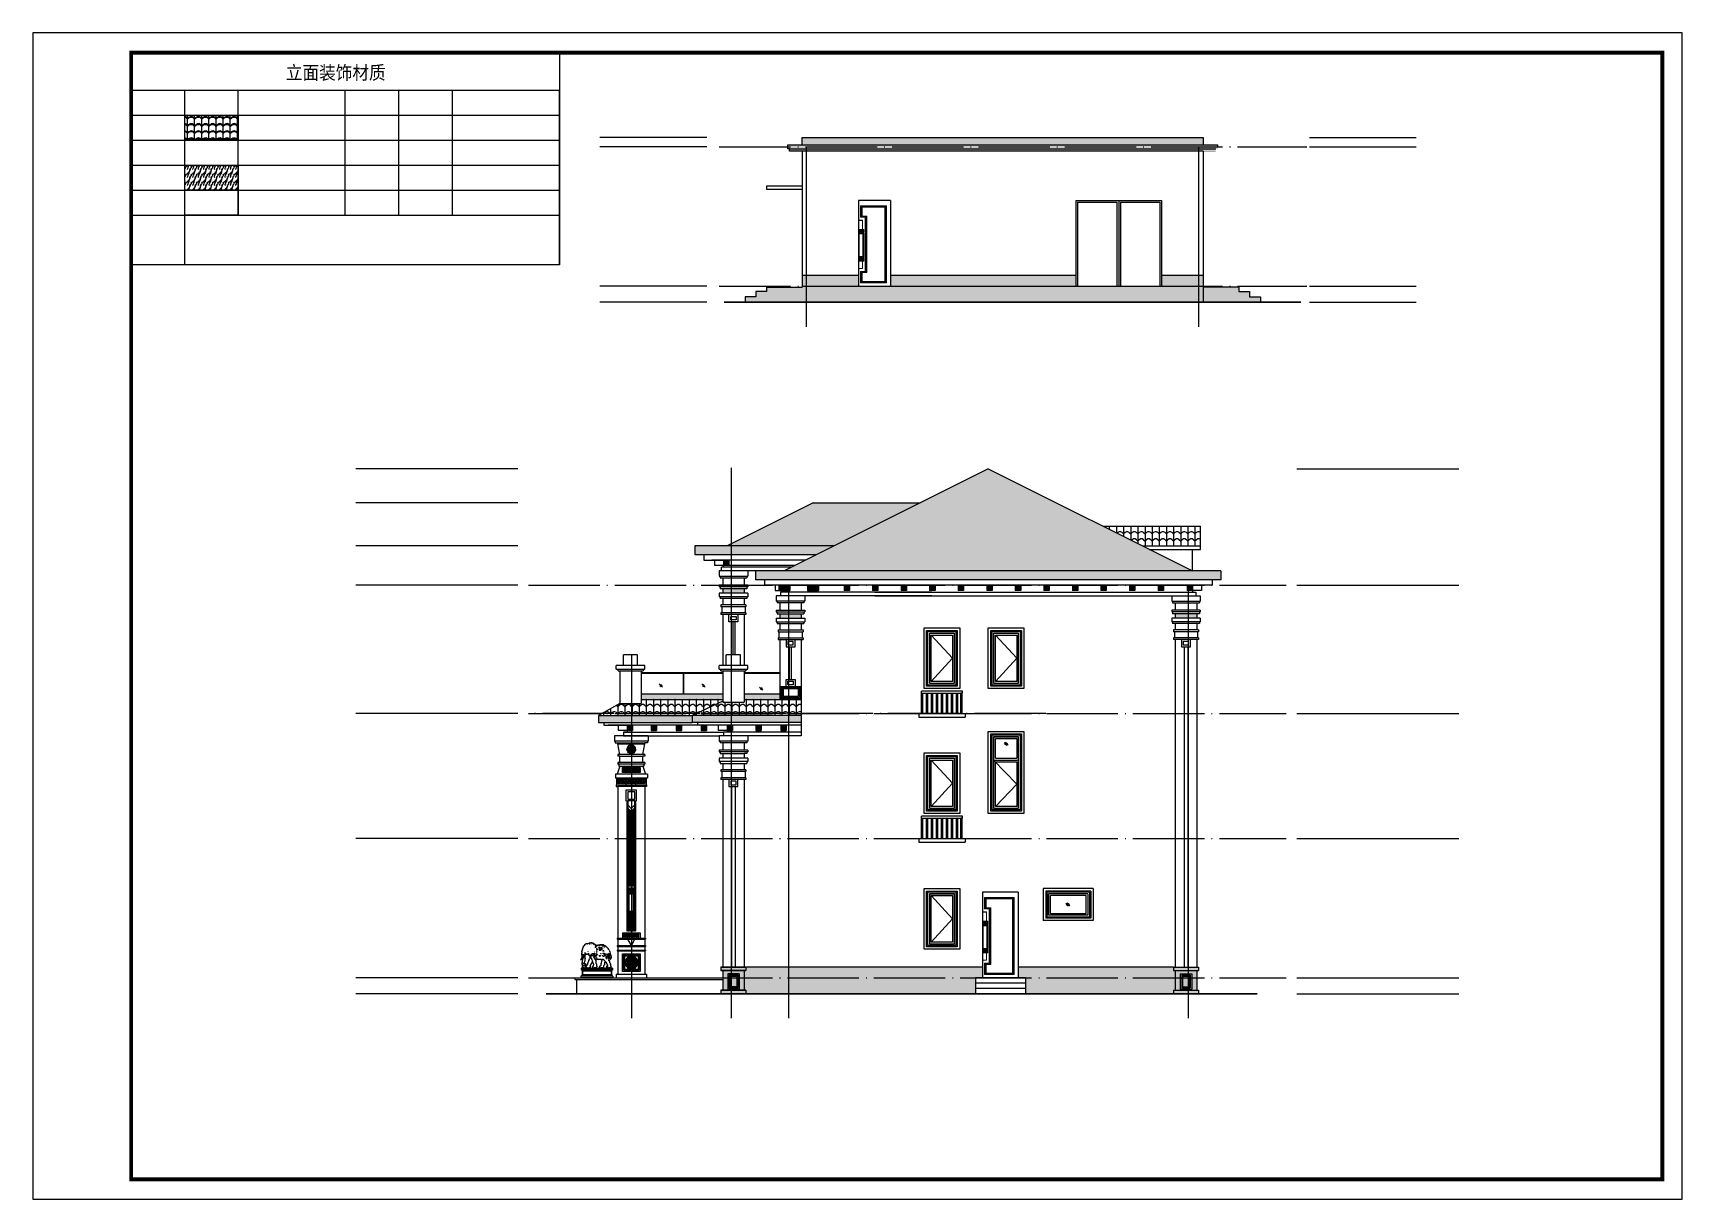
# Model space of a CAD drawing. Extents: x 44111 to 90315, y 4379 to 151689.
# Drawn here: x 44111 to 90315, y 4379 to 37049 of the extents above; entities that cross this region are included whole.
import ezdxf

# ---------------------------------------------------------------- set-up
doc = ezdxf.new("R2010")
doc.units = 0
doc.header["$LTSCALE"] = 1000
doc.header["$MEASUREMENT"] = 0
doc.linetypes.add('DOTE', pattern=[2.42, 2, -0.2, 0.02, -0.2])
for name, color, linetype in [('A-DETA-FINISH', 242, 'Continuous'), ('A-DOTE', 1, 'DOTE'), ('A-PUB_DIM', 3, 'Continuous'), ('A-PUB_TEXT', 7, 'Continuous'), ('A-TEXT-DESC', 4, 'Continuous'), ('A-瓦屋面填充', 8, 'Continuous'), ('A-立面外墙材料填充', 8, 'Continuous'), ('A-立面看线', 50, 'Continuous'), ('DIM_ELEV', 3, 'Continuous'), ('DOTE', 1, 'Continuous'), ('J-LM-外墙材料分色', 249, 'Continuous'), ('J-LM-门窗框', 157, 'Continuous'), ('J-LM-门窗洞', 35, 'Continuous'), ('PUB_TAB', 7, 'Continuous'), ('PUB_TITLE', 4, 'Continuous'), ('SURFACE', 6, 'Continuous'), ('图框固定块', 3, 'Continuous'), ('填充墙体', 8, 'Continuous'), ('家具', 250, 'Continuous'), ('立面填充', 252, 'Continuous')]:
    doc.layers.add(name, color=color, linetype=linetype)
doc.layers.add('细线', color=8, linetype='Continuous', lineweight=0)
doc.styles.add('宋体', font='')
doc.styles.get('宋体').set_extended_font_data('SimSun')
pattern_1 = [(180, (-591384.08, 755430.08), (-200, -200), [40, -160]), (225, (-591464.08, 755410.08), (-2e-14, -200), [56.56854, -226.27417]), (270, (-591504.08, 755370.08), (200, -200), [200]), (315, (-591544.08, 755410.08), (200, -5e-14), [56.56854, -226.27417]), (206.565051, (-591424.08, 755430.08), (-200, -2e-07), [44.72, -402.493595]), (153.434949, (-591544.08, 755410.08), (-200, 2e-07), [44.72, -402.493595])]
pattern_2 = [(41.9872125, (-591259.077, 755447.22), (299.9999956, 225.0000049), [4.804866, -1004.216925]), (68.1985905, (-591330.505, 755439.72), (149.9999999, 450.0000002), [17.30946, -1194.35262]), (60.945396, (-591334.077, 755431.15), (149.99998994, 225.0000064), [7.35402, -1536.99045]), (90, (-591330.5, 755437.58), (150, -9e-15), [2.142857, -222.85713]), (71.565051, (-591260.505, 755442.936), (3e-07, 225.0000005), [4.51754, -469.824105]), (171.469234, (-591260.505, 755442.936), (-149.9999995, 1.4e-06), [7.222767, -1509.5583]), (79.215702, (-591270.505, 755429.007), (150.00000075, 900.0000004), [15.269685, -1588.04715]), (62.1329961, (-591383.3624, 755497.5784), (599.99999271, 1125.0000044), [35.147284, -7345.78245]), (0, (-591381.2, 755530.57), (0, 225), [0, -150]), (64.9831065, (-591284.077, 755571.507), (300.00000076, 674.99999954), [23.647065, -2459.2947]), (81.4391104, (-591226.2196, 755482.5784), (299.999999483, 2024.99998723), [33.588522, -7020.0009]), (82.8749836, (-591309.077, 755502.936), (149.99999099, 1125.00000113), [17.276266, -3610.7397]), (76.75948, (-591324.077, 755455.793), (150.00000146, 674.99999948), [37.42339, -3892.0326]), (0, (-591347.46, 755455.9), (0, 225), [0, -150]), (0, (-591345.05, 755453.5), (0, 225), [0, -150]), (0, (-591328.18, 755465.54), (0, 225), [0, -150]), (0, (-591333, 755492.03), (0, 225), [0, -150]), (59.0362434, (-591315.505, 755492.221), (149.99998805, 225.00000645), [12.494896, -2611.4334]), (0, (-591309.1, 755502.52), (0, 225), [0, -150]), (0, (-591328.18, 755494.44), (0, 225), [0, -150]), (0, (-591320.95, 755508.9), (0, 225), [0, -150]), (0, (-591328.18, 755487.21), (0, 225), [0, -150]), (50.194429, (-591241.22, 755471.864), (150.0000001, 225.0000001), [5.57875, -1165.9587]), (90, (-591241.22, 755465.44), (150, -9e-15), [6.42857, -218.57142]), (43.6677801, (-591249.077, 755457.936), (450.00000034, 449.99999912), [10.862076, -2270.1738]), (90, (-591249.08, 755455.8), (150, -9e-15), [2.142857, -222.85713]), (39.805571, (-591255.505, 755450.436), (299.99999284, 225.00000885), [8.368125, -1748.93805]), (0, (-591277.57, 755465.54), (0, 225), [0, -150]), (0, (-591240.9, 755472.33), (0, 225), [0, -150]), (0, (-591240.9, 755472.33), (0, 225), [0, -150]), (29.3577535, (-591237.648, 755476.15), (449.9999991, 225.00000133), [13.112542, -1363.704435]), (0, (-591241.41, 755487.21), (0, 225), [0, -150]), (146.309932, (-591284.077, 755571.507), (-300.00000184, 224.9999961), [15.452362, -1607.0457]), (8.1301023, (-591300.505, 755541.507), (1499.99998944, 224.99999867), [15.152287, -3166.8282]), (47.8624052, (-591334.077, 755537.221), (600.000000265, 674.999999374), [20.22829, -4227.71235]), (14.6208739, (-591366.934, 755528.65), (899.99999752, 225.00000939), [33.956755, -3531.5025]), (0, (-591354.7, 755542.6), (0, 225), [0, -150]), (18.4349488, (-591306.934, 755520.078), (600.00000006, 224.9999993), [6.77631, -1416.248625]), (16.699244, (-591300.505, 755522.22), (149.999997, 1.24e-05), [3.72868, -779.294295]), (101.093723, (-591296.934, 755523.293), (-300.00000262, 1574.99998526), [18.561123, -3879.2748]), (0, (-591316.13, 755532.98), (0, 225), [0, -150]), (0, (-591300.58, 755541.93), (0, 225), [0, -150]), (0, (-591320.95, 755516.12), (0, 225), [0, -150]), (0, (-591340.23, 755564.29), (0, 225), [0, -150]), (0, (-591347.46, 755554.65), (0, 225), [0, -150]), (44.1449026, (-591309.077, 755568.293), (450.00000077, 449.99999998), [16.92194, -3536.6853]), (54.5829447, (-591320.505, 755552.221), (150.00000042, 224.999999113), [19.720626, -4121.6106]), (0, (-591308.87, 755568.44), (0, 225), [0, -150]), (0, (-591330.6, 755557.06), (0, 225), [0, -150]), (0, (-591308.87, 755568.44), (0, 225), [0, -150]), (0, (-591320.48, 755551.87), (0, 225), [0, -150]), (75.0685828, (-591285.505, 755543.65), (150, 675.0000002), [5.544348, -1158.76875]), (90, (-591284.08, 755549), (150, -9e-15), [22.5, -202.5]), (50.194429, (-591257.648, 755643.293), (150.0000001, 225.0000001), [5.57875, -1165.9587]), (0, (-591299.26, 755595.6), (0, 225), [0, -150]), (0, (-591294.44, 755593.2), (0, 225), [0, -150]), (0, (-591313.72, 755598), (0, 225), [0, -150]), (0, (-591289.62, 755624.5), (0, 225), [0, -150]), (53.1301023, (-591274.077, 755611.15), (150.00000021, 224.99999986), [10.714286, -2239.28565]), (90, (-591274.08, 755592.94), (150, -9e-15), [18.214285, -206.78571]), (0, (-591274.05, 755593.3), (0, 225), [0, -150]), (23.1985905, (-591262.648, 755641.15), (450.0000003, 225.0000001), [5.43984, -1136.926125]), (66.037511, (-591264.077, 755637.936), (150, 449.9999997), [3.51745, -735.14688]), (66.037511, (-591265.505, 755634.72), (150, 449.9999997), [3.51745, -735.14688]), (81.8698976, (-591267.648, 755619.721), (150.00000065, 1125.00000011), [15.152287, -3166.8282]), (90, (-591254.08, 755647.58), (150, -9e-15), [5.357144, -219.642855]), (0, (-591270.55, 755655.08), (0, 225), [0, -150])]

msp = doc.modelspace()

# ---------------------------------------------------------------- texts
at = {"layer": 'A-TEXT-DESC', "linetype": 'Continuous', "style": '宋体', "width": 0.9}
msp.add_text('立面装饰材质', height=379.7, dxfattribs=at).set_placement((51196, 35749))

# ---------------------------------------------------------------- blocks, each defined once
blk = doc.blocks.new('A$C699906CB')
for p, q in [((179, 179), (0, 0)), ((100, 150), (29, 79)), ((150, 100), (79, 29))]:
    blk.add_line(p, q)
blk = doc.blocks.new('IJJJJJ')
for p, q in [((1400055, -766029), (1400054, -766048)), ((1400054, -766048), (1400055, -766061)), ((1400061, -765996), (1400055, -766029)), ((1400060, -766076), (1400055, -766061)), ((1400070, -765963), (1400061, -765996)), ((1400093, -765896), (1400070, -765963)), ((1400091, -766047), (1400095, -766060)), ((1400103, -765868), (1400093, -765896)), ((1400093, -766060), (1400097, -766065)), ((1400095, -766037), (1400097, -766027)), ((1400095, -766060), (1400095, -766037)), ((1400095, -766060), (1400097, -766065)), ((1400110, -765992), (1400097, -766027)), ((1400097, -766024), (1400097, -766027)), ((1400097, -766027), (1400097, -766027)), ((1400097, -766065), (1400097, -766065)), ((1400097, -766065), (1400100, -766069)), ((1400101, -766070), (1400100, -766069)), ((1400118, -766080), (1400100, -766069)), ((1400100, -766069), (1400100, -766069)), ((1400100, -766069), (1400101, -766070)), ((1400112, -765848), (1400103, -765868)), ((1400115, -765986), (1400110, -765992)), ((1400111, -765958), (1400112, -765958)), ((1400111, -765975), (1400112, -765972)), ((1400113, -765979), (1400111, -765975)), ((1400112, -765848), (1400121, -765829)), ((1400112, -765958), (1400115, -765957)), ((1400112, -765958), (1400112, -765958)), ((1400112, -765958), (1400115, -765958)), ((1400112, -765958), (1400112, -765958)), ((1400112, -765972), (1400113, -765971)), ((1400113, -765973), (1400112, -765976)), ((1400113, -765974), (1400112, -765976)), ((1400115, -765984), (1400112, -765976)), ((1400113, -765979), (1400112, -765976)), ((1400113, -765958), (1400115, -765958)), ((1400115, -765958), (1400113, -765958)), ((1400114, -765965), (1400113, -765966)), ((1400113, -765965), (1400113, -765965)), ((1400113, -765965), (1400114, -765965)), ((1400113, -765970), (1400114, -765965)), ((1400114, -765970), (1400113, -765974)), ((1400113, -765971), (1400113, -765970)), ((1400114, -765970), (1400113, -765974)), ((1400113, -765971), (1400113, -765970)), ((1400113, -765970), (1400114, -765970)), ((1400113, -765971), (1400113, -765971)), ((1400113, -765971), (1400113, -765973)), ((1400113, -765971), (1400113, -765973)), ((1400113, -765973), (1400113, -765974)), ((1400113, -765974), (1400113, -765974)), ((1400113, -765979), (1400115, -765984)), ((1400113, -765979), (1400113, -765979)), ((1400113, -765979), (1400113, -765979)), ((1400115, -765986), (1400113, -765979)), ((1400117, -765951), (1400114, -765932)), ((1400114, -765932), (1400117, -765954)), ((1400114, -765970), (1400114, -765965)), ((1400116, -765957), (1400115, -765957)), ((1400116, -765957), (1400115, -765958)), ((1400115, -765957), (1400116, -765957)), ((1400115, -765957), (1400115, -765957)), ((1400115, -765957), (1400115, -765958)), ((1400115, -765958), (1400115, -765958)), ((1400115, -765958), (1400115, -765958)), ((1400115, -765958), (1400115, -765958)), ((1400115, -765958), (1400115, -765962)), ((1400115, -765958), (1400116, -765958)), ((1400115, -765958), (1400115, -765958)), ((1400115, -765958), (1400116, -765958)), ((1400115, -765984), (1400115, -765963)), ((1400115, -765986), (1400115, -765984)), ((1400115, -765984), (1400115, -765984)), ((1400121, -766000), (1400115, -765986)), ((1400115, -765986), (1400115, -765986)), ((1400115, -765986), (1400115, -765986)), ((1400115, -765986), (1400115, -765986)), ((1400117, -765956), (1400116, -765957)), ((1400117, -765956), (1400116, -765956)), ((1400116, -765956), (1400116, -765957)), ((1400116, -765957), (1400116, -765957)), ((1400117, -765957), (1400116, -765957)), ((1400116, -765957), (1400116, -765957)), ((1400116, -765957), (1400116, -765957)), ((1400116, -765957), (1400116, -765958)), ((1400116, -765957), (1400116, -765957)), ((1400118, -765957), (1400116, -765957)), ((1400116, -765957), (1400116, -765957)), ((1400116, -765958), (1400116, -765960)), ((1400116, -765958), (1400116, -765958)), ((1400116, -765958), (1400118, -765958)), ((1400116, -765958), (1400118, -765958)), ((1400117, -765954), (1400117, -765956)), ((1400118, -765956), (1400117, -765956)), ((1400118, -765956), (1400117, -765956)), ((1400117, -765956), (1400118, -765956)), ((1400117, -765957), (1400118, -765957)), ((1400117, -765957), (1400117, -765957)), ((1400117, -765957), (1400117, -765957)), ((1400117, -765957), (1400118, -765957)), ((1400118, -765957), (1400117, -765957)), ((1400118, -765956), (1400118, -765954)), ((1400120, -765956), (1400118, -765956)), ((1400118, -765956), (1400118, -765956)), ((1400120, -765956), (1400118, -765956)), ((1400118, -765957), (1400118, -765956)), ((1400118, -765956), (1400118, -765956)), ((1400118, -765956), (1400118, -765957)), ((1400118, -765957), (1400118, -765957)), ((1400118, -765957), (1400118, -765957)), ((1400118, -765957), (1400118, -765957)), ((1400118, -765957), (1400119, -765957)), ((1400118, -765957), (1400118, -765957)), ((1400118, -765957), (1400118, -765957)), ((1400118, -765957), (1400118, -765957)), ((1400118, -765957), (1400118, -765957)), ((1400118, -765957), (1400118, -765958)), ((1400118, -765957), (1400118, -765957)), ((1400118, -765957), (1400118, -765957)), ((1400118, -765957), (1400118, -765957)), ((1400118, -765957), (1400118, -765957)), ((1400118, -765957), (1400118, -765957)), ((1400118, -765957), (1400118, -765957)), ((1400118, -765957), (1400118, -765957)), ((1400118, -765957), (1400118, -765957)), ((1400118, -765958), (1400118, -765958)), ((1400118, -765958), (1400118, -765958)), ((1400118, -765958), (1400118, -765958)), ((1400118, -765958), (1400118, -765958)), ((1400119, -765957), (1400120, -765956)), ((1400119, -765957), (1400123, -765956)), ((1400120, -765957), (1400119, -765957)), ((1400119, -765957), (1400119, -765957)), ((1400119, -765957), (1400119, -765957)), ((1400119, -765957), (1400119, -765957)), ((1400120, -765958), (1400119, -765958)), ((1400120, -765958), (1400119, -765958)), ((1400119, -765958), (1400119, -765958)), ((1400119, -765958), (1400120, -765958)), ((1400119, -765958), (1400120, -765958)), ((1400119, -765958), (1400119, -765958)), ((1400119, -765975), (1400121, -765980)), ((1400120, -765956), (1400120, -765956)), ((1400124, -765956), (1400120, -765956)), ((1400120, -765956), (1400124, -765956)), ((1400122, -765956), (1400120, -765956)), ((1400122, -765956), (1400120, -765956)), ((1400122, -765980), (1400120, -765972)), ((1400120, -765972), (1400120, -765972)), ((1400122, -765981), (1400120, -765972)), ((1400121, -765981), (1400120, -765980)), ((1400123, -765992), (1400120, -765986)), ((1400124, -765990), (1400120, -765986)), ((1400122, -765995), (1400120, -765989)), ((1400121, -765829), (1400142, -765797)), ((1400123, -765956), (1400121, -765957)), ((1400121, -765980), (1400121, -765981)), ((1400121, -765981), (1400124, -765989)), ((1400122, -765981), (1400121, -765981)), ((1400121, -765998), (1400121, -765999)), ((1400121, -766000), (1400121, -765999)), ((1400121, -765999), (1400121, -765999)), ((1400121, -766000), (1400123, -766004)), ((1400121, -766000), (1400121, -766000)), ((1400121, -766000), (1400123, -766004)), ((1400123, -766004), (1400121, -766007)), ((1400123, -766004), (1400121, -766006)), ((1400121, -766006), (1400121, -766007)), ((1400122, -766011), (1400121, -766007)), ((1400122, -765956), (1400122, -765956)), ((1400123, -765956), (1400122, -765956)), ((1400124, -765956), (1400122, -765956)), ((1400123, -765981), (1400122, -765980)), ((1400123, -765986), (1400122, -765981)), ((1400123, -765981), (1400122, -765981)), ((1400122, -766001), (1400123, -766004)), ((1400122, -766011), (1400124, -766012)), ((1400125, -765956), (1400123, -765956)), ((1400123, -765956), (1400124, -765956)), ((1400123, -765956), (1400123, -765956)), ((1400123, -765956), (1400124, -765956)), ((1400124, -765974), (1400123, -765975)), ((1400123, -765974), (1400123, -765976)), ((1400123, -765976), (1400123, -765975)), ((1400123, -765976), (1400124, -765977)), ((1400124, -765977), (1400123, -765976)), ((1400123, -765976), (1400123, -765976)), ((1400123, -765981), (1400123, -765976)), ((1400124, -765981), (1400123, -765981)), ((1400124, -765981), (1400123, -765981)), ((1400124, -765981), (1400123, -765986)), ((1400123, -765986), (1400123, -765981)), ((1400123, -765981), (1400123, -765981)), ((1400123, -765986), (1400123, -765986)), ((1400124, -765989), (1400123, -765986)), ((1400123, -765986), (1400123, -765986)), ((1400123, -765990), (1400124, -765990)), ((1400123, -765990), (1400124, -765990)), ((1400123, -766004), (1400124, -766002)), ((1400123, -766003), (1400123, -766002)), ((1400124, -766002), (1400123, -766003)), ((1400123, -766004), (1400123, -766003)), ((1400123, -766004), (1400123, -766003)), ((1400123, -766004), (1400123, -766004)), ((1400123, -766004), (1400123, -766004)), ((1400124, -766006), (1400123, -766004)), ((1400129, -765956), (1400124, -765956)), ((1400124, -765957), (1400125, -765956)), ((1400124, -765956), (1400125, -765956)), ((1400124, -765956), (1400124, -765956)), ((1400125, -765956), (1400124, -765956)), ((1400124, -765956), (1400124, -765956)), ((1400124, -765956), (1400126, -765956)), ((1400124, -765957), (1400126, -765957)), ((1400124, -765960), (1400124, -765960)), ((1400124, -765974), (1400124, -765977)), ((1400124, -765977), (1400126, -765983)), ((1400126, -765982), (1400124, -765977)), ((1400124, -765977), (1400124, -765981)), ((1400124, -765977), (1400124, -765977)), ((1400125, -765981), (1400124, -765981)), ((1400125, -765981), (1400124, -765981)), ((1400124, -765981), (1400124, -765981)), ((1400124, -765990), (1400124, -765990)), ((1400124, -765990), (1400124, -765991)), ((1400127, -766012), (1400124, -766012)), ((1400124, -766012), (1400125, -766012)), ((1400125, -765956), (1400126, -765956)), ((1400125, -765956), (1400128, -765956)), ((1400127, -765956), (1400125, -765956)), ((1400125, -765956), (1400125, -765956)), ((1400126, -765957), (1400125, -765956)), ((1400125, -765957), (1400126, -765957)), ((1400125, -766004), (1400125, -766003)), ((1400125, -766003), (1400125, -766003)), ((1400125, -766003), (1400125, -766003)), ((1400125, -766003), (1400125, -766006)), ((1400125, -766004), (1400126, -766006)), ((1400125, -766012), (1400127, -766012)), ((1400128, -766012), (1400125, -766012)), ((1400126, -765957), (1400129, -765956)), ((1400126, -765956), (1400127, -765956)), ((1400126, -765956), (1400129, -765956)), ((1400126, -765957), (1400126, -765957)), ((1400126, -765972), (1400126, -765974)), ((1400126, -765978), (1400126, -765977)), ((1400126, -765978), (1400127, -765980)), ((1400127, -765980), (1400126, -765978)), ((1400126, -765978), (1400126, -765978)), ((1400126, -765978), (1400127, -765981)), ((1400127, -765956), (1400129, -765956)), ((1400127, -765956), (1400127, -765956)), ((1400127, -765956), (1400128, -765956)), ((1400130, -765962), (1400127, -765966)), ((1400127, -765966), (1400127, -765966)), ((1400127, -765966), (1400127, -765966)), ((1400127, -765980), (1400130, -765986)), ((1400127, -766006), (1400127, -766004)), ((1400127, -766004), (1400127, -766006)), ((1400128, -766012), (1400127, -766012)), ((1400128, -765956), (1400129, -765956)), ((1400128, -765956), (1400129, -765956)), ((1400130, -765986), (1400128, -765982)), ((1400128, -766004), (1400129, -766006)), ((1400128, -766006), (1400128, -766004)), ((1400128, -766006), (1400128, -766004)), ((1400128, -766006), (1400128, -766006)), ((1400128, -766006), (1400128, -766006)), ((1400130, -766012), (1400128, -766012)), ((1400130, -766013), (1400128, -766012)), ((1400129, -765956), (1400129, -765956)), ((1400133, -765964), (1400129, -765964)), ((1400130, -765986), (1400129, -765988)), ((1400129, -765988), (1400129, -765987)), ((1400129, -765988), (1400129, -765989)), ((1400129, -765988), (1400129, -765989)), ((1400129, -765988), (1400129, -765989)), ((1400129, -765989), (1400129, -765989)), ((1400129, -765989), (1400129, -765989)), ((1400129, -766004), (1400129, -766006)), ((1400129, -766004), (1400129, -766006)), ((1400131, -766008), (1400129, -766008)), ((1400130, -766009), (1400129, -766008)), ((1400130, -766009), (1400129, -766009)), ((1400129, -766009), (1400129, -766009)), ((1400129, -766009), (1400129, -766009)), ((1400129, -766009), (1400130, -766009)), ((1400130, -766012), (1400129, -766009)), ((1400129, -766009), (1400129, -766009)), ((1400130, -766009), (1400129, -766009)), ((1400133, -765956), (1400130, -765956)), ((1400130, -765956), (1400130, -765956)), ((1400132, -765979), (1400130, -765986)), ((1400130, -765986), (1400130, -765986)), ((1400131, -766007), (1400130, -766007)), ((1400130, -766007), (1400131, -766007)), ((1400130, -766008), (1400131, -766008)), ((1400130, -766008), (1400131, -766008)), ((1400132, -766008), (1400130, -766009)), ((1400130, -766009), (1400130, -766009)), ((1400131, -766010), (1400130, -766009)), ((1400130, -766009), (1400131, -766009)), ((1400130, -766009), (1400132, -766009)), ((1400130, -766009), (1400130, -766009)), ((1400130, -766009), (1400130, -766009)), ((1400132, -766012), (1400130, -766012)), ((1400130, -766013), (1400130, -766012)), ((1400130, -766015), (1400130, -766013)), ((1400130, -766013), (1400135, -766013)), ((1400133, -766051), (1400130, -766015)), ((1400130, -766076), (1400133, -766051)), ((1400131, -766001), (1400132, -765999)), ((1400131, -766006), (1400131, -766004)), ((1400131, -766007), (1400131, -766007)), ((1400131, -766008), (1400131, -766008)), ((1400131, -766008), (1400131, -766008)), ((1400131, -766008), (1400132, -766008)), ((1400131, -766008), (1400132, -766008)), ((1400131, -766008), (1400131, -766008)), ((1400131, -766008), (1400131, -766008)), ((1400131, -766008), (1400131, -766008)), ((1400131, -766008), (1400131, -766008)), ((1400132, -766008), (1400131, -766008)), ((1400131, -766009), (1400132, -766009)), ((1400131, -766010), (1400133, -766010)), ((1400133, -765969), (1400132, -765973)), ((1400132, -765975), (1400132, -765979)), ((1400132, -765977), (1400132, -765979)), ((1400132, -766002), (1400132, -766003)), ((1400132, -766004), (1400132, -766006)), ((1400133, -766010), (1400132, -766012)), ((1400132, -766012), (1400133, -766010)), ((1400133, -765956), (1400137, -765955)), ((1400136, -765965), (1400133, -765964)), ((1400133, -765969), (1400133, -765969)), ((1400133, -766004), (1400133, -766003)), ((1400133, -766004), (1400133, -766006)), ((1400133, -766006), (1400133, -766004)), ((1400133, -766010), (1400133, -766010)), ((1400133, -766010), (1400133, -766010)), ((1400133, -766010), (1400133, -766010)), ((1400133, -766010), (1400133, -766010)), ((1400136, -765965), (1400134, -765967)), ((1400134, -765973), (1400142, -765978)), ((1400149, -765983), (1400134, -765973)), ((1400134, -766005), (1400134, -766007)), ((1400134, -766007), (1400134, -766005)), ((1400135, -766004), (1400135, -766007)), ((1400135, -766013), (1400142, -766013)), ((1400137, -765962), (1400136, -765965)), ((1400136, -765965), (1400136, -765965)), ((1400137, -766005), (1400136, -766004)), ((1400137, -765955), (1400138, -765955)), ((1400137, -766004), (1400137, -766005)), ((1400137, -766005), (1400138, -766007)), ((1400137, -766005), (1400137, -766005)), ((1400137, -766005), (1400137, -766007)), ((1400139, -765955), (1400138, -765955)), ((1400138, -765955), (1400139, -765955)), ((1400139, -765955), (1400138, -765955)), ((1400138, -765955), (1400139, -765955)), ((1400138, -765956), (1400139, -765956)), ((1400139, -765956), (1400138, -765956)), ((1400138, -765957), (1400140, -765957)), ((1400140, -765957), (1400138, -765961)), ((1400138, -766004), (1400140, -766007)), ((1400139, -765955), (1400139, -765955)), ((1400139, -765955), (1400140, -765955)), ((1400139, -765956), (1400139, -765956)), ((1400141, -765955), (1400140, -765955)), ((1400140, -765955), (1400140, -765955)), ((1400141, -765957), (1400140, -765957)), ((1400141, -765955), (1400142, -765955)), ((1400141, -765955), (1400141, -765955)), ((1400142, -765797), (1400172, -765762)), ((1400174, -765953), (1400142, -765955)), ((1400142, -765955), (1400142, -765955)), ((1400142, -765955), (1400142, -765955)), ((1400142, -765955), (1400142, -765955)), ((1400142, -765955), (1400142, -765955)), ((1400142, -765955), (1400149, -765955)), ((1400142, -765955), (1400144, -765955)), ((1400149, -765983), (1400142, -765978)), ((1400144, -765955), (1400148, -765955)), ((1400149, -765955), (1400153, -765955)), ((1400156, -766013), (1400153, -766013)), ((1400156, -766013), (1400163, -766012)), ((1400172, -765955), (1400165, -765955)), ((1400167, -766012), (1400169, -766012)), ((1400169, -766012), (1400170, -766012)), ((1400183, -765752), (1400172, -765762)), ((1400200, -765952), (1400174, -765953)), ((1400174, -766063), (1400176, -766065)), ((1400176, -766058), (1400177, -766063)), ((1400177, -766031), (1400178, -766030)), ((1400178, -766030), (1400177, -766031)), ((1400177, -766036), (1400177, -766031)), ((1400180, -766040), (1400177, -766036)), ((1400177, -766064), (1400177, -766063)), ((1400177, -766064), (1400177, -766064)), ((1400177, -766064), (1400177, -766064)), ((1400177, -766064), (1400177, -766064)), ((1400177, -766064), (1400177, -766064)), ((1400178, -766030), (1400180, -766027)), ((1400178, -766040), (1400178, -766040)), ((1400178, -766040), (1400178, -766040)), ((1400178, -766040), (1400178, -766040)), ((1400178, -766040), (1400178, -766043)), ((1400180, -766046), (1400178, -766040)), ((1400178, -766040), (1400179, -766045)), ((1400178, -766043), (1400179, -766045)), ((1400180, -766027), (1400179, -766031)), ((1400180, -766034), (1400179, -766031)), ((1400179, -766036), (1400180, -766040)), ((1400179, -766052), (1400179, -766045)), ((1400180, -766050), (1400179, -766045)), ((1400182, -766061), (1400179, -766047)), ((1400180, -766054), (1400179, -766052)), ((1400188, -766023), (1400180, -766027)), ((1400180, -766027), (1400181, -766026)), ((1400180, -766034), (1400180, -766027)), ((1400181, -766048), (1400180, -766046)), ((1400180, -766050), (1400180, -766054)), ((1400183, -766084), (1400180, -766054)), ((1400181, -766030), (1400191, -766022)), ((1400181, -766026), (1400188, -766024)), ((1400181, -766052), (1400181, -766048)), ((1400182, -766061), (1400181, -766056)), ((1400183, -765752), (1400204, -765733)), ((1400183, -766064), (1400183, -766066)), ((1400187, -766040), (1400186, -766048)), ((1400186, -766048), (1400187, -766067)), ((1400187, -766040), (1400187, -766067)), ((1400188, -766018), (1400192, -766011)), ((1400189, -766017), (1400188, -766018)), ((1400189, -766017), (1400188, -766018)), ((1400188, -766021), (1400189, -766021)), ((1400189, -766021), (1400188, -766021)), ((1400188, -766024), (1400191, -766022)), ((1400191, -766022), (1400188, -766023)), ((1400192, -766011), (1400189, -766017)), ((1400191, -766011), (1400189, -766017)), ((1400191, -766011), (1400189, -766011)), ((1400189, -766021), (1400189, -766021)), ((1400192, -766010), (1400191, -766011)), ((1400191, -766021), (1400194, -766010)), ((1400192, -766011), (1400191, -766011)), ((1400191, -766021), (1400199, -766014)), ((1400191, -766022), (1400191, -766021)), ((1400197, -765953), (1400192, -765953)), ((1400192, -766010), (1400192, -766010)), ((1400192, -766010), (1400192, -766010)), ((1400192, -766011), (1400192, -766010)), ((1400194, -766010), (1400192, -766011)), ((1400194, -766009), (1400194, -766010)), ((1400194, -766010), (1400194, -766009)), ((1400194, -766010), (1400194, -766011)), ((1400195, -766010), (1400194, -766010)), ((1400194, -766010), (1400194, -766010)), ((1400194, -766011), (1400194, -766012)), ((1400195, -766047), (1400196, -766048)), ((1400195, -766049), (1400196, -766048)), ((1400196, -766049), (1400195, -766049)), ((1400196, -766051), (1400195, -766049)), ((1400196, -766047), (1400196, -766047)), ((1400196, -766048), (1400196, -766047)), ((1400196, -766048), (1400196, -766049)), ((1400196, -766049), (1400197, -766048)), ((1400196, -766049), (1400196, -766051)), ((1400197, -766049), (1400196, -766049)), ((1400197, -766050), (1400196, -766051)), ((1400196, -766051), (1400197, -766053)), ((1400197, -766038), (1400197, -766039)), ((1400197, -766048), (1400197, -766048)), ((1400197, -766048), (1400197, -766048)), ((1400197, -766048), (1400197, -766049)), ((1400197, -766049), (1400197, -766049)), ((1400197, -766050), (1400197, -766049)), ((1400197, -766049), (1400197, -766049)), ((1400197, -766049), (1400197, -766050)), ((1400197, -766049), (1400197, -766049)), ((1400197, -766050), (1400197, -766050)), ((1400197, -766050), (1400197, -766050)), ((1400197, -766050), (1400197, -766053)), ((1400197, -766053), (1400198, -766053)), ((1400198, -766055), (1400197, -766053)), ((1400197, -766053), (1400197, -766053)), ((1400197, -766053), (1400197, -766055)), ((1400198, -766056), (1400200, -766054)), ((1400200, -766054), (1400198, -766056)), ((1400198, -766056), (1400198, -766055)), ((1400198, -766056), (1400198, -766057)), ((1400198, -766056), (1400198, -766057)), ((1400198, -766056), (1400198, -766056)), ((1400198, -766056), (1400198, -766057)), ((1400198, -766057), (1400200, -766056)), ((1400199, -766059), (1400198, -766057)), ((1400198, -766057), (1400198, -766061)), ((1400198, -766057), (1400199, -766059)), ((1400198, -766057), (1400198, -766057)), ((1400207, -765951), (1400200, -765952)), ((1400200, -765991), (1400207, -765990)), ((1400210, -765991), (1400200, -765991)), ((1400201, -766053), (1400200, -766049)), ((1400201, -766015), (1400201, -766015)), ((1400201, -766015), (1400201, -766015)), ((1400201, -766015), (1400201, -766016)), ((1400201, -766016), (1400201, -766015)), ((1400201, -766015), (1400201, -766015)), ((1400203, -766016), (1400202, -766017)), ((1400204, -765733), (1400225, -765720)), ((1400207, -766009), (1400205, -766010)), ((1400205, -766009), (1400205, -766009)), ((1400206, -766010), (1400205, -766010)), ((1400205, -766010), (1400206, -766010)), ((1400206, -766012), (1400207, -766010)), ((1400206, -766010), (1400207, -766010)), ((1400207, -766010), (1400207, -766010)), ((1400207, -766010), (1400207, -766010)), ((1400229, -765964), (1400209, -765981)), ((1400220, -765988), (1400210, -765991)), ((1400210, -765990), (1400220, -765988)), ((1400212, -765951), (1400212, -765951)), ((1400214, -765951), (1400212, -765951)), ((1400212, -765952), (1400214, -765952)), ((1400223, -765951), (1400234, -765950)), ((1400242, -765712), (1400225, -765720)), ((1400230, -765965), (1400230, -765965)), ((1400234, -765950), (1400232, -765950)), ((1400233, -765965), (1400232, -765965)), ((1400233, -765965), (1400232, -765965)), ((1400233, -766008), (1400241, -766009)), ((1400234, -765950), (1400238, -765950)), ((1400234, -766009), (1400235, -766009)), ((1400234, -766009), (1400234, -766009)), ((1400234, -766009), (1400240, -766009)), ((1400237, -766010), (1400235, -766009)), ((1400235, -766009), (1400235, -766009)), ((1400236, -766010), (1400237, -766010)), ((1400237, -766011), (1400237, -766010)), ((1400239, -765950), (1400238, -765950)), ((1400238, -765950), (1400239, -765950)), ((1400239, -765950), (1400238, -765950)), ((1400238, -765950), (1400239, -765950)), ((1400238, -765950), (1400239, -765950)), ((1400238, -765950), (1400238, -765950)), ((1400238, -765950), (1400238, -765950)), ((1400238, -765950), (1400238, -765950)), ((1400238, -765950), (1400238, -765950)), ((1400239, -765951), (1400240, -765951)), ((1400240, -766009), (1400241, -766009)), ((1400243, -765753), (1400241, -765772)), ((1400241, -765772), (1400243, -765755)), ((1400241, -766007), (1400242, -766007)), ((1400241, -766009), (1400242, -766009)), ((1400242, -765712), (1400247, -765713)), ((1400242, -765950), (1400247, -765950)), ((1400247, -765950), (1400242, -765950)), ((1400245, -765951), (1400242, -765950)), ((1400242, -765951), (1400243, -765952)), ((1400242, -765951), (1400245, -765951)), ((1400243, -766009), (1400242, -766009)), ((1400244, -765747), (1400243, -765753)), ((1400244, -765747), (1400243, -765750)), ((1400243, -765753), (1400243, -765755)), ((1400245, -765951), (1400243, -765952)), ((1400244, -765959), (1400243, -765952)), ((1400248, -765957), (1400244, -765959)), ((1400247, -765950), (1400245, -765951)), ((1400245, -765951), (1400245, -765951)), ((1400245, -765951), (1400245, -765951)), ((1400248, -765951), (1400245, -765951)), ((1400245, -765951), (1400248, -765951)), ((1400247, -765713), (1400252, -765703)), ((1400248, -765713), (1400247, -765713)), ((1400248, -765951), (1400247, -765950)), ((1400248, -765959), (1400247, -765960)), ((1400247, -765961), (1400247, -765960)), ((1400248, -765953), (1400248, -765951)), ((1400248, -765951), (1400248, -765951)), ((1400248, -765952), (1400248, -765951)), ((1400248, -765951), (1400248, -765951)), ((1400248, -765956), (1400248, -765956)), ((1400248, -765959), (1400248, -765959)), ((1400250, -765979), (1400249, -765972)), ((1400250, -765985), (1400250, -765994)), ((1400250, -765998), (1400250, -766003)), ((1400258, -765702), (1400252, -765703)), ((1400257, -765905), (1400254, -765886)), ((1400257, -766006), (1400255, -766006)), ((1400256, -766006), (1400257, -766006)), ((1400257, -766007), (1400256, -766007)), ((1400266, -766009), (1400257, -766007)), ((1400260, -765704), (1400258, -765702)), ((1400258, -765959), (1400274, -765938)), ((1400259, -765708), (1400265, -765705)), ((1400259, -765708), (1400261, -765705)), ((1400259, -765716), (1400260, -765714)), ((1400260, -765714), (1400259, -765716)), ((1400260, -765704), (1400267, -765700)), ((1400260, -765714), (1400265, -765708)), ((1400265, -765708), (1400260, -765714)), ((1400261, -765705), (1400269, -765704)), ((1400264, -766007), (1400262, -766007)), ((1400262, -766007), (1400264, -766007)), ((1400264, -765722), (1400275, -765727)), ((1400264, -765972), (1400264, -765974)), ((1400265, -765992), (1400264, -765999)), ((1400264, -766001), (1400264, -766007)), ((1400265, -765705), (1400271, -765705)), ((1400265, -765708), (1400271, -765705)), ((1400265, -766008), (1400266, -766009)), ((1400281, -766011), (1400266, -766009)), ((1400267, -765700), (1400270, -765699)), ((1400269, -765704), (1400271, -765705)), ((1400273, -765712), (1400269, -765709)), ((1400269, -765709), (1400272, -765712)), ((1400270, -765699), (1400282, -765696)), ((1400271, -765705), (1400271, -765705)), ((1400271, -765705), (1400272, -765705)), ((1400272, -765705), (1400281, -765699)), ((1400272, -765705), (1400273, -765705)), ((1400272, -765731), (1400280, -765726)), ((1400272, -765731), (1400276, -765729)), ((1400280, -765700), (1400273, -765705)), ((1400273, -765705), (1400279, -765702)), ((1400273, -765977), (1400273, -765978)), ((1400273, -765978), (1400273, -765977)), ((1400274, -765857), (1400274, -765860)), ((1400274, -765861), (1400274, -765857)), ((1400275, -765846), (1400275, -765852)), ((1400275, -765852), (1400275, -765846)), ((1400276, -765729), (1400280, -765726)), ((1400280, -765700), (1400281, -765699)), ((1400282, -765696), (1400281, -765699)), ((1400296, -765698), (1400282, -765696)), ((1400294, -765696), (1400282, -765696)), ((1400282, -765696), (1400295, -765698)), ((1400283, -765727), (1400282, -765736)), ((1400282, -765752), (1400282, -765753)), ((1400282, -765753), (1400282, -765753)), ((1400283, -765894), (1400284, -765895)), ((1400283, -765894), (1400284, -765895)), ((1400285, -765726), (1400287, -765726)), ((1400288, -765733), (1400285, -765743)), ((1400289, -765737), (1400285, -765743)), ((1400287, -765726), (1400286, -765726)), ((1400286, -765819), (1400287, -765818)), ((1400287, -765819), (1400286, -765819)), ((1400287, -765740), (1400292, -765736)), ((1400287, -765819), (1400287, -765819)), ((1400289, -765734), (1400289, -765737)), ((1400292, -765736), (1400289, -765737)), ((1400291, -765726), (1400290, -765729)), ((1400291, -765726), (1400290, -765729)), ((1400291, -765934), (1400292, -765939)), ((1400292, -765937), (1400291, -765934)), ((1400292, -765939), (1400292, -765939)), ((1400292, -765997), (1400300, -766000)), ((1400300, -765999), (1400292, -765997)), ((1400294, -765696), (1400295, -765698)), ((1400295, -765699), (1400297, -765698)), ((1400296, -765698), (1400295, -765699)), ((1400295, -765698), (1400296, -765698)), ((1400295, -765698), (1400296, -765698)), ((1400295, -765797), (1400296, -765814)), ((1400296, -765807), (1400295, -765797)), ((1400298, -765695), (1400296, -765698)), ((1400296, -765698), (1400297, -765698)), ((1400298, -765695), (1400303, -765694)), ((1400298, -765695), (1400298, -765695)), ((1400304, -766001), (1400300, -766000)), ((1400300, -766000), (1400304, -766001)), ((1400303, -765694), (1400302, -765700)), ((1400302, -765700), (1400303, -765695)), ((1400303, -765695), (1400303, -765694)), ((1400304, -765696), (1400303, -765694)), ((1400303, -765695), (1400304, -765698)), ((1400304, -765696), (1400303, -765695)), ((1400306, -765697), (1400304, -765696)), ((1400304, -765698), (1400304, -765696)), ((1400306, -765697), (1400324, -765695)), ((1400322, -765763), (1400312, -765770)), ((1400320, -765765), (1400312, -765770)), ((1400317, -765802), (1400315, -765811)), ((1400315, -765811), (1400317, -765815)), ((1400316, -765807), (1400317, -765802)), ((1400317, -765802), (1400316, -765803)), ((1400316, -765804), (1400316, -765803)), ((1400319, -765799), (1400317, -765802)), ((1400317, -765802), (1400321, -765807)), ((1400318, -765802), (1400317, -765802)), ((1400317, -765802), (1400317, -765804)), ((1400331, -765791), (1400319, -765799)), ((1400326, -765794), (1400319, -765799)), ((1400321, -765797), (1400319, -765799)), ((1400323, -765798), (1400319, -765799)), ((1400319, -765836), (1400321, -765830)), ((1400331, -765805), (1400321, -765807)), ((1400321, -765818), (1400323, -765818)), ((1400321, -765830), (1400324, -765829)), ((1400326, -765761), (1400322, -765763)), ((1400333, -765791), (1400323, -765798)), ((1400323, -765798), (1400323, -765798)), ((1400323, -765818), (1400329, -765816)), ((1400324, -765695), (1400338, -765696)), ((1400326, -765761), (1400324, -765763)), ((1400326, -765705), (1400328, -765706)), ((1400330, -765790), (1400326, -765793)), ((1400331, -765791), (1400326, -765794)), ((1400326, -765830), (1400337, -765818)), ((1400328, -765706), (1400327, -765706)), ((1400327, -765706), (1400328, -765706)), ((1400328, -765698), (1400338, -765696)), ((1400334, -765705), (1400328, -765706)), ((1400328, -765706), (1400347, -765706)), ((1400328, -765706), (1400328, -765706)), ((1400329, -765698), (1400337, -765697)), ((1400342, -765779), (1400330, -765790)), ((1400331, -765805), (1400343, -765796)), ((1400333, -765700), (1400336, -765699)), ((1400336, -765700), (1400333, -765700)), ((1400333, -765791), (1400340, -765789)), ((1400333, -765834), (1400338, -765832)), ((1400347, -765706), (1400334, -765705)), ((1400338, -765860), (1400335, -765855)), ((1400336, -765700), (1400336, -765699)), ((1400337, -765697), (1400349, -765697)), ((1400337, -765815), (1400338, -765811)), ((1400338, -765832), (1400337, -765832)), ((1400337, -765982), (1400338, -765980)), ((1400338, -765696), (1400343, -765695)), ((1400338, -765696), (1400349, -765697)), ((1400338, -765982), (1400338, -765980)), ((1400339, -765736), (1400339, -765735)), ((1400339, -765735), (1400339, -765736)), ((1400339, -765771), (1400341, -765777)), ((1400342, -765779), (1400339, -765771)), ((1400344, -765771), (1400339, -765771)), ((1400339, -765772), (1400339, -765771)), ((1400341, -765858), (1400340, -765860)), ((1400341, -765799), (1400343, -765796)), ((1400341, -765858), (1400341, -765856)), ((1400342, -765718), (1400344, -765716)), ((1400342, -765718), (1400344, -765716)), ((1400342, -765742), (1400342, -765742)), ((1400343, -765796), (1400342, -765797)), ((1400342, -765928), (1400342, -765930)), ((1400342, -765930), (1400342, -765928)), ((1400342, -765944), (1400342, -765935)), ((1400342, -765936), (1400342, -765944)), ((1400350, -765697), (1400343, -765695)), ((1400343, -765796), (1400346, -765797)), ((1400344, -765716), (1400347, -765713)), ((1400344, -765716), (1400344, -765716)), ((1400346, -765773), (1400344, -765771)), ((1400345, -765819), (1400344, -765818)), ((1400344, -765819), (1400344, -765818)), ((1400345, -765819), (1400351, -765814)), ((1400349, -765697), (1400351, -765698)), ((1400349, -765697), (1400350, -765697)), ((1400352, -765698), (1400350, -765697)), ((1400350, -765697), (1400356, -765698)), ((1400350, -765776), (1400350, -765776)), ((1400350, -765776), (1400352, -765781)), ((1400351, -765814), (1400351, -765814)), ((1400352, -765835), (1400351, -765836)), ((1400352, -765841), (1400351, -765840)), ((1400353, -765834), (1400352, -765835)), ((1400353, -765842), (1400352, -765841)), ((1400370, -765700), (1400356, -765698)), ((1400358, -765806), (1400356, -765804)), ((1400356, -765804), (1400357, -765804)), ((1400360, -765818), (1400356, -765820)), ((1400356, -765820), (1400356, -765822)), ((1400357, -766007), (1400368, -766009)), ((1400368, -766009), (1400357, -766007)), ((1400361, -765700), (1400358, -765699)), ((1400358, -765699), (1400361, -765700)), ((1400359, -765836), (1400360, -765835)), ((1400359, -765836), (1400361, -765836)), ((1400360, -765835), (1400361, -765834)), ((1400373, -766003), (1400360, -766006)), ((1400370, -765704), (1400361, -765700)), ((1400369, -765703), (1400361, -765700)), ((1400365, -765828), (1400361, -765831)), ((1400361, -765831), (1400366, -765829)), ((1400361, -765833), (1400361, -765834)), ((1400361, -765834), (1400362, -765834)), ((1400362, -765780), (1400375, -765776)), ((1400362, -765780), (1400362, -765780)), ((1400362, -765829), (1400363, -765828)), ((1400366, -765829), (1400362, -765834)), ((1400362, -765834), (1400372, -765830)), ((1400363, -765827), (1400364, -765827)), ((1400363, -765828), (1400364, -765827)), ((1400363, -765828), (1400363, -765828)), ((1400363, -765828), (1400364, -765828)), ((1400364, -765809), (1400366, -765810)), ((1400364, -765828), (1400365, -765828)), ((1400365, -765828), (1400370, -765825)), ((1400365, -765828), (1400367, -765829)), ((1400365, -766005), (1400373, -766003)), ((1400366, -765810), (1400369, -765808)), ((1400366, -765810), (1400367, -765810)), ((1400366, -765829), (1400367, -765829)), ((1400367, -765799), (1400371, -765797)), ((1400368, -765815), (1400367, -765816)), ((1400367, -765829), (1400367, -765829)), ((1400367, -765829), (1400368, -765829)), ((1400368, -765810), (1400371, -765810)), ((1400368, -765815), (1400370, -765813)), ((1400368, -765816), (1400368, -765815)), ((1400370, -765837), (1400368, -765838)), ((1400379, -766011), (1400368, -766009)), ((1400369, -765703), (1400371, -765704)), ((1400369, -765808), (1400371, -765807)), ((1400369, -765808), (1400369, -765808)), ((1400369, -765808), (1400369, -765808)), ((1400369, -765808), (1400369, -765808)), ((1400369, -765808), (1400369, -765808)), ((1400370, -765837), (1400369, -765838)), ((1400370, -765700), (1400389, -765703)), ((1400371, -765807), (1400370, -765806)), ((1400371, -765807), (1400370, -765806)), ((1400371, -765810), (1400370, -765813)), ((1400370, -765813), (1400372, -765810)), ((1400370, -765838), (1400370, -765837)), ((1400370, -765837), (1400370, -765839)), ((1400371, -765797), (1400380, -765783)), ((1400371, -765807), (1400373, -765809)), ((1400372, -765809), (1400371, -765807)), ((1400371, -765807), (1400371, -765807)), ((1400371, -765807), (1400371, -765807)), ((1400371, -765807), (1400371, -765810)), ((1400371, -765807), (1400371, -765807)), ((1400372, -765809), (1400371, -765807)), ((1400371, -765810), (1400372, -765810)), ((1400373, -765809), (1400372, -765809)), ((1400373, -765809), (1400372, -765809)), ((1400372, -765810), (1400373, -765809)), ((1400372, -765842), (1400372, -765839)), ((1400372, -765851), (1400372, -765839)), ((1400372, -765863), (1400372, -765851)), ((1400372, -765864), (1400372, -765863)), ((1400372, -765864), (1400373, -765864)), ((1400373, -765809), (1400373, -765809)), ((1400373, -765864), (1400373, -765865)), ((1400375, -765776), (1400375, -765777)), ((1400385, -765707), (1400376, -765706)), ((1400376, -765706), (1400390, -765708)), ((1400376, -765808), (1400376, -765810)), ((1400377, -765809), (1400376, -765808)), ((1400376, -765808), (1400377, -765809)), ((1400376, -765829), (1400379, -765830)), ((1400376, -765829), (1400386, -765829)), ((1400378, -765761), (1400377, -765761)), ((1400377, -765810), (1400377, -765808)), ((1400377, -765810), (1400377, -765809)), ((1400377, -765809), (1400377, -765810)), ((1400386, -765829), (1400379, -765830)), ((1400402, -765714), (1400380, -765713)), ((1400380, -765783), (1400385, -765772)), ((1400382, -765794), (1400380, -765793)), ((1400382, -765808), (1400381, -765810)), ((1400387, -765811), (1400381, -765810)), ((1400381, -765812), (1400383, -765812)), ((1400381, -765835), (1400389, -765834)), ((1400386, -765834), (1400381, -765835)), ((1400386, -766001), (1400381, -766003)), ((1400381, -766003), (1400386, -766002)), ((1400406, -765782), (1400382, -765767)), ((1400387, -765711), (1400383, -765708)), ((1400383, -765709), (1400383, -765708)), ((1400383, -765709), (1400383, -765709)), ((1400383, -765709), (1400385, -765711)), ((1400383, -765709), (1400387, -765711)), ((1400390, -765784), (1400383, -765792)), ((1400388, -765816), (1400383, -765820)), ((1400396, -765711), (1400385, -765707)), ((1400385, -765711), (1400387, -765711)), ((1400393, -765777), (1400385, -765772)), ((1400386, -765789), (1400390, -765784)), ((1400391, -765794), (1400386, -765793)), ((1400386, -765817), (1400388, -765816)), ((1400393, -765828), (1400386, -765829)), ((1400389, -765834), (1400386, -765834)), ((1400386, -766002), (1400394, -765999)), ((1400395, -765981), (1400387, -765994)), ((1400391, -765702), (1400389, -765703)), ((1400397, -765711), (1400390, -765708)), ((1400391, -765702), (1400407, -765705)), ((1400391, -765794), (1400391, -765794)), ((1400391, -765798), (1400391, -765798)), ((1400391, -765798), (1400391, -765798)), ((1400393, -765777), (1400396, -765780)), ((1400395, -765781), (1400393, -765783)), ((1400393, -765828), (1400401, -765833)), ((1400395, -765781), (1400395, -765781)), ((1400397, -765711), (1400396, -765711)), ((1400396, -765780), (1400396, -765780)), ((1400404, -765711), (1400400, -765712)), ((1400400, -765712), (1400410, -765713)), ((1400410, -765713), (1400404, -765711)), ((1400407, -765705), (1400426, -765707)), ((1400408, -765793), (1400410, -765793)), ((1400414, -765804), (1400414, -765805)), ((1400428, -765707), (1400426, -765707)), ((1400428, -765707), (1400430, -765709)), ((1400430, -765709), (1400429, -765710)), ((1400429, -765710), (1400430, -765710)), ((1400436, -765964), (1400429, -765961)), ((1400431, -765707), (1400430, -765709)), ((1400430, -765709), (1400430, -765710)), ((1400438, -765707), (1400431, -765707)), ((1400435, -765971), (1400441, -765965)), ((1400435, -765971), (1400441, -765966)), ((1400437, -765838), (1400436, -765844)), ((1400441, -765965), (1400436, -765964)), ((1400441, -765965), (1400436, -765964)), ((1400437, -765838), (1400440, -765827)), ((1400437, -765838), (1400437, -765839)), ((1400439, -765709), (1400438, -765707)), ((1400438, -765707), (1400438, -765707)), ((1400440, -765710), (1400439, -765709)), ((1400440, -765709), (1400439, -765709)), ((1400439, -765710), (1400440, -765710)), ((1400440, -765710), (1400439, -765710)), ((1400440, -765709), (1400442, -765707)), ((1400441, -765709), (1400440, -765710)), ((1400441, -765709), (1400440, -765709)), ((1400440, -765710), (1400440, -765709)), ((1400441, -765713), (1400440, -765710)), ((1400440, -765710), (1400440, -765710)), ((1400440, -765827), (1400442, -765813)), ((1400444, -765960), (1400441, -765965)), ((1400444, -765962), (1400441, -765966)), ((1400441, -765965), (1400444, -765962)), ((1400441, -765966), (1400441, -765965)), ((1400441, -765965), (1400441, -765966)), ((1400441, -765966), (1400441, -765965)), ((1400441, -765965), (1400441, -765965)), ((1400441, -765965), (1400441, -765965)), ((1400457, -765707), (1400442, -765707)), ((1400449, -765708), (1400443, -765709)), ((1400445, -765714), (1400446, -765714)), ((1400445, -765714), (1400446, -765714)), ((1400446, -765714), (1400450, -765712)), ((1400446, -765714), (1400450, -765712)), ((1400447, -765710), (1400451, -765708)), ((1400447, -765710), (1400452, -765708)), ((1400447, -765961), (1400448, -765959)), ((1400447, -765961), (1400448, -765961)), ((1400450, -765712), (1400448, -765711)), ((1400448, -765959), (1400448, -765959)), ((1400448, -765959), (1400448, -765959)), ((1400448, -765961), (1400448, -765959)), ((1400448, -765961), (1400449, -765961)), ((1400448, -765964), (1400448, -765961)), ((1400448, -765964), (1400448, -765965)), ((1400449, -765961), (1400449, -765960)), ((1400449, -765961), (1400449, -765961)), ((1400449, -766004), (1400450, -766007)), ((1400450, -765712), (1400459, -765708)), ((1400451, -765713), (1400450, -765712)), ((1400450, -765777), (1400458, -765790)), ((1400462, -765795), (1400450, -765777)), ((1400450, -765813), (1400462, -765795)), ((1400450, -765961), (1400450, -765962)), ((1400450, -765962), (1400450, -765961)), ((1400450, -765962), (1400450, -765961)), ((1400450, -765963), (1400450, -765962)), ((1400450, -765968), (1400450, -765964)), ((1400452, -765714), (1400451, -765713)), ((1400452, -765714), (1400451, -765714)), ((1400459, -765708), (1400452, -765714)), ((1400454, -765715), (1400452, -765714)), ((1400452, -765897), (1400459, -765886)), ((1400455, -765893), (1400452, -765897)), ((1400452, -766003), (1400453, -766007)), ((1400453, -765714), (1400459, -765708)), ((1400453, -765751), (1400454, -765754)), ((1400454, -765754), (1400453, -765751)), ((1400454, -765754), (1400454, -765754)), ((1400459, -765886), (1400455, -765893)), ((1400469, -765705), (1400457, -765707)), ((1400463, -765706), (1400457, -765707)), ((1400459, -765707), (1400457, -765708)), ((1400457, -765708), (1400459, -765708)), ((1400457, -765737), (1400458, -765736)), ((1400457, -765975), (1400459, -765966)), ((1400457, -765976), (1400457, -765975)), ((1400458, -765992), (1400457, -765977)), ((1400461, -765733), (1400458, -765722)), ((1400458, -765722), (1400462, -765729)), ((1400458, -765726), (1400458, -765733)), ((1400458, -765736), (1400458, -765726)), ((1400458, -765733), (1400458, -765736)), ((1400458, -765736), (1400461, -765733)), ((1400458, -765870), (1400459, -765869)), ((1400459, -765869), (1400458, -765870)), ((1400458, -766011), (1400458, -766011)), ((1400458, -766011), (1400458, -766011)), ((1400463, -765706), (1400459, -765707)), ((1400459, -765950), (1400460, -765962)), ((1400460, -765963), (1400460, -765962)), ((1400460, -765962), (1400460, -765965)), ((1400460, -765965), (1400460, -765963)), ((1400460, -765965), (1400460, -765966)), ((1400460, -766005), (1400460, -766003)), ((1400460, -766008), (1400460, -766007)), ((1400461, -765733), (1400462, -765729)), ((1400464, -765881), (1400466, -765881)), ((1400466, -765881), (1400464, -765881)), ((1400465, -765829), (1400467, -765832)), ((1400467, -765855), (1400465, -765851)), ((1400466, -765929), (1400466, -765929)), ((1400467, -765930), (1400466, -765929)), ((1400466, -765931), (1400467, -765931)), ((1400467, -766047), (1400470, -766062)), ((1400467, -766047), (1400472, -766068)), ((1400471, -766010), (1400468, -766011)), ((1400474, -765707), (1400469, -765705)), ((1400471, -765934), (1400469, -765932)), ((1400469, -765933), (1400471, -765934)), ((1400469, -765951), (1400471, -765951)), ((1400475, -765951), (1400469, -765952)), ((1400475, -765952), (1400469, -765952)), ((1400472, -766009), (1400469, -766010)), ((1400472, -766009), (1400469, -766009)), ((1400470, -765735), (1400471, -765737)), ((1400470, -765736), (1400471, -765737)), ((1400471, -765861), (1400470, -765859)), ((1400470, -766062), (1400472, -766068)), ((1400471, -765951), (1400475, -765951)), ((1400471, -765965), (1400475, -765977)), ((1400471, -765965), (1400475, -765975)), ((1400472, -765990), (1400471, -766000)), ((1400472, -765837), (1400474, -765840)), ((1400474, -765840), (1400472, -765838)), ((1400474, -765995), (1400472, -766001)), ((1400472, -766001), (1400476, -765996)), ((1400473, -765718), (1400473, -765718)), ((1400475, -765719), (1400473, -765718)), ((1400475, -765720), (1400473, -765719)), ((1400473, -766001), (1400476, -765996)), ((1400476, -765705), (1400474, -765707)), ((1400476, -766010), (1400474, -766010)), ((1400474, -766072), (1400475, -766072)), ((1400479, -766095), (1400474, -766072)), ((1400475, -765975), (1400475, -765976)), ((1400475, -766009), (1400476, -766008)), ((1400476, -766009), (1400475, -766009)), ((1400475, -766072), (1400476, -766074)), ((1400476, -765705), (1400483, -765704)), ((1400482, -765704), (1400476, -765705)), ((1400477, -765705), (1400476, -765705)), ((1400476, -766009), (1400476, -766009)), ((1400482, -765704), (1400477, -765705)), ((1400493, -766007), (1400477, -766008)), ((1400481, -765950), (1400478, -765951)), ((1400478, -765951), (1400482, -765951)), ((1400481, -765951), (1400478, -765952)), ((1400481, -765951), (1400482, -765951)), ((1400482, -765704), (1400483, -765704)), ((1400483, -765704), (1400485, -765712)), ((1400483, -765990), (1400485, -765986)), ((1400486, -765987), (1400483, -765990)), ((1400484, -765712), (1400485, -765713)), ((1400485, -765712), (1400484, -765712)), ((1400484, -765734), (1400487, -765724)), ((1400485, -765746), (1400484, -765734)), ((1400497, -765706), (1400485, -765712)), ((1400485, -765712), (1400485, -765713)), ((1400485, -765746), (1400490, -765757)), ((1400486, -765987), (1400488, -765981)), ((1400486, -766007), (1400491, -766007)), ((1400490, -766008), (1400486, -766008)), ((1400491, -765715), (1400487, -765724)), ((1400490, -765770), (1400490, -765757)), ((1400492, -765784), (1400490, -765770)), ((1400491, -765715), (1400497, -765706)), ((1400491, -765751), (1400491, -765748)), ((1400491, -765751), (1400493, -765755)), ((1400493, -765779), (1400492, -765784)), ((1400493, -766007), (1400496, -766007)), ((1400495, -765768), (1400494, -765773)), ((1400495, -765768), (1400496, -765767)), ((1400498, -765774), (1400496, -765767)), ((1400496, -765767), (1400497, -765767)), ((1400497, -765706), (1400509, -765697)), ((1400502, -765704), (1400497, -765706)), ((1400497, -765706), (1400497, -765706)), ((1400497, -765767), (1400497, -765766)), ((1400497, -765767), (1400497, -765768)), ((1400497, -765768), (1400497, -765767)), ((1400497, -765767), (1400497, -765767)), ((1400498, -765956), (1400497, -765955)), ((1400498, -765708), (1400502, -765704)), ((1400498, -765775), (1400498, -765774)), ((1400499, -765950), (1400510, -765950)), ((1400499, -765950), (1400510, -765950)), ((1400500, -765949), (1400510, -765949)), ((1400502, -765704), (1400509, -765697)), ((1400509, -765697), (1400502, -765704)), ((1400505, -765703), (1400502, -765704)), ((1400502, -765704), (1400502, -765704)), ((1400505, -765703), (1400503, -765705)), ((1400508, -766007), (1400503, -766007)), ((1400504, -766006), (1400505, -766006)), ((1400504, -766007), (1400508, -766007)), ((1400509, -765697), (1400505, -765703)), ((1400507, -765702), (1400505, -765703)), ((1400511, -765950), (1400505, -765951)), ((1400505, -765951), (1400511, -765950)), ((1400508, -765755), (1400511, -765753)), ((1400508, -766007), (1400508, -766007)), ((1400517, -765678), (1400509, -765696)), ((1400509, -765696), (1400512, -765694)), ((1400512, -765694), (1400509, -765696)), ((1400512, -765695), (1400509, -765696)), ((1400509, -765697), (1400509, -765696)), ((1400509, -765696), (1400509, -765696)), ((1400509, -765696), (1400509, -765697)), ((1400509, -765696), (1400509, -765696)), ((1400509, -765697), (1400509, -765696)), ((1400509, -765697), (1400509, -765697)), ((1400509, -765697), (1400509, -765697)), ((1400509, -765697), (1400509, -765697)), ((1400509, -765697), (1400509, -765697)), ((1400509, -765697), (1400509, -765697)), ((1400511, -765950), (1400543, -765949)), ((1400526, -765950), (1400511, -765950)), ((1400515, -766033), (1400515, -766034)), ((1400515, -766034), (1400516, -766042)), ((1400515, -766034), (1400515, -766034)), ((1400516, -766042), (1400519, -766056)), ((1400521, -766076), (1400516, -766042)), ((1400520, -766056), (1400516, -766042)), ((1400535, -765665), (1400517, -765678)), ((1400518, -766027), (1400517, -766030)), ((1400518, -766031), (1400517, -766030)), ((1400519, -766034), (1400518, -766031)), ((1400519, -766031), (1400519, -766034)), ((1400519, -766056), (1400521, -766076)), ((1400521, -766076), (1400520, -766056)), ((1400535, -765905), (1400522, -765891)), ((1400522, -765891), (1400527, -765897)), ((1400523, -766007), (1400524, -766007)), ((1400524, -766007), (1400529, -766007)), ((1400527, -765897), (1400535, -765905)), ((1400528, -765963), (1400529, -765971)), ((1400529, -765979), (1400528, -765963)), ((1400529, -765971), (1400529, -765979)), ((1400531, -765678), (1400534, -765675)), ((1400539, -765662), (1400535, -765665)), ((1400537, -766006), (1400535, -766007)), ((1400547, -766006), (1400537, -766006)), ((1400539, -765662), (1400550, -765661)), ((1400543, -765671), (1400539, -765672)), ((1400553, -765969), (1400541, -765978)), ((1400548, -765670), (1400543, -765671)), ((1400555, -765949), (1400543, -765949)), ((1400543, -765949), (1400555, -765950)), ((1400547, -766006), (1400548, -766008)), ((1400555, -765658), (1400550, -765661)), ((1400557, -766007), (1400550, -766007)), ((1400555, -765680), (1400551, -765682)), ((1400555, -765658), (1400554, -765658)), ((1400557, -766040), (1400554, -766041)), ((1400554, -766041), (1400554, -766040)), ((1400555, -766043), (1400554, -766041)), ((1400556, -766042), (1400554, -766041)), ((1400561, -765651), (1400555, -765658)), ((1400559, -765655), (1400555, -765658)), ((1400555, -765949), (1400556, -765949)), ((1400555, -765949), (1400555, -765949)), ((1400555, -765949), (1400555, -765949)), ((1400555, -765949), (1400555, -765949)), ((1400555, -765949), (1400556, -765949)), ((1400556, -765949), (1400557, -765949)), ((1400557, -765949), (1400563, -765949)), ((1400557, -765949), (1400562, -765949)), ((1400563, -765949), (1400557, -765949)), ((1400557, -765949), (1400557, -765949)), ((1400557, -766007), (1400575, -766007)), ((1400557, -766040), (1400557, -766041)), ((1400563, -765948), (1400558, -765948)), ((1400560, -765947), (1400560, -765947)), ((1400560, -765947), (1400562, -765947)), ((1400560, -765947), (1400561, -765947)), ((1400563, -765949), (1400560, -765949)), ((1400561, -765651), (1400566, -765648)), ((1400561, -765947), (1400562, -765947)), ((1400562, -765947), (1400562, -765945)), ((1400562, -765947), (1400564, -765947)), ((1400562, -765947), (1400563, -765947)), ((1400563, -765948), (1400562, -765947)), ((1400562, -765947), (1400562, -765947)), ((1400562, -765949), (1400563, -765949)), ((1400564, -765947), (1400563, -765947)), ((1400566, -765948), (1400563, -765948)), ((1400563, -765949), (1400563, -765948)), ((1400563, -765949), (1400567, -765949)), ((1400563, -765949), (1400563, -765949)), ((1400563, -765949), (1400563, -765949)), ((1400563, -765949), (1400563, -765949)), ((1400567, -765949), (1400563, -765949)), ((1400564, -765949), (1400563, -765949)), ((1400563, -765949), (1400564, -765949)), ((1400563, -765950), (1400563, -765949)), ((1400563, -765949), (1400563, -765949)), ((1400565, -765949), (1400564, -765949)), ((1400565, -765949), (1400565, -765949)), ((1400567, -765949), (1400565, -765949)), ((1400565, -765949), (1400565, -765949)), ((1400567, -765949), (1400565, -765949)), ((1400567, -765949), (1400565, -765949)), ((1400565, -765949), (1400565, -765949)), ((1400565, -765957), (1400565, -765956)), ((1400577, -765646), (1400566, -765648)), ((1400567, -765962), (1400566, -765960)), ((1400567, -765949), (1400567, -765949)), ((1400567, -765949), (1400567, -765950)), ((1400567, -765949), (1400567, -765949)), ((1400567, -765949), (1400567, -765949)), ((1400567, -765949), (1400567, -765949)), ((1400567, -765949), (1400567, -765949)), ((1400569, -765949), (1400567, -765949)), ((1400567, -765949), (1400567, -765949)), ((1400567, -765949), (1400567, -765949)), ((1400567, -765949), (1400567, -765949)), ((1400567, -765949), (1400567, -765949)), ((1400568, -765968), (1400567, -765963)), ((1400571, -765656), (1400568, -765657)), ((1400571, -765950), (1400569, -765949)), ((1400569, -765949), (1400574, -765950)), ((1400569, -765950), (1400571, -765950)), ((1400571, -765950), (1400569, -765950)), ((1400569, -765963), (1400571, -765967)), ((1400571, -765967), (1400569, -765963)), ((1400574, -765950), (1400571, -765950)), ((1400572, -765950), (1400571, -765950)), ((1400574, -765658), (1400575, -765658)), ((1400581, -765949), (1400574, -765950)), ((1400582, -765950), (1400574, -765950)), ((1400575, -765992), (1400574, -765988)), ((1400575, -766007), (1400578, -766006)), ((1400576, -765998), (1400576, -765997)), ((1400577, -765646), (1400594, -765645)), ((1400577, -765946), (1400586, -765946)), ((1400592, -765946), (1400577, -765946)), ((1400577, -766001), (1400577, -766001)), ((1400578, -766004), (1400577, -766001)), ((1400580, -765948), (1400578, -765948)), ((1400578, -765949), (1400579, -765949)), ((1400580, -765949), (1400578, -765949)), ((1400578, -766004), (1400583, -766003)), ((1400578, -766004), (1400579, -766003)), ((1400578, -766004), (1400578, -766004)), ((1400578, -766005), (1400578, -766004)), ((1400578, -766005), (1400578, -766005)), ((1400578, -766005), (1400578, -766005)), ((1400578, -766006), (1400578, -766005)), ((1400579, -766007), (1400578, -766006)), ((1400578, -766006), (1400584, -766006)), ((1400579, -766007), (1400578, -766007)), ((1400578, -766007), (1400579, -766007)), ((1400583, -765949), (1400579, -765949)), ((1400581, -765949), (1400579, -765949)), ((1400579, -765949), (1400580, -765949)), ((1400582, -765950), (1400579, -765950)), ((1400579, -766003), (1400583, -766003)), ((1400580, -766007), (1400579, -766007)), ((1400581, -766015), (1400579, -766007)), ((1400589, -765949), (1400580, -765948)), ((1400580, -765948), (1400583, -765949)), ((1400581, -765949), (1400580, -765949)), ((1400580, -765949), (1400581, -765949)), ((1400582, -765953), (1400580, -765952)), ((1400582, -766007), (1400580, -766007)), ((1400582, -765949), (1400581, -765949)), ((1400582, -765949), (1400581, -765949)), ((1400584, -765949), (1400581, -765949)), ((1400581, -765949), (1400582, -765950)), ((1400585, -765950), (1400582, -765949)), ((1400584, -765949), (1400582, -765949)), ((1400585, -765950), (1400582, -765950)), ((1400582, -765950), (1400583, -765950)), ((1400582, -765950), (1400582, -765950)), ((1400582, -765950), (1400585, -765950)), ((1400582, -765990), (1400583, -765991)), ((1400595, -765949), (1400583, -765949)), ((1400583, -765949), (1400584, -765949)), ((1400583, -765978), (1400600, -765986)), ((1400584, -765949), (1400584, -765949)), ((1400584, -765949), (1400586, -765950)), ((1400585, -765949), (1400584, -765949)), ((1400586, -765949), (1400585, -765949)), ((1400586, -765950), (1400585, -765950)), ((1400586, -765950), (1400585, -765950)), ((1400585, -765950), (1400585, -765950)), ((1400585, -765950), (1400585, -765950)), ((1400585, -765950), (1400586, -765950)), ((1400592, -765946), (1400586, -765946)), ((1400594, -765949), (1400586, -765949)), ((1400592, -765949), (1400586, -765949)), ((1400586, -765950), (1400587, -765950)), ((1400586, -765950), (1400595, -765950)), ((1400586, -765958), (1400586, -765958)), ((1400586, -765958), (1400586, -765958)), ((1400595, -765957), (1400589, -765955)), ((1400592, -765949), (1400594, -765949)), ((1400594, -765645), (1400601, -765640)), ((1400594, -765949), (1400595, -765949)), ((1400595, -765949), (1400594, -765949)), ((1400594, -765958), (1400594, -765958)), ((1400596, -765950), (1400595, -765950)), ((1400600, -765955), (1400595, -765953)), ((1400596, -765958), (1400595, -765957)), ((1400596, -765953), (1400597, -765953)), ((1400598, -765953), (1400597, -765953)), ((1400597, -765953), (1400598, -765953)), ((1400599, -765954), (1400597, -765953)), ((1400597, -765953), (1400597, -765953)), ((1400598, -765649), (1400599, -765649)), ((1400599, -765649), (1400601, -765649)), ((1400600, -765955), (1400600, -765955)), ((1400603, -765963), (1400600, -765961)), ((1400600, -765992), (1400607, -765991)), ((1400612, -765991), (1400600, -765992)), ((1400601, -765640), (1400611, -765639)), ((1400602, -765951), (1400601, -765951)), ((1400601, -765954), (1400601, -765954)), ((1400601, -765954), (1400601, -765954)), ((1400604, -765947), (1400602, -765947)), ((1400602, -765947), (1400604, -765947)), ((1400603, -765949), (1400602, -765949)), ((1400603, -765949), (1400602, -765949)), ((1400602, -765950), (1400602, -765950)), ((1400604, -765946), (1400603, -765946)), ((1400604, -765947), (1400603, -765947)), ((1400603, -765947), (1400603, -765947)), ((1400607, -765991), (1400612, -765991)), ((1400615, -766002), (1400607, -766003)), ((1400622, -765977), (1400609, -765968)), ((1400620, -766056), (1400609, -766079)), ((1400626, -765644), (1400611, -765639)), ((1400613, -765962), (1400611, -765960)), ((1400611, -765960), (1400611, -765960)), ((1400613, -765961), (1400611, -765960)), ((1400611, -765960), (1400611, -765960)), ((1400616, -765680), (1400613, -765681)), ((1400615, -765968), (1400614, -765967)), ((1400615, -766002), (1400620, -766000)), ((1400616, -765680), (1400621, -765679)), ((1400618, -766057), (1400616, -766060)), ((1400619, -766056), (1400618, -766057)), ((1400620, -766056), (1400643, -766024)), ((1400621, -765998), (1400622, -765990)), ((1400643, -766024), (1400621, -766053)), ((1400622, -765981), (1400622, -765977)), ((1400622, -765990), (1400622, -765986)), ((1400622, -765999), (1400624, -765994)), ((1400624, -765998), (1400622, -765999)), ((1400624, -766000), (1400623, -765999)), ((1400624, -765999), (1400623, -765999)), ((1400623, -766000), (1400624, -766000)), ((1400624, -765999), (1400624, -765998)), ((1400625, -765998), (1400624, -765998)), ((1400624, -766000), (1400624, -765999)), ((1400625, -765999), (1400624, -765999)), ((1400624, -766000), (1400625, -766000)), ((1400624, -766000), (1400625, -766000)), ((1400625, -766000), (1400624, -766000)), ((1400625, -765999), (1400625, -765999)), ((1400625, -766000), (1400625, -766000)), ((1400625, -766000), (1400625, -766000)), ((1400642, -765641), (1400626, -765644)), ((1400627, -765994), (1400627, -765995)), ((1400630, -766000), (1400627, -766000)), ((1400628, -765984), (1400628, -765981)), ((1400628, -765999), (1400629, -765999)), ((1400628, -766000), (1400629, -765999)), ((1400629, -765652), (1400629, -765652)), ((1400629, -765999), (1400631, -766000)), ((1400629, -765999), (1400631, -765999)), ((1400630, -765999), (1400629, -765999)), ((1400630, -765999), (1400629, -765999)), ((1400630, -765997), (1400630, -765997)), ((1400630, -765997), (1400630, -765997)), ((1400630, -765998), (1400630, -765997)), ((1400630, -765998), (1400630, -765998)), ((1400630, -765998), (1400630, -765998)), ((1400630, -765998), (1400631, -765998)), ((1400630, -765998), (1400630, -765999)), ((1400631, -765998), (1400630, -765998)), ((1400631, -765999), (1400630, -765999)), ((1400630, -765999), (1400630, -765999)), ((1400630, -765999), (1400630, -765999)), ((1400630, -765999), (1400630, -765999)), ((1400630, -765999), (1400630, -765999)), ((1400630, -766000), (1400631, -766000)), ((1400632, -765987), (1400631, -765988)), ((1400631, -765998), (1400631, -765998)), ((1400632, -765987), (1400632, -765986)), ((1400632, -765986), (1400632, -765987)), ((1400632, -765987), (1400632, -765987)), ((1400634, -765991), (1400634, -765989)), ((1400634, -765991), (1400635, -765992)), ((1400635, -765991), (1400635, -765992)), ((1400635, -765992), (1400636, -765992)), ((1400635, -765992), (1400635, -765992)), ((1400636, -765649), (1400639, -765648)), ((1400637, -765994), (1400636, -765993)), ((1400638, -765995), (1400637, -765995)), ((1400638, -765996), (1400638, -765995)), ((1400638, -765995), (1400638, -765996)), ((1400638, -765996), (1400638, -765995)), ((1400638, -765995), (1400638, -765995)), ((1400640, -765649), (1400639, -765648)), ((1400639, -765997), (1400639, -765997)), ((1400643, -766024), (1400639, -766025)), ((1400639, -766039), (1400643, -766034)), ((1400640, -766037), (1400639, -766039)), ((1400643, -766034), (1400641, -766046)), ((1400646, -765643), (1400642, -765641)), ((1400652, -766021), (1400643, -766024)), ((1400643, -766034), (1400646, -766030)), ((1400643, -766034), (1400643, -766033)), ((1400643, -766034), (1400643, -766034)), ((1400645, -766053), (1400643, -766034)), ((1400643, -766034), (1400643, -766034)), ((1400647, -765643), (1400644, -765642)), ((1400644, -765642), (1400646, -765643)), ((1400645, -766019), (1400646, -766019)), ((1400645, -766053), (1400658, -766090)), ((1400647, -765643), (1400646, -765643)), ((1400646, -765643), (1400649, -765644)), ((1400646, -766019), (1400647, -766018)), ((1400652, -766021), (1400646, -766030)), ((1400647, -765643), (1400663, -765649)), ((1400649, -765644), (1400647, -765643)), ((1400665, -765649), (1400649, -765644)), ((1400649, -765644), (1400663, -765649)), ((1400650, -766010), (1400649, -766010)), ((1400649, -766010), (1400650, -766010)), ((1400649, -766015), (1400652, -766010)), ((1400653, -766011), (1400651, -766015)), ((1400652, -766015), (1400654, -766011)), ((1400656, -766020), (1400652, -766021)), ((1400653, -766014), (1400654, -766013)), ((1400653, -766014), (1400653, -766014)), ((1400656, -766016), (1400653, -766020)), ((1400656, -765655), (1400654, -765655)), ((1400655, -765656), (1400660, -765659)), ((1400656, -765655), (1400660, -765656)), ((1400663, -766007), (1400656, -766020)), ((1400658, -766008), (1400660, -766008)), ((1400663, -765659), (1400660, -765659)), ((1400663, -765649), (1400665, -765649)), ((1400663, -766007), (1400669, -766006)), ((1400664, -766006), (1400663, -766007)), ((1400682, -765963), (1400664, -766005)), ((1400674, -765993), (1400664, -766005)), ((1400664, -766005), (1400664, -766006)), ((1400664, -766006), (1400664, -766006)), ((1400665, -765649), (1400676, -765649)), ((1400666, -765657), (1400672, -765658)), ((1400672, -765658), (1400666, -765658)), ((1400669, -765674), (1400666, -765674)), ((1400669, -765677), (1400673, -765677)), ((1400672, -765997), (1400669, -766006)), ((1400672, -765997), (1400674, -765993)), ((1400687, -765974), (1400674, -765993)), ((1400674, -765993), (1400674, -765991)), ((1400697, -765660), (1400676, -765649)), ((1400681, -765668), (1400682, -765670)), ((1400683, -765671), (1400681, -765668)), ((1400691, -765935), (1400682, -765963)), ((1400686, -765947), (1400689, -765940)), ((1400687, -765942), (1400691, -765936)), ((1400702, -765963), (1400687, -765974)), ((1400689, -765940), (1400691, -765936)), ((1400695, -765928), (1400691, -765939)), ((1400694, -765928), (1400691, -765935)), ((1400691, -765936), (1400693, -765928)), ((1400691, -765935), (1400693, -765928)), ((1400691, -765935), (1400691, -765935)), ((1400691, -765936), (1400691, -765935)), ((1400709, -765660), (1400697, -765660)), ((1400702, -765963), (1400729, -765954)), ((1400703, -765883), (1400704, -765875)), ((1400704, -765877), (1400704, -765876)), ((1400721, -765665), (1400709, -765660)), ((1400718, -765665), (1400714, -765665)), ((1400716, -765666), (1400714, -765666)), ((1400716, -765666), (1400715, -765666)), ((1400716, -765666), (1400715, -765666)), ((1400716, -765666), (1400715, -765666)), ((1400718, -765665), (1400716, -765666)), ((1400717, -765666), (1400716, -765666)), ((1400716, -765666), (1400716, -765666)), ((1400716, -765666), (1400718, -765666)), ((1400717, -765666), (1400716, -765666)), ((1400716, -765666), (1400716, -765666)), ((1400718, -765666), (1400716, -765666)), ((1400717, -765667), (1400719, -765666)), ((1400718, -765666), (1400717, -765666)), ((1400719, -765666), (1400717, -765666)), ((1400720, -765666), (1400718, -765666)), ((1400718, -765666), (1400718, -765666)), ((1400719, -765666), (1400718, -765666)), ((1400718, -765666), (1400719, -765666)), ((1400718, -765667), (1400722, -765667)), ((1400719, -765666), (1400720, -765666)), ((1400721, -765667), (1400719, -765666)), ((1400734, -765661), (1400721, -765665)), ((1400729, -765664), (1400721, -765665)), ((1400721, -765665), (1400723, -765665)), ((1400722, -765665), (1400721, -765665)), ((1400721, -765665), (1400721, -765665)), ((1400723, -765669), (1400721, -765669)), ((1400721, -765669), (1400723, -765669)), ((1400722, -765665), (1400723, -765665)), ((1400723, -765665), (1400722, -765665)), ((1400722, -765665), (1400722, -765665)), ((1400733, -765663), (1400723, -765665)), ((1400723, -765665), (1400729, -765664)), ((1400723, -765666), (1400724, -765665)), ((1400723, -765665), (1400724, -765665)), ((1400723, -765665), (1400723, -765665)), ((1400725, -765666), (1400723, -765666)), ((1400724, -765667), (1400725, -765667)), ((1400725, -765667), (1400724, -765667)), ((1400725, -765667), (1400726, -765667)), ((1400726, -765667), (1400725, -765667)), ((1400729, -765664), (1400735, -765662)), ((1400733, -765663), (1400729, -765664)), ((1400742, -765953), (1400729, -765954)), ((1400744, -765662), (1400734, -765661)), ((1400746, -765663), (1400735, -765662)), ((1400741, -765953), (1400742, -765953)), ((1400742, -765953), (1400743, -765953)), ((1400742, -765953), (1400742, -765953)), ((1400743, -765953), (1400742, -765953)), ((1400755, -765959), (1400743, -765953)), ((1400748, -765663), (1400744, -765662)), ((1400746, -765663), (1400747, -765664)), ((1400760, -765667), (1400748, -765663)), ((1400750, -765955), (1400750, -765954)), ((1400750, -765955), (1400755, -765959)), ((1400754, -765958), (1400750, -765955)), ((1400756, -765670), (1400752, -765669)), ((1400756, -765670), (1400752, -765669)), ((1400752, -765670), (1400766, -765676)), ((1400755, -765960), (1400755, -765959)), ((1400755, -765959), (1400755, -765960)), ((1400755, -765959), (1400755, -765959)), ((1400755, -765960), (1400772, -765980)), ((1400770, -765674), (1400758, -765667)), ((1400760, -765667), (1400762, -765668)), ((1400762, -765668), (1400771, -765673)), ((1400777, -765678), (1400771, -765673)), ((1400773, -765981), (1400772, -765980)), ((1400773, -765981), (1400777, -765982)), ((1400778, -765679), (1400774, -765677)), ((1400776, -765927), (1400776, -765926)), ((1400777, -765678), (1400778, -765679)), ((1400777, -765982), (1400783, -765983)), ((1400779, -765680), (1400778, -765679)), ((1400778, -765679), (1400792, -765694)), ((1400779, -765680), (1400790, -765690)), ((1400779, -765684), (1400782, -765686)), ((1400780, -765931), (1400787, -765951)), ((1400783, -765944), (1400780, -765931)), ((1400783, -765914), (1400785, -765915)), ((1400787, -765951), (1400783, -765944)), ((1400783, -765983), (1400790, -765980)), ((1400788, -765917), (1400785, -765915)), ((1400785, -765916), (1400790, -765918)), ((1400786, -766058), (1400787, -766011)), ((1400788, -766080), (1400786, -766058)), ((1400787, -766011), (1400790, -765982)), ((1400788, -765977), (1400791, -765979)), ((1400788, -765977), (1400790, -765980)), ((1400806, -765710), (1400790, -765690)), ((1400790, -765980), (1400791, -765979)), ((1400790, -765980), (1400790, -765982)), ((1400791, -765955), (1400794, -765970)), ((1400794, -765970), (1400791, -765961)), ((1400792, -765694), (1400805, -765711)), ((1400806, -765710), (1400808, -765718)), ((1400807, -765714), (1400806, -765710)), ((1400812, -765716), (1400807, -765714)), ((1400808, -765718), (1400808, -765718)), ((1400811, -765998), (1400822, -766025)), ((1400815, -765721), (1400812, -765716)), ((1400815, -765721), (1400816, -765725)), ((1400817, -765730), (1400815, -765725)), ((1400816, -765725), (1400815, -765725)), ((1400816, -765725), (1400817, -765730)), ((1400820, -765726), (1400816, -765725)), ((1400819, -766014), (1400817, -766010)), ((1400832, -766042), (1400817, -766031)), ((1400822, -765732), (1400820, -765726)), ((1400834, -766042), (1400820, -766017)), ((1400826, -765734), (1400822, -765732)), ((1400832, -766042), (1400822, -766025)), ((1400832, -765746), (1400826, -765734)), ((1400833, -765748), (1400832, -765746)), ((1400835, -765753), (1400832, -765746)), ((1400835, -766044), (1400832, -766042)), ((1400832, -766042), (1400848, -766065)), ((1400833, -766043), (1400832, -766042)), ((1400832, -766042), (1400832, -766042)), ((1400832, -766042), (1400832, -766042)), ((1400833, -766043), (1400832, -766042)), ((1400835, -765753), (1400833, -765748)), ((1400835, -766044), (1400833, -766043)), ((1400835, -766044), (1400833, -766043)), ((1400834, -766042), (1400836, -766044)), ((1400835, -766044), (1400834, -766042)), ((1400840, -765763), (1400835, -765753)), ((1400835, -765957), (1400838, -765969)), ((1400837, -766046), (1400835, -766044)), ((1400836, -766045), (1400835, -766044)), ((1400835, -766044), (1400835, -766044)), ((1400836, -766045), (1400835, -766044)), ((1400837, -766045), (1400836, -766045)), ((1400837, -766046), (1400836, -766045)), ((1400838, -765969), (1400845, -765995)), ((1400840, -765763), (1400848, -765776)), ((1400857, -766025), (1400845, -765995)), ((1400848, -765776), (1400851, -765785)), ((1400848, -766065), (1400859, -766079)), ((1400852, -765791), (1400850, -765786)), ((1400851, -765785), (1400852, -765791)), ((1400853, -765795), (1400852, -765791)), ((1400852, -765800), (1400853, -765795)), ((1400854, -765805), (1400852, -765800)), ((1400856, -766007), (1400853, -765999)), ((1400855, -765818), (1400854, -765805)), ((1400855, -765818), (1400855, -765820)), ((1400859, -765833), (1400855, -765820)), ((1400855, -765840), (1400857, -765843)), ((1400857, -765843), (1400859, -765834)), ((1400857, -765843), (1400862, -765847)), ((1400857, -766025), (1400863, -766036)), ((1400859, -766016), (1400858, -766014)), ((1400859, -765833), (1400859, -765834)), ((1400862, -766026), (1400860, -766021)), ((1400861, -766027), (1400860, -766023)), ((1400862, -766026), (1400861, -766027)), ((1400863, -766036), (1400861, -766027)), ((1400862, -765847), (1400863, -765850)), ((1400866, -766019), (1400862, -766026)), ((1400863, -766029), (1400862, -766026)), ((1400867, -765862), (1400863, -765850)), ((1400868, -766040), (1400863, -766029)), ((1400863, -766036), (1400870, -766051)), ((1400863, -766043), (1400863, -766041)), ((1400867, -765995), (1400866, -765997)), ((1400866, -765997), (1400867, -765996)), ((1400866, -766019), (1400869, -766007)), ((1400867, -765873), (1400867, -765862)), ((1400867, -765873), (1400873, -765880)), ((1400867, -765995), (1400868, -765996)), ((1400867, -766039), (1400868, -766040)), ((1400868, -765996), (1400872, -765992)), ((1400868, -765996), (1400869, -766007)), ((1400868, -766040), (1400881, -766061)), ((1400884, -766071), (1400870, -766051)), ((1400871, -765897), (1400872, -765898)), ((1400871, -765897), (1400872, -765898)), ((1400875, -765890), (1400872, -765898)), ((1400872, -765898), (1400872, -765898)), ((1400872, -765898), (1400877, -765905)), ((1400872, -765992), (1400873, -765989)), ((1400875, -765890), (1400873, -765880)), ((1400873, -765934), (1400874, -765931)), ((1400873, -765934), (1400874, -765931)), ((1400880, -765954), (1400873, -765963)), ((1400873, -765962), (1400873, -765963)), ((1400873, -765963), (1400873, -765962)), ((1400873, -765963), (1400873, -765963)), ((1400877, -765972), (1400873, -765963)), ((1400873, -765989), (1400877, -765972)), ((1400874, -765931), (1400880, -765923)), ((1400874, -765931), (1400874, -765931)), ((1400874, -765931), (1400875, -765932)), ((1400875, -765932), (1400880, -765941)), ((1400877, -765905), (1400880, -765923)), ((1400880, -765954), (1400880, -765941)), ((1400881, -766061), (1400897, -766085)), ((1400884, -766071), (1400894, -766084)), ((1400008, -766388), (1400008, -766346)), ((1400695, -766346), (1400008, -766346)), ((1400020, -766388), (1400008, -766388)), ((1400020, -766388), (1400020, -766406)), ((1400020, -766388), (1400882, -766388)), ((1400020, -766406), (1400032, -766406)), ((1400032, -766406), (1400870, -766406)), ((1400032, -766558), (1400032, -766406)), ((1400052, -766426), (1400052, -766538)), ((1400850, -766426), (1400052, -766426)), ((1400061, -766291), (1400058, -766308)), ((1400058, -766308), (1400070, -766338)), ((1400060, -766076), (1400063, -766086)), ((1400061, -766291), (1400067, -766274)), ((1400077, -766339), (1400061, -766340)), ((1400061, -766340), (1400070, -766339)), ((1400070, -766340), (1400061, -766340)), ((1400063, -766086), (1400070, -766096)), ((1400067, -766274), (1400074, -766255)), ((1400095, -766117), (1400070, -766096)), ((1400072, -766339), (1400070, -766338)), ((1400070, -766338), (1400070, -766339)), ((1400070, -766339), (1400072, -766339)), ((1400072, -766339), (1400070, -766339)), ((1400070, -766340), (1400087, -766339)), ((1400070, -766339), (1400070, -766339)), ((1400070, -766339), (1400072, -766339)), ((1400076, -766338), (1400072, -766339)), ((1400076, -766338), (1400072, -766339)), ((1400072, -766339), (1400072, -766339)), ((1400073, -766233), (1400074, -766222)), ((1400073, -766233), (1400075, -766241)), ((1400075, -766241), (1400073, -766249)), ((1400073, -766249), (1400074, -766255)), ((1400085, -766199), (1400074, -766222)), ((1400096, -766338), (1400077, -766339)), ((1400088, -766196), (1400085, -766199)), ((1400109, -766340), (1400087, -766339)), ((1400087, -766339), (1400115, -766340)), ((1400088, -766196), (1400093, -766183)), ((1400093, -766183), (1400106, -766150)), ((1400093, -766186), (1400093, -766183)), ((1400093, -766183), (1400093, -766185)), ((1400093, -766196), (1400093, -766186)), ((1400095, -766117), (1400106, -766127)), ((1400117, -766338), (1400096, -766338)), ((1400110, -766135), (1400106, -766127)), ((1400106, -766150), (1400110, -766135)), ((1400131, -766340), (1400109, -766340)), ((1400110, -766135), (1400110, -766133)), ((1400114, -766143), (1400110, -766135)), ((1400113, -766133), (1400111, -766127)), ((1400111, -766131), (1400111, -766127)), ((1400115, -766146), (1400114, -766141)), ((1400114, -766143), (1400117, -766154)), ((1400140, -766340), (1400115, -766340)), ((1400117, -766130), (1400119, -766140)), ((1400141, -766339), (1400117, -766338)), ((1400125, -766084), (1400118, -766080)), ((1400119, -766140), (1400119, -766118)), ((1400123, -766090), (1400122, -766090)), ((1400122, -766090), (1400123, -766090)), ((1400125, -766085), (1400123, -766085)), ((1400124, -766086), (1400125, -766085)), ((1400124, -766086), (1400124, -766086)), ((1400124, -766086), (1400124, -766086)), ((1400124, -766086), (1400125, -766086)), ((1400125, -766084), (1400130, -766076)), ((1400126, -766085), (1400125, -766084)), ((1400125, -766085), (1400125, -766084)), ((1400126, -766085), (1400125, -766086)), ((1400126, -766085), (1400125, -766085)), ((1400125, -766086), (1400125, -766087)), ((1400125, -766086), (1400129, -766086)), ((1400126, -766085), (1400127, -766085)), ((1400128, -766085), (1400126, -766085)), ((1400127, -766085), (1400126, -766085)), ((1400127, -766085), (1400128, -766085)), ((1400129, -766086), (1400127, -766085)), ((1400134, -766084), (1400128, -766085)), ((1400131, -766340), (1400145, -766341)), ((1400144, -766300), (1400140, -766299)), ((1400140, -766299), (1400145, -766299)), ((1400140, -766340), (1400160, -766339)), ((1400141, -766339), (1400160, -766338)), ((1400145, -766299), (1400159, -766304)), ((1400145, -766341), (1400160, -766339)), ((1400146, -766301), (1400146, -766300)), ((1400156, -766263), (1400159, -766255)), ((1400159, -766256), (1400156, -766263)), ((1400158, -766268), (1400159, -766256)), ((1400161, -766278), (1400158, -766268)), ((1400165, -766243), (1400159, -766256)), ((1400159, -766256), (1400159, -766255)), ((1400160, -766339), (1400166, -766338)), ((1400166, -766338), (1400160, -766338)), ((1400161, -766278), (1400169, -766287)), ((1400170, -766291), (1400161, -766289)), ((1400165, -766243), (1400168, -766238)), ((1400170, -766289), (1400165, -766287)), ((1400168, -766287), (1400165, -766287)), ((1400182, -766338), (1400166, -766338)), ((1400168, -766238), (1400175, -766223)), ((1400170, -766287), (1400169, -766287)), ((1400169, -766287), (1400170, -766289)), ((1400170, -766287), (1400181, -766294)), ((1400178, -766300), (1400170, -766291)), ((1400171, -766293), (1400172, -766294)), ((1400176, -766300), (1400172, -766294)), ((1400183, -766212), (1400175, -766223)), ((1400183, -766309), (1400178, -766300)), ((1400180, -766305), (1400178, -766300)), ((1400178, -766300), (1400179, -766304)), ((1400179, -766304), (1400180, -766308)), ((1400180, -766305), (1400179, -766304)), ((1400185, -766320), (1400180, -766305)), ((1400183, -766309), (1400180, -766305)), ((1400180, -766308), (1400185, -766320)), ((1400183, -766095), (1400181, -766085)), ((1400181, -766294), (1400185, -766301)), ((1400182, -766085), (1400182, -766084)), ((1400182, -766085), (1400183, -766086)), ((1400182, -766337), (1400182, -766337)), ((1400182, -766338), (1400187, -766338)), ((1400183, -766084), (1400184, -766074)), ((1400183, -766085), (1400184, -766082)), ((1400183, -766086), (1400183, -766084)), ((1400183, -766084), (1400183, -766085)), ((1400183, -766086), (1400183, -766086)), ((1400183, -766086), (1400183, -766091)), ((1400184, -766092), (1400183, -766091)), ((1400208, -766178), (1400183, -766212)), ((1400184, -766074), (1400184, -766082)), ((1400184, -766086), (1400184, -766082)), ((1400184, -766091), (1400184, -766090)), ((1400184, -766091), (1400184, -766090)), ((1400184, -766091), (1400185, -766092)), ((1400185, -766077), (1400186, -766086)), ((1400185, -766077), (1400189, -766082)), ((1400185, -766088), (1400186, -766086)), ((1400185, -766090), (1400186, -766090)), ((1400185, -766301), (1400186, -766306)), ((1400186, -766306), (1400190, -766315)), ((1400187, -766338), (1400190, -766318)), ((1400190, -766315), (1400190, -766318)), ((1400224, -766159), (1400208, -766178)), ((1400222, -766156), (1400222, -766156)), ((1400234, -766145), (1400224, -766159)), ((1400224, -766159), (1400225, -766163)), ((1400234, -766190), (1400225, -766163)), ((1400264, -766119), (1400234, -766145)), ((1400234, -766190), (1400241, -766223)), ((1400241, -766223), (1400246, -766247)), ((1400246, -766247), (1400245, -766252)), ((1400252, -766264), (1400245, -766252)), ((1400246, -766246), (1400247, -766252)), ((1400246, -766246), (1400246, -766247)), ((1400247, -766252), (1400246, -766247)), ((1400252, -766264), (1400254, -766270)), ((1400259, -766278), (1400254, -766270)), ((1400262, -766298), (1400259, -766278)), ((1400262, -766317), (1400262, -766298)), ((1400268, -766342), (1400262, -766317)), ((1400263, -766343), (1400272, -766341)), ((1400268, -766342), (1400263, -766343)), ((1400263, -766343), (1400275, -766343)), ((1400264, -766119), (1400271, -766113)), ((1400271, -766103), (1400268, -766104)), ((1400268, -766342), (1400269, -766342)), ((1400271, -766103), (1400276, -766101)), ((1400271, -766113), (1400275, -766108)), ((1400272, -766341), (1400287, -766339)), ((1400285, -766094), (1400275, -766108)), ((1400275, -766108), (1400283, -766108)), ((1400293, -766109), (1400275, -766108)), ((1400275, -766108), (1400275, -766108)), ((1400275, -766343), (1400290, -766344)), ((1400279, -766105), (1400304, -766105)), ((1400279, -766105), (1400320, -766106)), ((1400287, -766339), (1400296, -766338)), ((1400290, -766344), (1400322, -766344)), ((1400314, -766338), (1400296, -766338)), ((1400311, -766104), (1400304, -766105)), ((1400311, -766104), (1400308, -766105)), ((1400314, -766104), (1400308, -766105)), ((1400313, -766104), (1400311, -766104)), ((1400312, -766104), (1400311, -766104)), ((1400313, -766103), (1400317, -766101)), ((1400314, -766338), (1400341, -766338)), ((1400316, -766103), (1400317, -766103)), ((1400317, -766103), (1400316, -766103)), ((1400320, -766106), (1400318, -766120)), ((1400318, -766120), (1400320, -766108)), ((1400319, -766109), (1400320, -766106)), ((1400320, -766106), (1400319, -766109)), ((1400320, -766106), (1400321, -766104)), ((1400320, -766104), (1400320, -766106)), ((1400321, -766104), (1400320, -766106)), ((1400321, -766106), (1400320, -766108)), ((1400320, -766108), (1400321, -766106)), ((1400321, -766106), (1400320, -766106)), ((1400320, -766106), (1400320, -766106)), ((1400320, -766106), (1400320, -766106)), ((1400320, -766108), (1400320, -766120)), ((1400320, -766120), (1400322, -766155)), ((1400321, -766101), (1400321, -766103)), ((1400321, -766103), (1400322, -766101)), ((1400321, -766103), (1400321, -766101)), ((1400321, -766103), (1400321, -766103)), ((1400321, -766103), (1400321, -766103)), ((1400321, -766104), (1400321, -766106)), ((1400321, -766106), (1400321, -766105)), ((1400344, -766106), (1400321, -766106)), ((1400321, -766106), (1400321, -766106)), ((1400322, -766155), (1400331, -766214)), ((1400344, -766344), (1400322, -766344)), ((1400334, -766224), (1400331, -766214)), ((1400334, -766228), (1400334, -766224)), ((1400334, -766228), (1400343, -766248)), ((1400355, -766337), (1400341, -766338)), ((1400366, -766338), (1400341, -766338)), ((1400343, -766248), (1400345, -766263)), ((1400344, -766106), (1400398, -766106)), ((1400349, -766291), (1400344, -766296)), ((1400354, -766344), (1400344, -766344)), ((1400345, -766263), (1400349, -766271)), ((1400359, -766283), (1400349, -766271)), ((1400353, -766287), (1400349, -766291)), ((1400368, -766342), (1400354, -766344)), ((1400355, -766100), (1400358, -766100)), ((1400366, -766338), (1400355, -766337)), ((1400358, -766100), (1400358, -766100)), ((1400366, -766286), (1400359, -766283)), ((1400375, -766291), (1400366, -766286)), ((1400381, -766339), (1400366, -766338)), ((1400368, -766342), (1400380, -766341)), ((1400375, -766291), (1400375, -766291)), ((1400380, -766305), (1400375, -766291)), ((1400378, -766305), (1400377, -766303)), ((1400377, -766303), (1400378, -766305)), ((1400380, -766305), (1400382, -766308)), ((1400386, -766340), (1400380, -766341)), ((1400381, -766311), (1400385, -766320)), ((1400385, -766320), (1400381, -766311)), ((1400381, -766339), (1400386, -766339)), ((1400382, -766308), (1400385, -766313)), ((1400387, -766328), (1400385, -766313)), ((1400387, -766328), (1400386, -766339)), ((1400386, -766339), (1400386, -766340)), ((1400401, -766106), (1400398, -766106)), ((1400425, -766101), (1400401, -766106)), ((1400408, -766103), (1400434, -766100)), ((1400408, -766103), (1400425, -766101)), ((1400434, -766100), (1400425, -766101)), ((1400425, -766101), (1400432, -766101)), ((1400432, -766101), (1400440, -766099)), ((1400458, -766097), (1400440, -766099)), ((1400455, -766303), (1400453, -766311)), ((1400454, -766336), (1400453, -766311)), ((1400459, -766336), (1400454, -766336)), ((1400454, -766337), (1400454, -766336)), ((1400460, -766337), (1400454, -766337)), ((1400463, -766277), (1400455, -766303)), ((1400471, -766095), (1400458, -766097)), ((1400469, -766338), (1400460, -766337)), ((1400460, -766337), (1400476, -766339)), ((1400462, -766336), (1400461, -766336)), ((1400468, -766336), (1400462, -766336)), ((1400466, -766229), (1400463, -766271)), ((1400463, -766271), (1400463, -766277)), ((1400466, -766229), (1400471, -766213)), ((1400476, -766339), (1400469, -766338)), ((1400471, -766095), (1400479, -766095)), ((1400471, -766211), (1400479, -766166)), ((1400471, -766213), (1400471, -766211)), ((1400471, -766213), (1400471, -766212)), ((1400472, -766219), (1400471, -766213)), ((1400474, -766336), (1400471, -766336)), ((1400472, -766219), (1400472, -766213)), ((1400474, -766336), (1400476, -766336)), ((1400476, -766339), (1400527, -766339)), ((1400479, -766095), (1400479, -766095)), ((1400479, -766095), (1400480, -766104)), ((1400479, -766166), (1400481, -766138)), ((1400480, -766094), (1400484, -766094)), ((1400481, -766107), (1400480, -766102)), ((1400480, -766104), (1400480, -766102)), ((1400480, -766104), (1400481, -766107)), ((1400481, -766111), (1400480, -766104)), ((1400482, -766117), (1400481, -766107)), ((1400481, -766107), (1400481, -766111)), ((1400481, -766111), (1400481, -766138)), ((1400482, -766117), (1400481, -766111)), ((1400482, -766337), (1400487, -766337)), ((1400487, -766337), (1400496, -766337)), ((1400498, -766337), (1400487, -766337)), ((1400496, -766337), (1400497, -766337)), ((1400496, -766337), (1400497, -766337)), ((1400518, -766338), (1400506, -766338)), ((1400507, -766337), (1400518, -766338)), ((1400509, -766337), (1400516, -766337)), ((1400522, -766338), (1400518, -766338)), ((1400526, -766096), (1400526, -766096)), ((1400527, -766097), (1400526, -766096)), ((1400527, -766097), (1400526, -766098)), ((1400530, -766095), (1400527, -766097)), ((1400530, -766098), (1400527, -766097)), ((1400546, -766340), (1400527, -766339)), ((1400533, -766077), (1400534, -766081)), ((1400534, -766080), (1400533, -766077)), ((1400558, -766339), (1400546, -766340)), ((1400554, -766250), (1400550, -766265)), ((1400551, -766274), (1400550, -766265)), ((1400551, -766274), (1400555, -766287)), ((1400555, -766287), (1400553, -766284)), ((1400555, -766287), (1400553, -766284)), ((1400560, -766223), (1400554, -766250)), ((1400560, -766294), (1400555, -766287)), ((1400555, -766287), (1400555, -766287)), ((1400557, -766295), (1400557, -766295)), ((1400557, -766295), (1400557, -766295)), ((1400564, -766304), (1400557, -766295)), ((1400558, -766295), (1400557, -766295)), ((1400557, -766295), (1400557, -766295)), ((1400557, -766295), (1400557, -766295)), ((1400557, -766295), (1400562, -766296)), ((1400557, -766295), (1400557, -766295)), ((1400557, -766295), (1400558, -766295)), ((1400557, -766295), (1400557, -766295)), ((1400557, -766295), (1400557, -766295)), ((1400562, -766298), (1400558, -766295)), ((1400558, -766295), (1400564, -766304)), ((1400558, -766338), (1400558, -766338)), ((1400570, -766338), (1400558, -766339)), ((1400560, -766223), (1400561, -766217)), ((1400565, -766295), (1400560, -766294)), ((1400571, -766193), (1400561, -766217)), ((1400561, -766299), (1400567, -766304)), ((1400565, -766300), (1400561, -766299)), ((1400562, -766296), (1400566, -766301)), ((1400565, -766300), (1400562, -766298)), ((1400564, -766297), (1400569, -766300)), ((1400564, -766297), (1400573, -766305)), ((1400569, -766300), (1400565, -766295)), ((1400566, -766301), (1400565, -766300)), ((1400567, -766304), (1400565, -766301)), ((1400570, -766303), (1400566, -766301)), ((1400566, -766302), (1400569, -766305)), ((1400569, -766306), (1400567, -766304)), ((1400567, -766304), (1400569, -766305)), ((1400574, -766318), (1400568, -766309)), ((1400569, -766300), (1400572, -766302)), ((1400573, -766304), (1400569, -766300)), ((1400572, -766314), (1400569, -766306)), ((1400570, -766303), (1400575, -766318)), ((1400570, -766338), (1400570, -766338)), ((1400570, -766338), (1400571, -766338)), ((1400578, -766174), (1400571, -766193)), ((1400576, -766338), (1400571, -766338)), ((1400571, -766338), (1400577, -766338)), ((1400574, -766306), (1400572, -766302)), ((1400572, -766302), (1400573, -766304)), ((1400574, -766306), (1400573, -766304)), ((1400573, -766304), (1400573, -766305)), ((1400573, -766305), (1400574, -766306)), ((1400573, -766305), (1400573, -766306)), ((1400576, -766313), (1400574, -766306)), ((1400574, -766318), (1400578, -766327)), ((1400574, -766319), (1400574, -766320)), ((1400575, -766318), (1400578, -766327)), ((1400576, -766170), (1400577, -766172)), ((1400576, -766170), (1400577, -766172)), ((1400578, -766316), (1400576, -766313)), ((1400577, -766321), (1400576, -766313)), ((1400576, -766338), (1400580, -766338)), ((1400580, -766338), (1400577, -766338)), ((1400578, -766172), (1400578, -766173)), ((1400578, -766173), (1400578, -766173)), ((1400579, -766173), (1400578, -766174)), ((1400578, -766174), (1400584, -766180)), ((1400578, -766316), (1400580, -766338)), ((1400590, -766143), (1400579, -766173)), ((1400579, -766173), (1400584, -766180)), ((1400584, -766180), (1400605, -766207)), ((1400601, -766111), (1400590, -766143)), ((1400601, -766111), (1400609, -766079)), ((1400605, -766207), (1400622, -766233)), ((1400622, -766233), (1400626, -766244)), ((1400626, -766244), (1400632, -766261)), ((1400632, -766261), (1400641, -766280)), ((1400643, -766297), (1400641, -766280)), ((1400643, -766297), (1400643, -766311)), ((1400643, -766311), (1400646, -766339)), ((1400646, -766338), (1400651, -766341)), ((1400646, -766339), (1400647, -766342)), ((1400651, -766341), (1400647, -766342)), ((1400653, -766343), (1400647, -766342)), ((1400649, -766341), (1400651, -766341)), ((1400651, -766341), (1400658, -766339)), ((1400653, -766343), (1400665, -766344)), ((1400658, -766090), (1400656, -766085)), ((1400677, -766134), (1400658, -766090)), ((1400665, -766339), (1400658, -766339)), ((1400691, -766339), (1400665, -766339)), ((1400665, -766344), (1400685, -766345)), ((1400674, -766343), (1400685, -766345)), ((1400677, -766134), (1400695, -766174)), ((1400685, -766345), (1400695, -766346)), ((1400691, -766339), (1400690, -766340)), ((1400709, -766339), (1400690, -766340)), ((1400728, -766339), (1400690, -766340)), ((1400709, -766339), (1400691, -766339)), ((1400694, -766178), (1400698, -766183)), ((1400695, -766174), (1400698, -766183)), ((1400710, -766346), (1400695, -766346)), ((1400698, -766183), (1400707, -766195)), ((1400707, -766198), (1400706, -766202)), ((1400707, -766195), (1400707, -766198)), ((1400707, -766198), (1400708, -766202)), ((1400707, -766205), (1400708, -766202)), ((1400708, -766204), (1400707, -766206)), ((1400708, -766202), (1400708, -766204)), ((1400712, -766208), (1400708, -766202)), ((1400728, -766339), (1400709, -766339)), ((1400710, -766346), (1400711, -766346)), ((1400759, -766346), (1400710, -766346)), ((1400736, -766344), (1400711, -766346)), ((1400712, -766208), (1400714, -766223)), ((1400714, -766223), (1400718, -766236)), ((1400718, -766236), (1400720, -766245)), ((1400729, -766262), (1400720, -766245)), ((1400728, -766339), (1400740, -766340)), ((1400743, -766276), (1400729, -766262)), ((1400736, -766344), (1400748, -766344)), ((1400737, -766275), (1400740, -766276)), ((1400739, -766277), (1400737, -766275)), ((1400754, -766341), (1400740, -766340)), ((1400742, -766278), (1400750, -766282)), ((1400743, -766276), (1400748, -766278)), ((1400747, -766284), (1400754, -766291)), ((1400748, -766278), (1400750, -766282)), ((1400748, -766344), (1400759, -766346)), ((1400750, -766282), (1400750, -766283)), ((1400750, -766282), (1400752, -766284)), ((1400752, -766284), (1400750, -766283)), ((1400754, -766284), (1400752, -766284)), ((1400752, -766284), (1400752, -766284)), ((1400756, -766286), (1400754, -766284)), ((1400754, -766286), (1400760, -766295)), ((1400761, -766342), (1400754, -766341)), ((1400755, -766291), (1400756, -766292)), ((1400762, -766296), (1400756, -766286)), ((1400757, -766293), (1400756, -766292)), ((1400756, -766293), (1400760, -766299)), ((1400756, -766293), (1400757, -766293)), ((1400757, -766293), (1400759, -766295)), ((1400760, -766298), (1400757, -766293)), ((1400760, -766297), (1400759, -766295)), ((1400760, -766299), (1400759, -766301)), ((1400759, -766301), (1400759, -766301)), ((1400760, -766314), (1400759, -766301)), ((1400760, -766301), (1400759, -766301)), ((1400765, -766345), (1400759, -766346)), ((1400759, -766346), (1400894, -766346)), ((1400761, -766297), (1400760, -766295)), ((1400760, -766295), (1400760, -766297)), ((1400761, -766298), (1400760, -766297)), ((1400760, -766297), (1400760, -766298)), ((1400760, -766299), (1400760, -766298)), ((1400760, -766298), (1400760, -766299)), ((1400760, -766299), (1400760, -766300)), ((1400760, -766314), (1400760, -766301)), ((1400774, -766229), (1400761, -766230)), ((1400761, -766230), (1400761, -766241)), ((1400761, -766241), (1400772, -766268)), ((1400761, -766342), (1400761, -766341)), ((1400761, -766341), (1400764, -766342)), ((1400763, -766343), (1400761, -766342)), ((1400764, -766342), (1400761, -766342)), ((1400762, -766296), (1400765, -766305)), ((1400763, -766343), (1400764, -766342)), ((1400766, -766278), (1400764, -766291)), ((1400764, -766291), (1400768, -766306)), ((1400764, -766307), (1400764, -766306)), ((1400764, -766307), (1400764, -766306)), ((1400764, -766307), (1400765, -766308)), ((1400765, -766309), (1400764, -766307)), ((1400765, -766308), (1400764, -766307)), ((1400764, -766342), (1400766, -766314)), ((1400764, -766342), (1400768, -766343)), ((1400768, -766343), (1400764, -766342)), ((1400764, -766342), (1400764, -766342)), ((1400765, -766305), (1400766, -766314)), ((1400766, -766314), (1400765, -766306)), ((1400766, -766314), (1400765, -766308)), ((1400765, -766308), (1400765, -766309)), ((1400768, -766343), (1400765, -766345)), ((1400771, -766269), (1400766, -766277)), ((1400766, -766278), (1400766, -766277)), ((1400768, -766306), (1400779, -766333)), ((1400772, -766268), (1400771, -766269)), ((1400773, -766267), (1400772, -766268)), ((1400772, -766268), (1400773, -766269)), ((1400778, -766275), (1400773, -766269)), ((1400774, -766229), (1400783, -766230)), ((1400778, -766232), (1400774, -766230)), ((1400774, -766230), (1400782, -766231)), ((1400778, -766338), (1400774, -766340)), ((1400776, -766339), (1400774, -766340)), ((1400779, -766340), (1400774, -766340)), ((1400776, -766339), (1400783, -766337)), ((1400778, -766338), (1400776, -766339)), ((1400779, -766340), (1400776, -766339)), ((1400778, -766275), (1400779, -766277)), ((1400783, -766337), (1400778, -766338)), ((1400779, -766338), (1400778, -766338)), ((1400779, -766333), (1400779, -766330)), ((1400779, -766330), (1400779, -766333)), ((1400779, -766333), (1400779, -766333)), ((1400779, -766333), (1400779, -766338)), ((1400783, -766340), (1400779, -766340)), ((1400785, -766340), (1400779, -766340)), ((1400783, -766230), (1400782, -766231)), ((1400782, -766231), (1400782, -766232)), ((1400782, -766231), (1400786, -766231)), ((1400788, -766221), (1400783, -766230)), ((1400783, -766230), (1400784, -766230)), ((1400784, -766273), (1400783, -766271)), ((1400783, -766277), (1400783, -766271)), ((1400794, -766340), (1400783, -766340)), ((1400784, -766273), (1400793, -766278)), ((1400785, -766340), (1400794, -766340)), ((1400786, -766230), (1400787, -766230)), ((1400786, -766231), (1400787, -766231)), ((1400786, -766231), (1400786, -766231)), ((1400786, -766231), (1400786, -766231)), ((1400786, -766231), (1400786, -766231)), ((1400794, -766231), (1400786, -766231)), ((1400819, -766231), (1400786, -766231)), ((1400790, -766280), (1400787, -766279)), ((1400788, -766080), (1400791, -766108)), ((1400799, -766213), (1400788, -766221)), ((1400791, -766108), (1400795, -766147)), ((1400794, -766281), (1400795, -766284)), ((1400794, -766281), (1400795, -766284)), ((1400808, -766340), (1400794, -766340)), ((1400794, -766340), (1400802, -766341)), ((1400795, -766147), (1400796, -766156)), ((1400798, -766286), (1400795, -766284)), ((1400795, -766285), (1400795, -766285)), ((1400795, -766285), (1400798, -766286)), ((1400806, -766211), (1400796, -766156)), ((1400796, -766230), (1400797, -766231)), ((1400796, -766231), (1400796, -766231)), ((1400796, -766232), (1400796, -766232)), ((1400801, -766287), (1400798, -766286)), ((1400798, -766286), (1400803, -766287)), ((1400806, -766211), (1400799, -766213)), ((1400801, -766288), (1400799, -766288)), ((1400801, -766287), (1400803, -766287)), ((1400818, -766343), (1400802, -766341)), ((1400803, -766287), (1400809, -766285)), ((1400803, -766287), (1400803, -766287)), ((1400803, -766287), (1400804, -766287)), ((1400803, -766287), (1400803, -766287)), ((1400806, -766211), (1400812, -766210)), ((1400807, -766214), (1400808, -766220)), ((1400809, -766285), (1400807, -766286)), ((1400822, -766340), (1400808, -766340)), ((1400812, -766210), (1400824, -766210)), ((1400812, -766287), (1400817, -766286)), ((1400840, -766342), (1400818, -766343)), ((1400819, -766231), (1400846, -766228)), ((1400821, -766286), (1400825, -766286)), ((1400821, -766286), (1400821, -766286)), ((1400822, -766340), (1400832, -766341)), ((1400824, -766210), (1400834, -766214)), ((1400828, -766285), (1400829, -766285)), ((1400829, -766282), (1400831, -766285)), ((1400829, -766285), (1400837, -766284)), ((1400830, -766282), (1400831, -766285)), ((1400831, -766285), (1400830, -766282)), ((1400831, -766285), (1400830, -766282)), ((1400837, -766332), (1400832, -766341)), ((1400832, -766341), (1400837, -766342)), ((1400842, -766221), (1400834, -766214)), ((1400837, -766332), (1400834, -766335)), ((1400850, -766276), (1400837, -766284)), ((1400837, -766341), (1400838, -766341)), ((1400837, -766341), (1400838, -766341)), ((1400837, -766342), (1400840, -766342)), ((1400838, -766341), (1400845, -766327)), ((1400838, -766341), (1400840, -766342)), ((1400838, -766341), (1400838, -766341)), ((1400842, -766221), (1400846, -766228)), ((1400843, -766322), (1400846, -766319)), ((1400847, -766319), (1400843, -766322)), ((1400845, -766327), (1400847, -766322)), ((1400846, -766228), (1400853, -766227)), ((1400848, -766308), (1400846, -766319)), ((1400847, -766318), (1400846, -766319)), ((1400846, -766319), (1400847, -766318)), ((1400848, -766308), (1400847, -766318)), ((1400850, -766316), (1400847, -766318)), ((1400848, -766318), (1400847, -766319)), ((1400847, -766318), (1400848, -766318)), ((1400847, -766318), (1400847, -766318)), ((1400847, -766318), (1400847, -766319)), ((1400847, -766319), (1400847, -766322)), ((1400848, -766318), (1400851, -766315)), ((1400850, -766316), (1400848, -766318)), ((1400857, -766266), (1400850, -766276)), ((1400850, -766538), (1400850, -766426)), ((1400851, -766315), (1400856, -766305)), ((1400865, -766226), (1400853, -766227)), ((1400853, -766229), (1400856, -766227)), ((1400856, -766227), (1400853, -766229)), ((1400854, -766093), (1400858, -766085)), ((1400854, -766091), (1400854, -766094)), ((1400854, -766093), (1400854, -766091)), ((1400854, -766094), (1400854, -766093)), ((1400858, -766102), (1400854, -766093)), ((1400854, -766125), (1400855, -766123)), ((1400855, -766124), (1400854, -766125)), ((1400857, -766290), (1400854, -766296)), ((1400854, -766296), (1400857, -766294)), ((1400859, -766115), (1400855, -766124)), ((1400855, -766124), (1400855, -766123)), ((1400859, -766136), (1400855, -766124)), ((1400856, -766154), (1400855, -766156)), ((1400856, -766154), (1400855, -766156)), ((1400860, -766149), (1400856, -766154)), ((1400861, -766164), (1400856, -766154)), ((1400856, -766154), (1400856, -766154)), ((1400856, -766305), (1400857, -766300)), ((1400857, -766266), (1400862, -766253)), ((1400858, -766262), (1400857, -766265)), ((1400857, -766294), (1400863, -766290)), ((1400857, -766294), (1400857, -766290)), ((1400857, -766300), (1400857, -766294)), ((1400858, -766085), (1400859, -766079)), ((1400858, -766102), (1400859, -766115)), ((1400866, -766245), (1400858, -766262)), ((1400858, -766262), (1400862, -766253)), ((1400859, -766079), (1400859, -766078)), ((1400859, -766079), (1400866, -766089)), ((1400860, -766149), (1400859, -766136)), ((1400863, -766179), (1400860, -766187)), ((1400860, -766187), (1400860, -766187)), ((1400860, -766187), (1400865, -766195)), ((1400861, -766164), (1400863, -766176)), ((1400862, -766253), (1400863, -766251)), ((1400862, -766253), (1400862, -766253)), ((1400869, -766263), (1400862, -766271)), ((1400862, -766271), (1400868, -766264)), ((1400863, -766179), (1400863, -766176)), ((1400863, -766251), (1400866, -766244)), ((1400866, -766245), (1400863, -766251)), ((1400865, -766281), (1400863, -766290)), ((1400868, -766207), (1400864, -766216)), ((1400864, -766215), (1400864, -766217)), ((1400864, -766216), (1400864, -766215)), ((1400864, -766216), (1400864, -766217)), ((1400869, -766225), (1400864, -766216)), ((1400868, -766264), (1400864, -766271)), ((1400864, -766271), (1400865, -766281)), ((1400865, -766195), (1400866, -766196)), ((1400865, -766226), (1400868, -766228)), ((1400865, -766241), (1400866, -766243)), ((1400866, -766089), (1400892, -766110)), ((1400868, -766207), (1400866, -766196)), ((1400867, -766240), (1400866, -766243)), ((1400866, -766244), (1400868, -766241)), ((1400866, -766243), (1400866, -766243)), ((1400866, -766244), (1400866, -766244)), ((1400866, -766244), (1400871, -766255)), ((1400866, -766244), (1400866, -766245)), ((1400868, -766228), (1400869, -766231)), ((1400869, -766231), (1400868, -766237)), ((1400870, -766233), (1400868, -766237)), ((1400868, -766237), (1400868, -766241)), ((1400868, -766264), (1400869, -766263)), ((1400869, -766225), (1400870, -766233)), ((1400871, -766255), (1400869, -766263)), ((1400876, -766093), (1400870, -766087)), ((1400870, -766406), (1400882, -766406)), ((1400870, -766406), (1400870, -766558)), ((1400882, -766388), (1400882, -766406)), ((1400882, -766388), (1400894, -766388)), ((1400892, -766110), (1400895, -766110)), ((1400893, -766109), (1400895, -766110)), ((1400894, -766084), (1400903, -766094)), ((1400894, -766346), (1400894, -766388)), ((1400895, -766110), (1400898, -766110)), ((1400895, -766110), (1400896, -766112)), ((1400896, -766112), (1400906, -766110)), ((1400906, -766097), (1400897, -766085)), ((1400904, -766101), (1400898, -766110)), ((1400903, -766094), (1400904, -766101)), ((1400909, -766101), (1400906, -766097)), ((1400910, -766104), (1400906, -766110)), ((1400909, -766101), (1400910, -766104)), ((1400008, -766575), (1400008, -766618)), ((1400020, -766575), (1400008, -766575)), ((1400008, -766618), (1400894, -766618)), ((1400020, -766575), (1400020, -766558)), ((1400020, -766558), (1400032, -766558)), ((1400020, -766575), (1400882, -766575)), ((1400870, -766558), (1400032, -766558)), ((1400052, -766538), (1400850, -766538)), ((1400870, -766558), (1400882, -766558)), ((1400882, -766575), (1400882, -766558)), ((1400882, -766575), (1400894, -766575)), ((1400894, -766618), (1400894, -766575))]:
    blk.add_line(p, q)
blk = doc.blocks.new('玻璃填')
for p, q in [((-55, -32), (55, 32)), ((-47, 2), (21, 42)), ((-21, -42), (47, -2))]:
    blk.add_line(p, q)
blk = doc.blocks.new('9IKKKKK')
at = {"layer": 'A-立面看线'}
for p, q in [((655321, -735801), (654921, -735801)), ((654921, -736101), (654921, -735801)), ((655321, -736101), (655321, -735801)), ((655521, -736101), (654721, -736101)), ((654721, -736201), (654721, -736101)), ((654721, -736201), (655521, -736201)), ((654771, -736251), (654771, -736201)), ((654771, -736251), (655471, -736251)), ((654821, -736251), (654821, -737133)), ((655421, -736251), (655421, -737133)), ((655471, -736201), (655471, -736251)), ((655521, -736201), (655521, -736101)), ((654821, -737133), (655421, -737133))]:
    blk.add_line(p, q, dxfattribs=at)
blk = doc.blocks.new('9IIIIIIIIII')
at = {"layer": 'A-立面外墙材料填充'}
for p, q in [((652280, -737782), (652153, -737782)), ((652211, -737795), (652165, -737795)), ((652176, -737806), (652199, -737806)), ((652223, -737795), (652268, -737795)), ((652257, -737806), (652234, -737806)), ((652814, -737770), (652814, -737771)), ((652814, -737771), (652964, -737771)), ((652953, -737782), (652825, -737782)), ((652883, -737795), (652838, -737795)), ((652849, -737806), (652872, -737806)), ((652895, -737795), (652941, -737795)), ((652929, -737806), (652907, -737806))]:
    blk.add_line(p, q, dxfattribs=at)
at = {"layer": 'J-LM-门窗框'}
for p, q in [((652537, -736301), (654821, -736301)), ((652537, -736316), (654821, -736316)), ((653716, -736316), (653716, -736901)), ((653726, -736316), (653726, -736901))]:
    blk.add_line(p, q, dxfattribs=at)
at = {"layer": 'J-LM-门窗洞'}
for p, q in [((652437, -735801), (652037, -735801)), ((652037, -736101), (652037, -735801)), ((652437, -736101), (652437, -735801)), ((652637, -736101), (651837, -736101)), ((651837, -736201), (651837, -736101)), ((651837, -736201), (652637, -736201)), ((651887, -736251), (651887, -736201)), ((651887, -736251), (652587, -736251)), ((651937, -736251), (651937, -737166)), ((652537, -736251), (652537, -737166)), ((652587, -736201), (652587, -736251)), ((652637, -736201), (652637, -736101)), ((652537, -736901), (654821, -736901)), ((651937, -737166), (651341, -737501)), ((651937, -737166), (652537, -737166)), ((652537, -737051), (654821, -737051)), ((651341, -737501), (653961, -737501)), ((651341, -737501), (651341, -737701)), ((651341, -737701), (651491, -737701)), ((651491, -737701), (651491, -737771)), ((651491, -737701), (653961, -737701)), ((651491, -737771), (652141, -737771))]:
    blk.add_line(p, q, dxfattribs=at)

# ---------------------------------------------------------------- hatches: boundary and pattern name
at = {"layer": 'A-瓦屋面填充'}
h = msp.add_hatch(dxfattribs=at)
h.set_pattern_fill('弯瓦屋面', color=256, scale=100, angle=180)
h.set_pattern_definition(pattern_1)
h.paths.add_polyline_path([(70877, 24839), (65157, 21979), (69177, 21979), (76597, 21979)])
h.paths.add_polyline_path([(68967, 23884), (65967, 23884), (63677, 22739), (63677, 22679), (66557, 22679)])
h = msp.add_hatch(dxfattribs=at)
h.set_pattern_fill('弯瓦屋面', color=256, scale=100, angle=180)
h.set_pattern_definition([(180, (-834411.09, 589672.29), (-200, -200), [40, -160]), (225, (-834491.09, 589652.29), (-2e-14, -200), [56.568542, -226.27417]), (270, (-834531.09, 589612.29), (200, -200), [200]), (315, (-834571.09, 589652.29), (200, -5e-14), [56.568542, -226.27417]), (206.565051, (-834451.09, 589672.29), (-200, -2e-07), [44.72, -402.493595]), (153.434949, (-834571.09, 589652.29), (-200, 2e-07), [44.72, -402.493595])])
h.paths.add_polyline_path([(76827, 23229), (74098, 23229), (75198, 22679), (76827, 22679)])
h = msp.add_hatch(dxfattribs=at)
h.set_pattern_fill('弯瓦屋面', color=256, scale=100, angle=180)
h.set_pattern_definition(pattern_1)
h.paths.add_polyline_path([(65277, 18379), (64037, 18379), (64037, 18297), (63677, 18297), (63677, 17979), (65277, 17979)])
h.paths.add_polyline_path([(65637, 18379), (65277, 18379), (65277, 17979), (65637, 17979)])
h.paths.add_polyline_path([(65637, 17979), (65277, 17979), (65277, 17929), (65637, 17929)])
h.paths.add_polyline_path([(65277, 17979), (63677, 17979), (63677, 17929), (65277, 17929)])
h.paths.add_polyline_path([(63677, 17979), (62686, 17979), (62577, 17929), (63677, 17929)])
h.paths.add_polyline_path([(63677, 18297), (63437, 18297), (63437, 18324), (62686, 17979), (63677, 17979)])
h.paths.add_polyline_path([(63437, 18324), (63437, 18379), (61153, 18379), (61153, 18264), (60877, 18264), (60877, 17979), (62686, 17979)])
h.paths.add_polyline_path([(60877, 18264), (60553, 18264), (60046, 17979), (60877, 17979)])
h.paths.add_polyline_path([(60877, 17979), (60046, 17979), (59957, 17929), (60877, 17929)])
h.paths.add_polyline_path([(62686, 17979), (60877, 17979), (60877, 17929), (62577, 17929)])
at = {"layer": 'J-LM-外墙材料分色'}
h = msp.add_hatch(dxfattribs=at)
h.set_pattern_fill('大理石', color=159, scale=50)
h.set_pattern_definition(pattern_2)
h.paths.add_polyline_path([(76901, 34118), (65661, 34118), (65661, 33920), (76901, 33920)])
h.paths.add_polyline_path([(77301, 33920), (65661, 33920), (65661, 33920), (65261, 33920), (65261, 33860), (77301, 33860)])
h.paths.add_polyline_path([(65781, 33860), (65261, 33860), (65261, 33858), (65261, 33800), (65311, 33800), (65781, 33800)])
h.paths.add_polyline_path([(65781, 33800), (65311, 33800), (65311, 33738), (65781, 33738)])
h.paths.add_polyline_path([(76781, 33800), (65781, 33800), (65781, 33738), (76781, 33738)])
h.paths.add_polyline_path([(76781, 33860), (65781, 33860), (65781, 33800), (76781, 33800)])
h.paths.add_polyline_path([(77251, 33800), (76781, 33800), (76781, 33738), (76901, 33738), (77251, 33738)])
h.paths.add_polyline_path([(77301, 33858), (77301, 33860), (76781, 33860), (76781, 33800), (77251, 33800), (77301, 33800)])
h = msp.add_hatch(dxfattribs=at)
h.set_pattern_fill('大理石', color=159, scale=50)
h.set_pattern_definition([(41.9872125, (-973435.173, -2929333.58), (299.9999956, 225.00000492), [4.804866, -1004.216925]), (68.1985905, (-973506.6, -2929341.08), (149.9999999, 450.0000002), [17.309459, -1194.35262]), (60.9453959, (-973510.173, -2929349.652), (149.99998994, 225.00000639), [7.354022, -1536.99045]), (90, (-973506.6, -2929343.22), (150, -9e-15), [2.142857, -222.85713]), (71.565051, (-973436.6, -2929337.866), (3e-07, 225.0000005), [4.51754, -469.824105]), (171.469234, (-973436.601, -2929337.866), (-149.99999951, 1.39e-06), [7.222767, -1509.5583]), (79.2157021, (-973446.601, -2929351.795), (150.00000075, 900.00000042), [15.269685, -1588.04715]), (62.1329961, (-973559.4585, -2929283.223), (599.999992709, 1125.0000044), [35.147284, -7345.78245]), (0, (-973557.3, -2929250.23), (0, 225), [0, -150]), (64.9831065, (-973460.173, -2929209.295), (300.00000076, 674.999999545), [23.647065, -2459.2947]), (81.4391104, (-973402.3156, -2929298.223), (299.9999994835, 2024.9999872306), [33.588522, -7020.0009]), (82.8749836, (-973485.173, -2929277.866), (149.999990988, 1125.000001127), [17.276266, -3610.7397]), (76.75948, (-973500.173, -2929325.009), (150.000001458, 674.99999948), [37.42339, -3892.0326]), (0, (-973523.56, -2929324.9), (0, 225), [0, -150]), (0, (-973521.15, -2929327.3), (0, 225), [0, -150]), (0, (-973504.28, -2929315.26), (0, 225), [0, -150]), (0, (-973509.1, -2929288.77), (0, 225), [0, -150]), (59.0362434, (-973491.601, -2929288.58), (149.99998805, 225.00000645), [12.494896, -2611.4334]), (0, (-973485.19, -2929278.28), (0, 225), [0, -150]), (0, (-973504.28, -2929286.36), (0, 225), [0, -150]), (0, (-973497.04, -2929271.9), (0, 225), [0, -150]), (0, (-973504.28, -2929293.59), (0, 225), [0, -150]), (50.1944289, (-973417.316, -2929308.937), (150.0000001, 225.0000001), [5.57875, -1165.9587]), (90, (-973417.32, -2929315.37), (150, -9e-15), [6.428571, -218.57142]), (43.6677801, (-973425.173, -2929322.866), (450.00000034, 449.99999912), [10.862076, -2270.1738]), (90, (-973425.17, -2929325.01), (150, -9e-15), [2.142857, -222.85713]), (39.805571, (-973431.601, -2929330.366), (299.99999284, 225.00000885), [8.368125, -1748.93805]), (0, (-973453.66, -2929315.26), (0, 225), [0, -150]), (0, (-973416.99, -2929308.47), (0, 225), [0, -150]), (0, (-973416.99, -2929308.47), (0, 225), [0, -150]), (29.3577535, (-973413.744, -2929304.652), (449.99999909, 225.00000133), [13.112542, -1363.704435]), (0, (-973417.5, -2929293.59), (0, 225), [0, -150]), (146.309932, (-973460.173, -2929209.295), (-300.00000184, 224.99999611), [15.452362, -1607.0457]), (8.13010235, (-973476.601, -2929239.295), (1499.99998944, 224.999998665), [15.152287, -3166.8282]), (47.8624052, (-973510.173, -2929243.58), (600.000000265, 674.999999374), [20.228289, -4227.71235]), (14.6208739, (-973543.03, -2929252.152), (899.99999752, 225.000009386), [33.956755, -3531.5025]), (0, (-973530.79, -2929238.2), (0, 225), [0, -150]), (18.4349488, (-973483.03, -2929260.723), (600.00000006, 224.99999927), [6.77631, -1416.248625]), (16.6992442, (-973476.6, -2929258.58), (149.999997, 1.24e-05), [3.72868, -779.294295]), (101.093723, (-973473.03, -2929257.509), (-300.000002622, 1574.99998526), [18.561123, -3879.2748]), (0, (-973492.22, -2929247.83), (0, 225), [0, -150]), (0, (-973476.68, -2929238.87), (0, 225), [0, -150]), (0, (-973497.04, -2929264.69), (0, 225), [0, -150]), (0, (-973516.33, -2929216.51), (0, 225), [0, -150]), (0, (-973523.56, -2929226.15), (0, 225), [0, -150]), (44.1449026, (-973485.173, -2929212.509), (450.00000077, 449.999999984), [16.92194, -3536.6853]), (54.5829447, (-973496.601, -2929228.58), (150.00000042, 224.999999113), [19.720626, -4121.6106]), (0, (-973484.97, -2929212.36), (0, 225), [0, -150]), (0, (-973506.69, -2929223.74), (0, 225), [0, -150]), (0, (-973484.97, -2929212.36), (0, 225), [0, -150]), (0, (-973496.58, -2929228.93), (0, 225), [0, -150]), (75.0685828, (-973461.6, -2929237.152), (150, 675.0000002), [5.544348, -1158.76875]), (90, (-973460.17, -2929231.8), (150, -9e-15), [22.5, -202.5]), (50.1944289, (-973433.744, -2929137.51), (150.0000001, 225.0000001), [5.57875, -1165.9587]), (0, (-973475.35, -2929185.2), (0, 225), [0, -150]), (0, (-973470.53, -2929187.61), (0, 225), [0, -150]), (0, (-973489.81, -2929182.8), (0, 225), [0, -150]), (0, (-973465.71, -2929156.3), (0, 225), [0, -150]), (53.1301023, (-973450.173, -2929169.652), (150.00000021, 224.99999986), [10.714286, -2239.28565]), (90, (-973450.17, -2929187.87), (150, -9e-15), [18.214285, -206.78571]), (0, (-973450.15, -2929187.5), (0, 225), [0, -150]), (23.1985905, (-973438.744, -2929139.652), (450.0000003, 225.0000001), [5.439838, -1136.926125]), (66.037511, (-973440.173, -2929142.866), (150, 449.9999997), [3.517449, -735.14688]), (66.037511, (-973441.6, -2929146.08), (150, 449.9999997), [3.517449, -735.14688]), (81.8698976, (-973443.744, -2929161.08), (150.00000065, 1125.000000114), [15.152287, -3166.8282]), (90, (-973430.17, -2929133.22), (150, -9e-15), [5.357144, -219.642855]), (0, (-973446.65, -2929125.72), (0, 225), [0, -150])])
h.paths.add_polyline_path([(48361, 33349), (49861, 33349), (49861, 32649), (48361, 32649)])
h = msp.add_hatch(dxfattribs=at)
h.set_pattern_fill('大理石', color=159, scale=50)
h.set_pattern_definition(pattern_2)
h.paths.add_polyline_path([(76781, 29960), (65781, 29960), (65781, 29510), (76781, 29510)])
h.paths.add_polyline_path([(65781, 29960), (65661, 29960), (65661, 29930), (64661, 29930), (64661, 29810), (64361, 29810), (64361, 29660), (64061, 29660), (64061, 29510), (65781, 29510)])
h.paths.add_polyline_path([(67241, 30260), (65781, 30260), (65781, 29960), (67241, 29960)])
h.paths.add_polyline_path([(65781, 30260), (65661, 30260), (65661, 29960), (65781, 29960)])
h.paths.add_polyline_path([(73331, 30260), (68141, 30260), (68141, 29960), (73331, 29960)])
h.paths.add_polyline_path([(76781, 30260), (75731, 30260), (75731, 29960), (76781, 29960)])
h.paths.add_polyline_path([(76901, 30260), (76781, 30260), (76781, 29960), (76901, 29960)])
h.paths.add_polyline_path([(76901, 29960), (76781, 29960), (76781, 29510), (76901, 29510)])
h.paths.add_polyline_path([(78201, 29810), (77901, 29810), (77901, 29930), (76901, 29930), (76901, 29510), (78501, 29510), (78501, 29660), (78201, 29660)])
h = msp.add_hatch(dxfattribs=at)
h.set_pattern_fill('大理石', color=159, scale=50)
h.set_pattern_definition(pattern_2)
h.paths.add_polyline_path([(65637, 20779), (65277, 20779), (65277, 20654), (65637, 20654)])
h.paths.add_polyline_path([(65277, 20779), (65037, 20779), (65037, 20654), (65277, 20654)])
h.paths.add_polyline_path([(64037, 21479), (63677, 21479), (63677, 21354), (64037, 21354)])
h.paths.add_polyline_path([(63677, 21479), (63437, 21479), (63437, 21354), (63677, 21354)])
h.paths.add_polyline_path([(76717, 20779), (76477, 20779), (76477, 20654), (76717, 20654)])
h.paths.add_polyline_path([(76477, 20779), (76117, 20779), (76117, 20654), (76477, 20654)])
h.paths.add_polyline_path([(77397, 21979), (77135, 21979), (72614, 21979), (72585, 21729), (77397, 21729)])
h.paths.add_polyline_path([(72614, 21979), (64357, 21979), (64357, 21729), (69177, 21729), (72585, 21729)])
h.paths.add_polyline_path([(66557, 22679), (63677, 22679), (63677, 22429), (66057, 22429)])
h.paths.add_polyline_path([(63677, 22679), (62657, 22679), (62657, 22429), (63677, 22429)])
h = msp.add_hatch(dxfattribs=at)
h.set_pattern_fill('大理石', color=159, scale=50)
h.set_pattern_definition(pattern_2)
h.paths.add_polyline_path([(63437, 18529), (61153, 18529), (61153, 18379), (63437, 18379)])
h.paths.add_polyline_path([(65037, 18529), (64037, 18529), (64037, 18379), (65037, 18379)])
h = msp.add_hatch(dxfattribs=at)
h.set_pattern_fill('大理石', color=159, scale=50)
h.set_pattern_definition(pattern_2)
h.paths.add_polyline_path([(60877, 17929), (59957, 17929), (59957, 17929), (59957, 17729), (60107, 17729), (60877, 17729)])
h.paths.add_polyline_path([(62577, 17929), (60877, 17929), (60877, 17729), (62577, 17729)])
h.paths.add_polyline_path([(63677, 17929), (62577, 17929), (62577, 17729), (63677, 17729)])
h.paths.add_polyline_path([(65277, 17929), (63677, 17929), (63677, 17729), (65277, 17729)])
h.paths.add_polyline_path([(65637, 17929), (65277, 17929), (65277, 17729), (65637, 17729)])
h = msp.add_hatch(dxfattribs=at)
h.set_pattern_fill('大理石', color=159, scale=50)
h.set_pattern_definition(pattern_2)
h.paths.add_polyline_path([(70717, 10879), (70717, 10579), (70517, 10579), (70517, 10129), (63387, 10129), (63387, 10229), (63437, 10229), (63437, 10779), (63387, 10779), (63387, 10879)])
h = msp.add_hatch(dxfattribs=at)
h.set_pattern_fill('大理石', color=159, scale=50)
h.set_pattern_definition(pattern_2)
h.paths.add_polyline_path([(76767, 10879), (76767, 10779), (76717, 10779), (76717, 10229), (76767, 10229), (76767, 10129), (71917, 10129), (71917, 10579), (71717, 10579), (71717, 10879)])
at = {"layer": '立面填充'}
h = msp.add_hatch(dxfattribs=at)
h.set_pattern_fill('西班牙屋面', color=157, scale=100)
h.set_pattern_definition([(0, (-973580.17, -2929350.72), (0, 200), [40, -160]), (0, (-973480.17, -2929310.72), (0, 200), [40, -160]), (0, (-973480.17, -2929290.72), (0, 200), [40, -160]), (90, (-973560.17, -2929350.72), (-200, 1e-14), [200]), (45, (-973560.17, -2929350.72), (0, 200.0000053), [56.56854, -226.274172]), (45, (-973540.17, -2929350.72), (0, 200.0000053), [28.28428, -254.558432]), (135, (-973560.17, -2929350.72), (-200.0000053, 0), [56.56854, -226.274172]), (135, (-973380.17, -2929350.72), (-200.0000053, 0), [28.28428, -254.558432]), (26.5650512, (-973520.17, -2929330.72), (200, 2e-07), [44.72, -402.493595]), (153.4349488, (-973600.17, -2929330.72), (-200, 2e-07), [44.72, -402.493595]), (26.5650512, (-973520.17, -2929310.72), (200, 2e-07), [44.72, -402.493595]), (153.4349488, (-973600.17, -2929310.72), (-200, 2e-07), [44.72, -402.493595])])
h.paths.add_polyline_path([(48361, 34749), (49861, 34749), (49861, 34049), (48361, 34049)])

# ---------------------------------------------------------------- linework, layer by layer
at = {"linetype": 'ByBlock'}
msp.add_lwpolyline([(46861, 36499), (58861, 36499), (58861, 30549), (46861, 30549)], close=True, dxfattribs=at)
at = {"layer": 'A-DETA-FINISH', "const_width": 0.1}
for points in [[(70717, 10879), (70717, 10579), (70517, 10579), (70517, 10129), (63387, 10129), (63387, 10229), (63437, 10229), (63437, 10779), (63387, 10779), (63387, 10879)], [(76767, 10879), (76767, 10779), (76717, 10779), (76717, 10229), (76767, 10229), (76767, 10129), (71917, 10129), (71917, 10579), (71717, 10579), (71717, 10879), (76767, 10879)]]:
    msp.add_lwpolyline(points, close=True, dxfattribs=at)
at = {"layer": 'A-DOTE'}
for p, q in [((63340, 33860), (79801, 33860)), ((63340, 29960), (79801, 29960)), ((57992, 21579), (79225, 21579)), ((57992, 17979), (79225, 17979)), ((72487, 17979), (57992, 17979)), ((57992, 14479), (79225, 14479)), ((57992, 10579), (79225, 10579))]:
    msp.add_line(p, q, dxfattribs=at)
at = {"layer": 'A-PUB_DIM'}
for p, q in [((62992, 34120), (59997, 34120)), ((62992, 33860), (59997, 33860)), ((79876, 34120), (82871, 34120)), ((79876, 33860), (82871, 33860)), ((62992, 29960), (59997, 29960)), ((79876, 29960), (82871, 29960)), ((62992, 29510), (59997, 29510)), ((79876, 29510), (82871, 29510))]:
    msp.add_line(p, q, dxfattribs=at)
at = {"layer": 'A-PUB_TEXT', "linetype": 'ByBlock'}
msp.add_line((58861, 30549), (58861, 35449), dxfattribs=at)
at = {"layer": 'A-立面外墙材料填充'}
for p, q in [((63457, 22279), (63457, 22129)), ((63457, 22279), (63457, 22278)), ((63607, 22278), (63457, 22278)), ((63469, 22267), (63596, 22267)), ((63469, 22139), (63469, 22267)), ((63481, 22254), (63481, 22220)), ((63526, 22254), (63481, 22254)), ((63481, 22220), (63503, 22220)), ((63481, 22209), (63481, 22152)), ((63515, 22209), (63481, 22209)), ((63492, 22232), (63492, 22243)), ((63492, 22243), (63515, 22243)), ((63503, 22232), (63492, 22232)), ((63492, 22197), (63526, 22197)), ((63492, 22163), (63492, 22197)), ((63502, 22186), (63502, 22175)), ((63526, 22186), (63502, 22186)), ((63503, 22220), (63503, 22232)), ((63515, 22243), (63515, 22209)), ((63526, 22197), (63526, 22254)), ((63526, 22152), (63526, 22186)), ((63538, 22254), (63584, 22254)), ((63538, 22197), (63538, 22254)), ((63572, 22197), (63538, 22197)), ((63538, 22152), (63538, 22186)), ((63538, 22186), (63562, 22186)), ((63572, 22243), (63549, 22243)), ((63549, 22243), (63549, 22209)), ((63549, 22209), (63584, 22209)), ((63561, 22232), (63572, 22232)), ((63561, 22220), (63561, 22232)), ((63584, 22220), (63561, 22220)), ((63562, 22186), (63562, 22175)), ((63572, 22232), (63572, 22243)), ((63572, 22163), (63572, 22197)), ((63584, 22254), (63584, 22220)), ((63584, 22209), (63584, 22152)), ((63596, 22267), (63596, 22139)), ((63607, 22278), (63607, 22128)), ((63607, 22128), (63457, 22128)), ((63596, 22139), (63469, 22139)), ((63481, 22152), (63526, 22152)), ((63515, 22163), (63492, 22163)), ((63502, 22175), (63515, 22175)), ((63515, 22175), (63515, 22163)), ((63584, 22152), (63538, 22152)), ((63562, 22175), (63549, 22175)), ((63549, 22175), (63549, 22163)), ((63549, 22163), (63572, 22163)), ((65010, 21578), (65010, 21428)), ((65010, 21578), (65160, 21578)), ((65010, 21428), (65160, 21428)), ((65021, 21567), (65021, 21439)), ((65148, 21567), (65021, 21567)), ((65021, 21439), (65148, 21439)), ((65079, 21554), (65033, 21554)), ((65033, 21554), (65033, 21520)), ((65033, 21520), (65056, 21520)), ((65033, 21509), (65033, 21452)), ((65067, 21509), (65033, 21509)), ((65033, 21452), (65079, 21452)), ((65045, 21532), (65045, 21543)), ((65045, 21543), (65067, 21543)), ((65056, 21532), (65045, 21532)), ((65045, 21463), (65045, 21497)), ((65045, 21497), (65079, 21497)), ((65067, 21463), (65045, 21463)), ((65055, 21486), (65055, 21475)), ((65079, 21486), (65055, 21486)), ((65055, 21475), (65067, 21475)), ((65056, 21520), (65056, 21532)), ((65067, 21543), (65067, 21509)), ((65067, 21475), (65067, 21463)), ((65079, 21497), (65079, 21554)), ((65079, 21452), (65079, 21486)), ((65091, 21554), (65136, 21554)), ((65091, 21497), (65091, 21554)), ((65125, 21497), (65091, 21497)), ((65091, 21486), (65115, 21486)), ((65091, 21452), (65091, 21486)), ((65136, 21452), (65091, 21452)), ((65102, 21543), (65102, 21509)), ((65125, 21543), (65102, 21543)), ((65102, 21509), (65136, 21509)), ((65102, 21475), (65102, 21463)), ((65115, 21475), (65102, 21475)), ((65102, 21463), (65125, 21463)), ((65114, 21532), (65125, 21532)), ((65114, 21520), (65114, 21532)), ((65136, 21520), (65114, 21520)), ((65115, 21486), (65115, 21475)), ((65125, 21532), (65125, 21543)), ((65125, 21463), (65125, 21497)), ((65136, 21554), (65136, 21520)), ((65136, 21509), (65136, 21452)), ((65148, 21439), (65148, 21567)), ((65157, 21581), (65157, 21579)), ((65157, 21579), (65157, 21429)), ((65157, 21579), (65157, 21429)), ((65157, 21579), (65307, 21579)), ((65157, 21429), (65307, 21429)), ((65157, 21429), (65307, 21429)), ((65157, 21429), (65307, 21429)), ((65157, 21429), (65307, 21429)), ((65160, 21578), (65160, 21428)), ((65169, 21568), (65169, 21440)), ((65169, 21568), (65169, 21440)), ((65296, 21568), (65169, 21568)), ((65169, 21440), (65296, 21440)), ((65169, 21440), (65296, 21440)), ((65169, 21440), (65296, 21440)), ((65169, 21440), (65296, 21440)), ((65170, 21578), (65170, 21428)), ((65170, 21578), (65320, 21578)), ((65170, 21428), (65320, 21428)), ((65181, 21567), (65181, 21439)), ((65308, 21567), (65181, 21567)), ((65226, 21555), (65181, 21555)), ((65181, 21555), (65181, 21521)), ((65181, 21521), (65203, 21521)), ((65181, 21510), (65181, 21453)), ((65215, 21510), (65181, 21510)), ((65181, 21510), (65181, 21453)), ((65215, 21510), (65181, 21510)), ((65181, 21453), (65226, 21453)), ((65181, 21453), (65226, 21453)), ((65181, 21453), (65226, 21453)), ((65181, 21453), (65226, 21453)), ((65181, 21439), (65308, 21439)), ((65192, 21533), (65192, 21544)), ((65192, 21544), (65215, 21544)), ((65203, 21533), (65192, 21533)), ((65192, 21465), (65192, 21499)), ((65192, 21499), (65226, 21499)), ((65192, 21465), (65192, 21499)), ((65192, 21499), (65226, 21499)), ((65215, 21465), (65192, 21465)), ((65215, 21465), (65192, 21465)), ((65215, 21465), (65192, 21465)), ((65215, 21465), (65192, 21465)), ((65239, 21554), (65193, 21554)), ((65193, 21554), (65193, 21520)), ((65193, 21520), (65216, 21520)), ((65193, 21509), (65193, 21452)), ((65227, 21509), (65193, 21509)), ((65193, 21452), (65239, 21452)), ((65202, 21487), (65202, 21476)), ((65226, 21487), (65202, 21487)), ((65202, 21487), (65202, 21476)), ((65226, 21487), (65202, 21487)), ((65202, 21476), (65215, 21476)), ((65202, 21476), (65215, 21476)), ((65202, 21476), (65215, 21476)), ((65202, 21476), (65215, 21476)), ((65203, 21521), (65203, 21533)), ((65205, 21532), (65205, 21543)), ((65205, 21543), (65227, 21543)), ((65216, 21532), (65205, 21532)), ((65205, 21463), (65205, 21497)), ((65205, 21497), (65239, 21497)), ((65227, 21463), (65205, 21463)), ((65215, 21544), (65215, 21510)), ((65215, 21544), (65215, 21510)), ((65215, 21486), (65215, 21475)), ((65239, 21486), (65215, 21486)), ((65215, 21476), (65215, 21465)), ((65215, 21476), (65215, 21465)), ((65215, 21476), (65215, 21465)), ((65215, 21476), (65215, 21465)), ((65215, 21475), (65227, 21475)), ((65216, 21520), (65216, 21532)), ((65226, 21499), (65226, 21555)), ((65226, 21499), (65226, 21555)), ((65226, 21453), (65226, 21487)), ((65226, 21453), (65226, 21487)), ((65227, 21543), (65227, 21509)), ((65227, 21475), (65227, 21463)), ((65238, 21499), (65238, 21555)), ((65238, 21555), (65284, 21555)), ((65238, 21499), (65238, 21555)), ((65273, 21499), (65238, 21499)), ((65273, 21499), (65238, 21499)), ((65238, 21487), (65262, 21487)), ((65238, 21453), (65238, 21487)), ((65238, 21487), (65262, 21487)), ((65238, 21453), (65238, 21487)), ((65284, 21453), (65238, 21453)), ((65284, 21453), (65238, 21453)), ((65284, 21453), (65238, 21453)), ((65284, 21453), (65238, 21453)), ((65239, 21497), (65239, 21554)), ((65239, 21452), (65239, 21486)), ((65250, 21544), (65250, 21510)), ((65250, 21544), (65250, 21510)), ((65273, 21544), (65250, 21544)), ((65250, 21510), (65284, 21510)), ((65250, 21510), (65284, 21510)), ((65250, 21476), (65250, 21465)), ((65262, 21476), (65250, 21476)), ((65250, 21476), (65250, 21465)), ((65262, 21476), (65250, 21476)), ((65250, 21476), (65250, 21465)), ((65262, 21476), (65250, 21476)), ((65250, 21476), (65250, 21465)), ((65262, 21476), (65250, 21476)), ((65250, 21465), (65273, 21465)), ((65250, 21465), (65273, 21465)), ((65250, 21465), (65273, 21465)), ((65250, 21465), (65273, 21465)), ((65251, 21554), (65296, 21554)), ((65251, 21497), (65251, 21554)), ((65285, 21497), (65251, 21497)), ((65251, 21486), (65275, 21486)), ((65251, 21452), (65251, 21486)), ((65296, 21452), (65251, 21452)), ((65262, 21543), (65262, 21509)), ((65285, 21543), (65262, 21543)), ((65262, 21533), (65273, 21533)), ((65262, 21521), (65262, 21533)), ((65284, 21521), (65262, 21521)), ((65262, 21509), (65296, 21509)), ((65262, 21487), (65262, 21476)), ((65262, 21487), (65262, 21476)), ((65262, 21475), (65262, 21463)), ((65275, 21475), (65262, 21475)), ((65262, 21463), (65285, 21463)), ((65273, 21533), (65273, 21544)), ((65273, 21465), (65273, 21499)), ((65273, 21465), (65273, 21499)), ((65274, 21532), (65285, 21532)), ((65274, 21520), (65274, 21532)), ((65296, 21520), (65274, 21520)), ((65275, 21486), (65275, 21475)), ((65284, 21555), (65284, 21521)), ((65284, 21510), (65284, 21453)), ((65284, 21510), (65284, 21453)), ((65285, 21532), (65285, 21543)), ((65285, 21463), (65285, 21497)), ((65296, 21440), (65296, 21568)), ((65296, 21440), (65296, 21568)), ((65296, 21554), (65296, 21520)), ((65296, 21509), (65296, 21452)), ((65307, 21579), (65307, 21429)), ((65307, 21579), (65307, 21429)), ((65308, 21439), (65308, 21567)), ((65320, 21578), (65320, 21428)), ((65810, 21578), (65810, 21428)), ((65810, 21578), (65960, 21578)), ((65810, 21428), (65960, 21428)), ((65821, 21567), (65821, 21439)), ((65948, 21567), (65821, 21567)), ((65821, 21439), (65948, 21439)), ((65879, 21554), (65833, 21554)), ((65833, 21554), (65833, 21520)), ((65833, 21520), (65856, 21520)), ((65833, 21509), (65833, 21452)), ((65867, 21509), (65833, 21509)), ((65833, 21452), (65879, 21452)), ((65845, 21532), (65845, 21543)), ((65845, 21543), (65867, 21543)), ((65856, 21532), (65845, 21532)), ((65845, 21463), (65845, 21497)), ((65845, 21497), (65879, 21497)), ((65867, 21463), (65845, 21463)), ((65855, 21486), (65855, 21475)), ((65879, 21486), (65855, 21486)), ((65855, 21475), (65867, 21475)), ((65856, 21520), (65856, 21532)), ((65867, 21543), (65867, 21509)), ((65867, 21475), (65867, 21463)), ((65879, 21497), (65879, 21554)), ((65879, 21452), (65879, 21486)), ((65891, 21554), (65936, 21554)), ((65891, 21497), (65891, 21554)), ((65925, 21497), (65891, 21497)), ((65891, 21486), (65915, 21486)), ((65891, 21452), (65891, 21486)), ((65936, 21452), (65891, 21452)), ((65902, 21543), (65902, 21509)), ((65925, 21543), (65902, 21543)), ((65902, 21509), (65936, 21509)), ((65902, 21475), (65902, 21463)), ((65915, 21475), (65902, 21475)), ((65902, 21463), (65925, 21463)), ((65914, 21532), (65925, 21532)), ((65914, 21520), (65914, 21532)), ((65936, 21520), (65914, 21520)), ((65915, 21486), (65915, 21475)), ((65925, 21532), (65925, 21543)), ((65925, 21463), (65925, 21497)), ((65936, 21554), (65936, 21520)), ((65936, 21509), (65936, 21452)), ((65948, 21439), (65948, 21567)), ((65960, 21578), (65960, 21428)), ((65970, 21578), (65970, 21428)), ((65970, 21578), (66120, 21578)), ((65970, 21428), (66120, 21428)), ((65981, 21567), (65981, 21439)), ((66108, 21567), (65981, 21567)), ((65981, 21439), (66108, 21439)), ((66039, 21554), (65993, 21554)), ((65993, 21554), (65993, 21520)), ((65993, 21520), (66016, 21520)), ((65993, 21509), (65993, 21452)), ((66027, 21509), (65993, 21509)), ((65993, 21452), (66039, 21452)), ((66005, 21532), (66005, 21543)), ((66005, 21543), (66027, 21543)), ((66016, 21532), (66005, 21532)), ((66005, 21463), (66005, 21497)), ((66005, 21497), (66039, 21497)), ((66027, 21463), (66005, 21463)), ((66015, 21486), (66015, 21475)), ((66039, 21486), (66015, 21486)), ((66015, 21475), (66027, 21475)), ((66016, 21520), (66016, 21532)), ((66027, 21543), (66027, 21509)), ((66027, 21475), (66027, 21463)), ((66039, 21497), (66039, 21554)), ((66039, 21452), (66039, 21486)), ((66051, 21554), (66096, 21554)), ((66051, 21497), (66051, 21554)), ((66085, 21497), (66051, 21497)), ((66051, 21486), (66075, 21486)), ((66051, 21452), (66051, 21486)), ((66096, 21452), (66051, 21452)), ((66062, 21543), (66062, 21509)), ((66085, 21543), (66062, 21543)), ((66062, 21509), (66096, 21509)), ((66062, 21475), (66062, 21463)), ((66075, 21475), (66062, 21475)), ((66062, 21463), (66085, 21463)), ((66074, 21532), (66085, 21532)), ((66074, 21520), (66074, 21532)), ((66096, 21520), (66074, 21520)), ((66075, 21486), (66075, 21475)), ((66085, 21532), (66085, 21543)), ((66085, 21463), (66085, 21497)), ((66096, 21554), (66096, 21520)), ((66096, 21509), (66096, 21452)), ((66108, 21439), (66108, 21567)), ((66120, 21578), (66120, 21428)), ((66835, 21578), (66835, 21428)), ((66985, 21578), (66835, 21578)), ((66985, 21428), (66835, 21428)), ((66846, 21567), (66974, 21567)), ((66846, 21439), (66846, 21567)), ((66974, 21439), (66846, 21439)), ((66858, 21554), (66858, 21520)), ((66904, 21554), (66858, 21554)), ((66858, 21520), (66881, 21520)), ((66858, 21509), (66858, 21452)), ((66892, 21509), (66858, 21509)), ((66858, 21452), (66904, 21452)), ((66870, 21532), (66870, 21543)), ((66870, 21543), (66892, 21543)), ((66881, 21532), (66870, 21532)), ((66870, 21497), (66904, 21497)), ((66870, 21463), (66870, 21497)), ((66892, 21463), (66870, 21463)), ((66880, 21486), (66880, 21475)), ((66904, 21486), (66880, 21486)), ((66880, 21475), (66892, 21475)), ((66881, 21520), (66881, 21532)), ((66892, 21543), (66892, 21509)), ((66892, 21475), (66892, 21463)), ((66904, 21497), (66904, 21554)), ((66904, 21452), (66904, 21486)), ((66916, 21554), (66961, 21554)), ((66916, 21497), (66916, 21554)), ((66950, 21497), (66916, 21497)), ((66916, 21452), (66916, 21486)), ((66916, 21486), (66940, 21486)), ((66961, 21452), (66916, 21452)), ((66950, 21543), (66927, 21543)), ((66927, 21543), (66927, 21509)), ((66927, 21509), (66961, 21509)), ((66940, 21475), (66927, 21475)), ((66927, 21475), (66927, 21463)), ((66927, 21463), (66950, 21463)), ((66939, 21532), (66950, 21532)), ((66939, 21520), (66939, 21532)), ((66961, 21520), (66939, 21520)), ((66940, 21486), (66940, 21475)), ((66950, 21532), (66950, 21543)), ((66950, 21463), (66950, 21497)), ((66961, 21554), (66961, 21520)), ((66961, 21509), (66961, 21452)), ((66974, 21567), (66974, 21439)), ((66985, 21578), (66985, 21428)), ((67635, 21578), (67635, 21428)), ((67785, 21578), (67635, 21578)), ((67785, 21428), (67635, 21428)), ((67646, 21567), (67774, 21567)), ((67646, 21439), (67646, 21567)), ((67774, 21439), (67646, 21439)), ((67658, 21554), (67658, 21520)), ((67704, 21554), (67658, 21554)), ((67658, 21520), (67681, 21520)), ((67658, 21509), (67658, 21452)), ((67692, 21509), (67658, 21509)), ((67658, 21452), (67704, 21452)), ((67670, 21532), (67670, 21543)), ((67670, 21543), (67692, 21543)), ((67681, 21532), (67670, 21532)), ((67670, 21497), (67704, 21497)), ((67670, 21463), (67670, 21497)), ((67692, 21463), (67670, 21463)), ((67680, 21486), (67680, 21475)), ((67704, 21486), (67680, 21486)), ((67680, 21475), (67692, 21475)), ((67681, 21520), (67681, 21532)), ((67692, 21543), (67692, 21509)), ((67692, 21475), (67692, 21463)), ((67704, 21497), (67704, 21554)), ((67704, 21452), (67704, 21486)), ((67716, 21554), (67761, 21554)), ((67716, 21497), (67716, 21554)), ((67750, 21497), (67716, 21497)), ((67716, 21452), (67716, 21486)), ((67716, 21486), (67740, 21486)), ((67761, 21452), (67716, 21452)), ((67750, 21543), (67727, 21543)), ((67727, 21543), (67727, 21509)), ((67727, 21509), (67761, 21509)), ((67740, 21475), (67727, 21475)), ((67727, 21475), (67727, 21463)), ((67727, 21463), (67750, 21463)), ((67739, 21532), (67750, 21532)), ((67739, 21520), (67739, 21532)), ((67761, 21520), (67739, 21520)), ((67740, 21486), (67740, 21475)), ((67750, 21532), (67750, 21543)), ((67750, 21463), (67750, 21497)), ((67761, 21554), (67761, 21520)), ((67761, 21509), (67761, 21452)), ((67774, 21567), (67774, 21439)), ((67785, 21578), (67785, 21428)), ((68435, 21578), (68435, 21428)), ((68585, 21578), (68435, 21578)), ((68585, 21428), (68435, 21428)), ((68446, 21567), (68574, 21567)), ((68446, 21439), (68446, 21567)), ((68574, 21439), (68446, 21439)), ((68458, 21554), (68458, 21520)), ((68504, 21554), (68458, 21554)), ((68458, 21520), (68481, 21520)), ((68458, 21509), (68458, 21452)), ((68492, 21509), (68458, 21509)), ((68458, 21452), (68504, 21452)), ((68470, 21532), (68470, 21543)), ((68470, 21543), (68492, 21543)), ((68481, 21532), (68470, 21532)), ((68470, 21497), (68504, 21497)), ((68470, 21463), (68470, 21497)), ((68492, 21463), (68470, 21463)), ((68480, 21486), (68480, 21475)), ((68504, 21486), (68480, 21486)), ((68480, 21475), (68492, 21475)), ((68481, 21520), (68481, 21532)), ((68492, 21543), (68492, 21509)), ((68492, 21475), (68492, 21463)), ((68504, 21497), (68504, 21554)), ((68504, 21452), (68504, 21486)), ((68516, 21554), (68561, 21554)), ((68516, 21497), (68516, 21554)), ((68550, 21497), (68516, 21497)), ((68516, 21452), (68516, 21486)), ((68516, 21486), (68540, 21486)), ((68561, 21452), (68516, 21452)), ((68550, 21543), (68527, 21543)), ((68527, 21543), (68527, 21509)), ((68527, 21509), (68561, 21509)), ((68540, 21475), (68527, 21475)), ((68527, 21475), (68527, 21463)), ((68527, 21463), (68550, 21463)), ((68539, 21532), (68550, 21532)), ((68539, 21520), (68539, 21532)), ((68561, 21520), (68539, 21520)), ((68540, 21486), (68540, 21475)), ((68550, 21532), (68550, 21543)), ((68550, 21463), (68550, 21497)), ((68561, 21554), (68561, 21520)), ((68561, 21509), (68561, 21452)), ((68574, 21567), (68574, 21439)), ((68585, 21578), (68585, 21428)), ((69235, 21578), (69235, 21428)), ((69385, 21578), (69235, 21578)), ((69385, 21428), (69235, 21428)), ((69246, 21567), (69374, 21567)), ((69246, 21439), (69246, 21567)), ((69374, 21439), (69246, 21439)), ((69258, 21554), (69258, 21520)), ((69304, 21554), (69258, 21554)), ((69258, 21520), (69281, 21520)), ((69258, 21509), (69258, 21452)), ((69292, 21509), (69258, 21509)), ((69258, 21452), (69304, 21452)), ((69270, 21532), (69270, 21543)), ((69270, 21543), (69292, 21543)), ((69281, 21532), (69270, 21532)), ((69270, 21497), (69304, 21497)), ((69270, 21463), (69270, 21497)), ((69292, 21463), (69270, 21463)), ((69280, 21486), (69280, 21475)), ((69304, 21486), (69280, 21486)), ((69280, 21475), (69292, 21475)), ((69281, 21520), (69281, 21532)), ((69292, 21543), (69292, 21509)), ((69292, 21475), (69292, 21463)), ((69304, 21497), (69304, 21554)), ((69304, 21452), (69304, 21486)), ((69316, 21554), (69361, 21554)), ((69316, 21497), (69316, 21554)), ((69350, 21497), (69316, 21497)), ((69316, 21452), (69316, 21486)), ((69316, 21486), (69340, 21486)), ((69361, 21452), (69316, 21452)), ((69350, 21543), (69327, 21543)), ((69327, 21543), (69327, 21509)), ((69327, 21509), (69361, 21509)), ((69340, 21475), (69327, 21475)), ((69327, 21475), (69327, 21463)), ((69327, 21463), (69350, 21463)), ((69339, 21532), (69350, 21532)), ((69339, 21520), (69339, 21532)), ((69361, 21520), (69339, 21520)), ((69340, 21486), (69340, 21475)), ((69350, 21532), (69350, 21543)), ((69350, 21463), (69350, 21497)), ((69361, 21554), (69361, 21520)), ((69361, 21509), (69361, 21452)), ((69374, 21567), (69374, 21439)), ((69385, 21578), (69385, 21428)), ((70035, 21578), (70035, 21428)), ((70185, 21578), (70035, 21578)), ((70185, 21428), (70035, 21428)), ((70046, 21567), (70174, 21567)), ((70046, 21439), (70046, 21567)), ((70174, 21439), (70046, 21439)), ((70058, 21554), (70058, 21520)), ((70104, 21554), (70058, 21554)), ((70058, 21520), (70081, 21520)), ((70058, 21509), (70058, 21452)), ((70092, 21509), (70058, 21509)), ((70058, 21452), (70104, 21452)), ((70070, 21532), (70070, 21543)), ((70070, 21543), (70092, 21543)), ((70081, 21532), (70070, 21532)), ((70070, 21497), (70104, 21497)), ((70070, 21463), (70070, 21497)), ((70092, 21463), (70070, 21463)), ((70080, 21486), (70080, 21475)), ((70104, 21486), (70080, 21486)), ((70080, 21475), (70092, 21475)), ((70081, 21520), (70081, 21532)), ((70092, 21543), (70092, 21509)), ((70092, 21475), (70092, 21463)), ((70104, 21497), (70104, 21554)), ((70104, 21452), (70104, 21486)), ((70116, 21554), (70161, 21554)), ((70116, 21497), (70116, 21554)), ((70150, 21497), (70116, 21497)), ((70116, 21452), (70116, 21486)), ((70116, 21486), (70140, 21486)), ((70161, 21452), (70116, 21452)), ((70150, 21543), (70127, 21543)), ((70127, 21543), (70127, 21509)), ((70127, 21509), (70161, 21509)), ((70140, 21475), (70127, 21475)), ((70127, 21475), (70127, 21463)), ((70127, 21463), (70150, 21463)), ((70139, 21532), (70150, 21532)), ((70139, 21520), (70139, 21532)), ((70161, 21520), (70139, 21520)), ((70140, 21486), (70140, 21475)), ((70150, 21532), (70150, 21543)), ((70150, 21463), (70150, 21497)), ((70161, 21554), (70161, 21520)), ((70161, 21509), (70161, 21452)), ((70174, 21567), (70174, 21439)), ((70185, 21578), (70185, 21428)), ((70835, 21578), (70835, 21428)), ((70985, 21578), (70835, 21578)), ((70985, 21428), (70835, 21428)), ((70846, 21567), (70974, 21567)), ((70846, 21439), (70846, 21567)), ((70974, 21439), (70846, 21439)), ((70858, 21554), (70858, 21520)), ((70904, 21554), (70858, 21554)), ((70858, 21520), (70881, 21520)), ((70858, 21509), (70858, 21452)), ((70892, 21509), (70858, 21509)), ((70858, 21452), (70904, 21452)), ((70870, 21532), (70870, 21543)), ((70870, 21543), (70892, 21543)), ((70881, 21532), (70870, 21532)), ((70870, 21497), (70904, 21497)), ((70870, 21463), (70870, 21497)), ((70892, 21463), (70870, 21463)), ((70880, 21486), (70880, 21475)), ((70904, 21486), (70880, 21486)), ((70880, 21475), (70892, 21475)), ((70881, 21520), (70881, 21532)), ((70892, 21543), (70892, 21509)), ((70892, 21475), (70892, 21463)), ((70904, 21497), (70904, 21554)), ((70904, 21452), (70904, 21486)), ((70916, 21554), (70961, 21554)), ((70916, 21497), (70916, 21554)), ((70950, 21497), (70916, 21497)), ((70916, 21452), (70916, 21486)), ((70916, 21486), (70940, 21486)), ((70961, 21452), (70916, 21452)), ((70950, 21543), (70927, 21543)), ((70927, 21543), (70927, 21509)), ((70927, 21509), (70961, 21509)), ((70940, 21475), (70927, 21475)), ((70927, 21475), (70927, 21463)), ((70927, 21463), (70950, 21463)), ((70939, 21532), (70950, 21532)), ((70939, 21520), (70939, 21532)), ((70961, 21520), (70939, 21520)), ((70940, 21486), (70940, 21475)), ((70950, 21532), (70950, 21543)), ((70950, 21463), (70950, 21497)), ((70961, 21554), (70961, 21520)), ((70961, 21509), (70961, 21452)), ((70974, 21567), (70974, 21439)), ((70985, 21578), (70985, 21428)), ((71635, 21578), (71635, 21428)), ((71785, 21578), (71635, 21578)), ((71785, 21428), (71635, 21428)), ((71646, 21567), (71774, 21567)), ((71646, 21439), (71646, 21567)), ((71774, 21439), (71646, 21439)), ((71658, 21554), (71658, 21520)), ((71704, 21554), (71658, 21554)), ((71658, 21520), (71681, 21520)), ((71658, 21509), (71658, 21452)), ((71692, 21509), (71658, 21509)), ((71658, 21452), (71704, 21452)), ((71670, 21532), (71670, 21543)), ((71670, 21543), (71692, 21543)), ((71681, 21532), (71670, 21532)), ((71670, 21497), (71704, 21497)), ((71670, 21463), (71670, 21497)), ((71692, 21463), (71670, 21463)), ((71680, 21486), (71680, 21475)), ((71704, 21486), (71680, 21486)), ((71680, 21475), (71692, 21475)), ((71681, 21520), (71681, 21532)), ((71692, 21543), (71692, 21509)), ((71692, 21475), (71692, 21463)), ((71704, 21497), (71704, 21554)), ((71704, 21452), (71704, 21486)), ((71716, 21554), (71761, 21554)), ((71716, 21497), (71716, 21554)), ((71750, 21497), (71716, 21497)), ((71716, 21452), (71716, 21486)), ((71716, 21486), (71740, 21486)), ((71761, 21452), (71716, 21452)), ((71750, 21543), (71727, 21543)), ((71727, 21543), (71727, 21509)), ((71727, 21509), (71761, 21509)), ((71740, 21475), (71727, 21475)), ((71727, 21475), (71727, 21463)), ((71727, 21463), (71750, 21463)), ((71739, 21532), (71750, 21532)), ((71739, 21520), (71739, 21532)), ((71761, 21520), (71739, 21520)), ((71740, 21486), (71740, 21475)), ((71750, 21532), (71750, 21543)), ((71750, 21463), (71750, 21497)), ((71761, 21554), (71761, 21520)), ((71761, 21509), (71761, 21452)), ((71774, 21567), (71774, 21439)), ((71785, 21578), (71785, 21428)), ((72435, 21578), (72435, 21428)), ((72585, 21578), (72435, 21578)), ((72585, 21428), (72435, 21428)), ((72446, 21567), (72574, 21567)), ((72446, 21439), (72446, 21567)), ((72574, 21439), (72446, 21439)), ((72458, 21554), (72458, 21520)), ((72504, 21554), (72458, 21554)), ((72458, 21520), (72481, 21520)), ((72458, 21509), (72458, 21452)), ((72492, 21509), (72458, 21509)), ((72458, 21452), (72504, 21452)), ((72470, 21532), (72470, 21543)), ((72470, 21543), (72492, 21543)), ((72481, 21532), (72470, 21532)), ((72470, 21497), (72504, 21497)), ((72470, 21463), (72470, 21497)), ((72492, 21463), (72470, 21463)), ((72480, 21486), (72480, 21475)), ((72504, 21486), (72480, 21486)), ((72480, 21475), (72492, 21475)), ((72481, 21520), (72481, 21532)), ((72492, 21543), (72492, 21509)), ((72492, 21475), (72492, 21463)), ((72504, 21497), (72504, 21554)), ((72504, 21452), (72504, 21486)), ((72516, 21554), (72561, 21554)), ((72516, 21497), (72516, 21554)), ((72550, 21497), (72516, 21497)), ((72516, 21452), (72516, 21486)), ((72516, 21486), (72540, 21486)), ((72561, 21452), (72516, 21452)), ((72550, 21543), (72527, 21543)), ((72527, 21543), (72527, 21509)), ((72527, 21509), (72561, 21509)), ((72540, 21475), (72527, 21475)), ((72527, 21475), (72527, 21463)), ((72527, 21463), (72550, 21463)), ((72539, 21532), (72550, 21532)), ((72539, 21520), (72539, 21532)), ((72561, 21520), (72539, 21520)), ((72540, 21486), (72540, 21475)), ((72550, 21532), (72550, 21543)), ((72550, 21463), (72550, 21497)), ((72561, 21554), (72561, 21520)), ((72561, 21509), (72561, 21452)), ((72574, 21567), (72574, 21439)), ((72585, 21578), (72585, 21428)), ((73235, 21578), (73235, 21428)), ((73385, 21578), (73235, 21578)), ((73385, 21428), (73235, 21428)), ((73246, 21567), (73374, 21567)), ((73246, 21439), (73246, 21567)), ((73374, 21439), (73246, 21439)), ((73258, 21554), (73258, 21520)), ((73304, 21554), (73258, 21554)), ((73258, 21520), (73281, 21520)), ((73258, 21509), (73258, 21452)), ((73292, 21509), (73258, 21509)), ((73258, 21452), (73304, 21452)), ((73270, 21532), (73270, 21543)), ((73270, 21543), (73292, 21543)), ((73281, 21532), (73270, 21532)), ((73270, 21497), (73304, 21497)), ((73270, 21463), (73270, 21497)), ((73292, 21463), (73270, 21463)), ((73280, 21486), (73280, 21475)), ((73304, 21486), (73280, 21486)), ((73280, 21475), (73292, 21475)), ((73281, 21520), (73281, 21532)), ((73292, 21543), (73292, 21509)), ((73292, 21475), (73292, 21463)), ((73304, 21497), (73304, 21554)), ((73304, 21452), (73304, 21486)), ((73316, 21554), (73361, 21554)), ((73316, 21497), (73316, 21554)), ((73350, 21497), (73316, 21497)), ((73316, 21452), (73316, 21486)), ((73316, 21486), (73340, 21486)), ((73361, 21452), (73316, 21452)), ((73350, 21543), (73327, 21543)), ((73327, 21543), (73327, 21509)), ((73327, 21509), (73361, 21509)), ((73340, 21475), (73327, 21475)), ((73327, 21475), (73327, 21463)), ((73327, 21463), (73350, 21463)), ((73339, 21532), (73350, 21532)), ((73339, 21520), (73339, 21532)), ((73361, 21520), (73339, 21520)), ((73340, 21486), (73340, 21475)), ((73350, 21532), (73350, 21543)), ((73350, 21463), (73350, 21497)), ((73361, 21554), (73361, 21520)), ((73361, 21509), (73361, 21452)), ((73374, 21567), (73374, 21439)), ((73385, 21578), (73385, 21428)), ((74035, 21578), (74035, 21428)), ((74185, 21578), (74035, 21578)), ((74185, 21428), (74035, 21428)), ((74046, 21567), (74174, 21567)), ((74046, 21439), (74046, 21567)), ((74174, 21439), (74046, 21439)), ((74058, 21554), (74058, 21520)), ((74104, 21554), (74058, 21554)), ((74058, 21520), (74081, 21520)), ((74058, 21509), (74058, 21452)), ((74092, 21509), (74058, 21509)), ((74058, 21452), (74104, 21452)), ((74070, 21532), (74070, 21543)), ((74070, 21543), (74092, 21543)), ((74081, 21532), (74070, 21532)), ((74070, 21497), (74104, 21497)), ((74070, 21463), (74070, 21497)), ((74092, 21463), (74070, 21463)), ((74080, 21486), (74080, 21475)), ((74104, 21486), (74080, 21486)), ((74080, 21475), (74092, 21475)), ((74081, 21520), (74081, 21532)), ((74092, 21543), (74092, 21509)), ((74092, 21475), (74092, 21463)), ((74104, 21497), (74104, 21554)), ((74104, 21452), (74104, 21486)), ((74116, 21554), (74161, 21554)), ((74116, 21497), (74116, 21554)), ((74150, 21497), (74116, 21497)), ((74116, 21452), (74116, 21486)), ((74116, 21486), (74140, 21486)), ((74161, 21452), (74116, 21452)), ((74150, 21543), (74127, 21543)), ((74127, 21543), (74127, 21509)), ((74127, 21509), (74161, 21509)), ((74140, 21475), (74127, 21475)), ((74127, 21475), (74127, 21463)), ((74127, 21463), (74150, 21463)), ((74139, 21532), (74150, 21532)), ((74139, 21520), (74139, 21532)), ((74161, 21520), (74139, 21520)), ((74140, 21486), (74140, 21475)), ((74150, 21532), (74150, 21543)), ((74150, 21463), (74150, 21497)), ((74161, 21554), (74161, 21520)), ((74161, 21509), (74161, 21452)), ((74174, 21567), (74174, 21439)), ((74185, 21578), (74185, 21428)), ((74835, 21578), (74835, 21428)), ((74985, 21578), (74835, 21578)), ((74985, 21428), (74835, 21428)), ((74846, 21567), (74974, 21567)), ((74846, 21439), (74846, 21567)), ((74974, 21439), (74846, 21439)), ((74858, 21554), (74858, 21520)), ((74904, 21554), (74858, 21554)), ((74858, 21520), (74881, 21520)), ((74858, 21509), (74858, 21452)), ((74892, 21509), (74858, 21509)), ((74858, 21452), (74904, 21452)), ((74870, 21532), (74870, 21543)), ((74870, 21543), (74892, 21543)), ((74881, 21532), (74870, 21532)), ((74870, 21497), (74904, 21497)), ((74870, 21463), (74870, 21497)), ((74892, 21463), (74870, 21463)), ((74880, 21486), (74880, 21475)), ((74904, 21486), (74880, 21486)), ((74880, 21475), (74892, 21475)), ((74881, 21520), (74881, 21532)), ((74892, 21543), (74892, 21509)), ((74892, 21475), (74892, 21463)), ((74904, 21497), (74904, 21554)), ((74904, 21452), (74904, 21486)), ((74916, 21554), (74961, 21554)), ((74916, 21497), (74916, 21554)), ((74950, 21497), (74916, 21497)), ((74916, 21452), (74916, 21486)), ((74916, 21486), (74940, 21486)), ((74961, 21452), (74916, 21452)), ((74950, 21543), (74927, 21543)), ((74927, 21543), (74927, 21509)), ((74927, 21509), (74961, 21509)), ((74940, 21475), (74927, 21475)), ((74927, 21475), (74927, 21463)), ((74927, 21463), (74950, 21463)), ((74939, 21532), (74950, 21532)), ((74939, 21520), (74939, 21532)), ((74961, 21520), (74939, 21520)), ((74940, 21486), (74940, 21475)), ((74950, 21532), (74950, 21543)), ((74950, 21463), (74950, 21497)), ((74961, 21554), (74961, 21520)), ((74961, 21509), (74961, 21452)), ((74974, 21567), (74974, 21439)), ((74985, 21578), (74985, 21428)), ((75635, 21578), (75635, 21428)), ((75785, 21578), (75635, 21578)), ((75785, 21428), (75635, 21428)), ((75646, 21567), (75774, 21567)), ((75646, 21439), (75646, 21567)), ((75774, 21439), (75646, 21439)), ((75658, 21554), (75658, 21520)), ((75704, 21554), (75658, 21554)), ((75658, 21520), (75681, 21520)), ((75658, 21509), (75658, 21452)), ((75692, 21509), (75658, 21509)), ((75658, 21452), (75704, 21452)), ((75670, 21532), (75670, 21543)), ((75670, 21543), (75692, 21543)), ((75681, 21532), (75670, 21532)), ((75670, 21497), (75704, 21497)), ((75670, 21463), (75670, 21497)), ((75692, 21463), (75670, 21463)), ((75680, 21486), (75680, 21475)), ((75704, 21486), (75680, 21486)), ((75680, 21475), (75692, 21475)), ((75681, 21520), (75681, 21532)), ((75692, 21543), (75692, 21509)), ((75692, 21475), (75692, 21463)), ((75704, 21497), (75704, 21554)), ((75704, 21452), (75704, 21486)), ((75716, 21554), (75761, 21554)), ((75716, 21497), (75716, 21554)), ((75750, 21497), (75716, 21497)), ((75716, 21452), (75716, 21486)), ((75716, 21486), (75740, 21486)), ((75761, 21452), (75716, 21452)), ((75750, 21543), (75727, 21543)), ((75727, 21543), (75727, 21509)), ((75727, 21509), (75761, 21509)), ((75740, 21475), (75727, 21475)), ((75727, 21475), (75727, 21463)), ((75727, 21463), (75750, 21463)), ((75739, 21532), (75750, 21532)), ((75739, 21520), (75739, 21532)), ((75761, 21520), (75739, 21520)), ((75740, 21486), (75740, 21475)), ((75750, 21532), (75750, 21543)), ((75750, 21463), (75750, 21497)), ((75761, 21554), (75761, 21520)), ((75761, 21509), (75761, 21452)), ((75774, 21567), (75774, 21439)), ((75785, 21578), (75785, 21428)), ((76447, 21579), (76447, 21429)), ((76447, 21579), (76447, 21429)), ((76597, 21579), (76447, 21579)), ((76597, 21429), (76447, 21429)), ((76597, 21429), (76447, 21429)), ((76459, 21440), (76459, 21568)), ((76459, 21568), (76586, 21568)), ((76459, 21440), (76459, 21568)), ((76586, 21440), (76459, 21440)), ((76586, 21440), (76459, 21440)), ((76471, 21555), (76471, 21521)), ((76516, 21555), (76471, 21555)), ((76471, 21521), (76493, 21521)), ((76471, 21510), (76471, 21453)), ((76505, 21510), (76471, 21510)), ((76471, 21510), (76471, 21453)), ((76505, 21510), (76471, 21510)), ((76471, 21453), (76516, 21453)), ((76471, 21453), (76516, 21453)), ((76482, 21533), (76482, 21544)), ((76482, 21544), (76505, 21544)), ((76493, 21533), (76482, 21533)), ((76482, 21499), (76516, 21499)), ((76482, 21465), (76482, 21499)), ((76482, 21499), (76516, 21499)), ((76482, 21465), (76482, 21499)), ((76505, 21465), (76482, 21465)), ((76505, 21465), (76482, 21465)), ((76492, 21487), (76492, 21476)), ((76516, 21487), (76492, 21487)), ((76492, 21487), (76492, 21476)), ((76516, 21487), (76492, 21487)), ((76492, 21476), (76505, 21476)), ((76492, 21476), (76505, 21476)), ((76493, 21521), (76493, 21533)), ((76505, 21544), (76505, 21510)), ((76505, 21544), (76505, 21510)), ((76505, 21476), (76505, 21465)), ((76505, 21476), (76505, 21465)), ((76516, 21499), (76516, 21555)), ((76516, 21499), (76516, 21555)), ((76516, 21453), (76516, 21487)), ((76516, 21453), (76516, 21487)), ((76528, 21499), (76528, 21555)), ((76528, 21555), (76574, 21555)), ((76528, 21499), (76528, 21555)), ((76562, 21499), (76528, 21499)), ((76562, 21499), (76528, 21499)), ((76528, 21453), (76528, 21487)), ((76528, 21487), (76552, 21487)), ((76528, 21453), (76528, 21487)), ((76528, 21487), (76552, 21487)), ((76574, 21453), (76528, 21453)), ((76574, 21453), (76528, 21453)), ((76539, 21544), (76539, 21510)), ((76562, 21544), (76539, 21544)), ((76539, 21544), (76539, 21510)), ((76539, 21510), (76574, 21510)), ((76539, 21510), (76574, 21510)), ((76552, 21476), (76539, 21476)), ((76539, 21476), (76539, 21465)), ((76552, 21476), (76539, 21476)), ((76539, 21476), (76539, 21465)), ((76539, 21465), (76562, 21465)), ((76539, 21465), (76562, 21465)), ((76551, 21533), (76562, 21533)), ((76551, 21521), (76551, 21533)), ((76574, 21521), (76551, 21521)), ((76552, 21487), (76552, 21476)), ((76552, 21487), (76552, 21476)), ((76562, 21533), (76562, 21544)), ((76562, 21465), (76562, 21499)), ((76562, 21465), (76562, 21499)), ((76574, 21555), (76574, 21521)), ((76574, 21510), (76574, 21453)), ((76574, 21510), (76574, 21453)), ((76586, 21568), (76586, 21440)), ((76586, 21568), (76586, 21440)), ((76597, 21581), (76597, 21579)), ((76597, 21579), (76597, 21429)), ((76597, 21579), (76597, 21429)), ((60757, 17659), (60757, 17509)), ((60769, 17648), (60769, 17520)), ((60781, 17635), (60781, 17601)), ((60781, 17601), (60803, 17601)), ((60781, 17590), (60781, 17533)), ((60815, 17590), (60781, 17590)), ((60792, 17613), (60792, 17624)), ((60803, 17613), (60792, 17613)), ((60792, 17545), (60792, 17579)), ((60792, 17579), (60826, 17579)), ((60802, 17567), (60802, 17556)), ((60826, 17567), (60802, 17567)), ((60803, 17601), (60803, 17613)), ((60815, 17624), (60815, 17590)), ((60826, 17579), (60826, 17635)), ((60826, 17533), (60826, 17567)), ((60838, 17579), (60838, 17635)), ((60873, 17579), (60838, 17579)), ((60838, 17567), (60862, 17567)), ((60838, 17533), (60838, 17567)), ((60850, 17624), (60850, 17590)), ((60850, 17590), (60884, 17590)), ((60862, 17613), (60873, 17613)), ((60862, 17601), (60862, 17613)), ((60884, 17601), (60862, 17601)), ((60862, 17567), (60862, 17556)), ((60873, 17613), (60873, 17624)), ((60873, 17545), (60873, 17579)), ((60884, 17635), (60884, 17601)), ((60884, 17590), (60884, 17533)), ((60896, 17520), (60896, 17648)), ((60907, 17659), (60907, 17509)), ((61430, 17659), (61430, 17509)), ((61430, 17659), (61430, 17509)), ((61441, 17648), (61441, 17520)), ((61441, 17648), (61441, 17520)), ((61454, 17635), (61454, 17601)), ((61454, 17601), (61476, 17601)), ((61454, 17590), (61454, 17533)), ((61488, 17590), (61454, 17590)), ((61454, 17590), (61454, 17533)), ((61488, 17590), (61454, 17590)), ((61465, 17613), (61465, 17624)), ((61476, 17613), (61465, 17613)), ((61465, 17545), (61465, 17579)), ((61465, 17579), (61499, 17579)), ((61465, 17545), (61465, 17579)), ((61465, 17579), (61499, 17579)), ((61475, 17567), (61475, 17556)), ((61499, 17567), (61475, 17567)), ((61475, 17567), (61475, 17556)), ((61499, 17567), (61475, 17567)), ((61476, 17601), (61476, 17613)), ((61488, 17624), (61488, 17590)), ((61488, 17624), (61488, 17590)), ((61499, 17579), (61499, 17635)), ((61499, 17579), (61499, 17635)), ((61499, 17533), (61499, 17567)), ((61499, 17533), (61499, 17567)), ((61511, 17579), (61511, 17635)), ((61511, 17579), (61511, 17635)), ((61545, 17579), (61511, 17579)), ((61545, 17579), (61511, 17579)), ((61511, 17567), (61535, 17567)), ((61511, 17533), (61511, 17567)), ((61511, 17567), (61535, 17567)), ((61511, 17533), (61511, 17567)), ((61522, 17624), (61522, 17590)), ((61522, 17624), (61522, 17590)), ((61522, 17590), (61557, 17590)), ((61522, 17590), (61557, 17590)), ((61534, 17613), (61545, 17613)), ((61534, 17601), (61534, 17613)), ((61557, 17601), (61534, 17601)), ((61535, 17567), (61535, 17556)), ((61535, 17567), (61535, 17556)), ((61545, 17613), (61545, 17624)), ((61545, 17545), (61545, 17579)), ((61545, 17545), (61545, 17579)), ((61557, 17635), (61557, 17601)), ((61557, 17590), (61557, 17533)), ((61557, 17590), (61557, 17533)), ((61569, 17520), (61569, 17648)), ((61569, 17520), (61569, 17648)), ((61580, 17659), (61580, 17509)), ((61580, 17659), (61580, 17509)), ((62130, 17661), (62130, 17659)), ((62130, 17659), (62130, 17509)), ((62130, 17659), (62130, 17509)), ((62130, 17659), (62280, 17659)), ((62141, 17648), (62141, 17520)), ((62141, 17648), (62141, 17520)), ((62269, 17648), (62141, 17648)), ((62199, 17635), (62154, 17635)), ((62154, 17635), (62154, 17601)), ((62154, 17601), (62176, 17601)), ((62154, 17590), (62154, 17533)), ((62188, 17590), (62154, 17590)), ((62154, 17590), (62154, 17533)), ((62188, 17590), (62154, 17590)), ((62165, 17613), (62165, 17624)), ((62165, 17624), (62188, 17624)), ((62176, 17613), (62165, 17613)), ((62165, 17545), (62165, 17579)), ((62165, 17579), (62199, 17579)), ((62165, 17545), (62165, 17579)), ((62165, 17579), (62199, 17579)), ((62175, 17567), (62175, 17556)), ((62199, 17567), (62175, 17567)), ((62175, 17567), (62175, 17556)), ((62199, 17567), (62175, 17567)), ((62176, 17601), (62176, 17613)), ((62188, 17624), (62188, 17590)), ((62188, 17624), (62188, 17590)), ((62199, 17579), (62199, 17635)), ((62199, 17579), (62199, 17635)), ((62199, 17533), (62199, 17567)), ((62199, 17533), (62199, 17567)), ((62211, 17579), (62211, 17635)), ((62211, 17635), (62257, 17635)), ((62211, 17579), (62211, 17635)), ((62245, 17579), (62211, 17579)), ((62245, 17579), (62211, 17579)), ((62211, 17567), (62235, 17567)), ((62211, 17533), (62211, 17567)), ((62211, 17567), (62235, 17567)), ((62211, 17533), (62211, 17567)), ((62222, 17624), (62222, 17590)), ((62222, 17624), (62222, 17590)), ((62245, 17624), (62222, 17624)), ((62222, 17590), (62257, 17590)), ((62222, 17590), (62257, 17590)), ((62234, 17613), (62245, 17613)), ((62234, 17601), (62234, 17613)), ((62257, 17601), (62234, 17601)), ((62235, 17567), (62235, 17556)), ((62235, 17567), (62235, 17556)), ((62245, 17613), (62245, 17624)), ((62245, 17545), (62245, 17579)), ((62245, 17545), (62245, 17579)), ((62257, 17635), (62257, 17601)), ((62257, 17590), (62257, 17533)), ((62257, 17590), (62257, 17533)), ((62269, 17520), (62269, 17648)), ((62269, 17520), (62269, 17648)), ((62280, 17659), (62280, 17509)), ((62280, 17659), (62280, 17509)), ((62830, 17661), (62830, 17659)), ((62830, 17659), (62830, 17509)), ((62830, 17659), (62830, 17509)), ((62830, 17659), (62980, 17659)), ((62841, 17648), (62841, 17520)), ((62841, 17648), (62841, 17520)), ((62969, 17648), (62841, 17648)), ((62899, 17635), (62854, 17635)), ((62854, 17635), (62854, 17601)), ((62854, 17601), (62876, 17601)), ((62854, 17590), (62854, 17533)), ((62888, 17590), (62854, 17590)), ((62854, 17590), (62854, 17533)), ((62888, 17590), (62854, 17590)), ((62865, 17613), (62865, 17624)), ((62865, 17624), (62888, 17624)), ((62876, 17613), (62865, 17613)), ((62865, 17545), (62865, 17579)), ((62865, 17579), (62899, 17579)), ((62865, 17545), (62865, 17579)), ((62865, 17579), (62899, 17579)), ((62875, 17567), (62875, 17556)), ((62899, 17567), (62875, 17567)), ((62875, 17567), (62875, 17556)), ((62899, 17567), (62875, 17567)), ((62876, 17601), (62876, 17613)), ((62888, 17624), (62888, 17590)), ((62888, 17624), (62888, 17590)), ((62899, 17579), (62899, 17635)), ((62899, 17579), (62899, 17635)), ((62899, 17533), (62899, 17567)), ((62899, 17533), (62899, 17567)), ((62911, 17579), (62911, 17635)), ((62911, 17635), (62957, 17635)), ((62911, 17579), (62911, 17635)), ((62945, 17579), (62911, 17579)), ((62945, 17579), (62911, 17579)), ((62911, 17567), (62935, 17567)), ((62911, 17533), (62911, 17567)), ((62911, 17567), (62935, 17567)), ((62911, 17533), (62911, 17567)), ((62922, 17624), (62922, 17590)), ((62922, 17624), (62922, 17590)), ((62945, 17624), (62922, 17624)), ((62922, 17590), (62957, 17590)), ((62922, 17590), (62957, 17590)), ((62934, 17613), (62945, 17613)), ((62934, 17601), (62934, 17613)), ((62957, 17601), (62934, 17601)), ((62935, 17567), (62935, 17556)), ((62935, 17567), (62935, 17556)), ((62945, 17613), (62945, 17624)), ((62945, 17545), (62945, 17579)), ((62945, 17545), (62945, 17579)), ((62957, 17635), (62957, 17601)), ((62957, 17590), (62957, 17533)), ((62957, 17590), (62957, 17533)), ((62969, 17520), (62969, 17648)), ((62969, 17520), (62969, 17648)), ((62980, 17659), (62980, 17509)), ((62980, 17659), (62980, 17509)), ((63557, 17661), (63557, 17659)), ((63557, 17659), (63557, 17509)), ((63557, 17659), (63557, 17509)), ((63557, 17659), (63707, 17659)), ((63569, 17648), (63569, 17520)), ((63569, 17648), (63569, 17520)), ((63696, 17648), (63569, 17648)), ((63626, 17635), (63581, 17635)), ((63581, 17635), (63581, 17601)), ((63581, 17601), (63603, 17601)), ((63581, 17590), (63581, 17533)), ((63615, 17590), (63581, 17590)), ((63581, 17590), (63581, 17533)), ((63615, 17590), (63581, 17590)), ((63592, 17613), (63592, 17624)), ((63592, 17624), (63615, 17624)), ((63603, 17613), (63592, 17613)), ((63592, 17545), (63592, 17579)), ((63592, 17579), (63626, 17579)), ((63592, 17545), (63592, 17579)), ((63592, 17579), (63626, 17579)), ((63602, 17567), (63602, 17556)), ((63626, 17567), (63602, 17567)), ((63602, 17567), (63602, 17556)), ((63626, 17567), (63602, 17567)), ((63603, 17601), (63603, 17613)), ((63615, 17624), (63615, 17590)), ((63615, 17624), (63615, 17590)), ((63626, 17579), (63626, 17635)), ((63626, 17579), (63626, 17635)), ((63626, 17533), (63626, 17567)), ((63626, 17533), (63626, 17567)), ((63638, 17579), (63638, 17635)), ((63638, 17635), (63684, 17635)), ((63638, 17579), (63638, 17635)), ((63673, 17579), (63638, 17579)), ((63673, 17579), (63638, 17579)), ((63638, 17567), (63662, 17567)), ((63638, 17533), (63638, 17567)), ((63638, 17567), (63662, 17567)), ((63638, 17533), (63638, 17567)), ((63650, 17624), (63650, 17590)), ((63650, 17624), (63650, 17590)), ((63673, 17624), (63650, 17624)), ((63650, 17590), (63684, 17590)), ((63650, 17590), (63684, 17590)), ((63662, 17613), (63673, 17613)), ((63662, 17601), (63662, 17613)), ((63684, 17601), (63662, 17601)), ((63662, 17567), (63662, 17556)), ((63662, 17567), (63662, 17556)), ((63673, 17613), (63673, 17624)), ((63673, 17545), (63673, 17579)), ((63673, 17545), (63673, 17579)), ((63684, 17635), (63684, 17601)), ((63684, 17590), (63684, 17533)), ((63684, 17590), (63684, 17533)), ((63696, 17520), (63696, 17648)), ((63696, 17520), (63696, 17648)), ((63707, 17659), (63707, 17509)), ((63707, 17659), (63707, 17509)), ((64367, 17661), (64367, 17659)), ((64367, 17659), (64367, 17509)), ((64367, 17659), (64367, 17509)), ((64367, 17659), (64517, 17659)), ((64379, 17648), (64379, 17520)), ((64379, 17648), (64379, 17520)), ((64506, 17648), (64379, 17648)), ((64436, 17635), (64391, 17635)), ((64391, 17635), (64391, 17601)), ((64391, 17601), (64413, 17601)), ((64391, 17590), (64391, 17533)), ((64425, 17590), (64391, 17590)), ((64391, 17590), (64391, 17533)), ((64425, 17590), (64391, 17590)), ((64402, 17613), (64402, 17624)), ((64402, 17624), (64425, 17624)), ((64413, 17613), (64402, 17613)), ((64402, 17545), (64402, 17579)), ((64402, 17579), (64436, 17579)), ((64402, 17545), (64402, 17579)), ((64402, 17579), (64436, 17579)), ((64412, 17567), (64412, 17556)), ((64436, 17567), (64412, 17567)), ((64412, 17567), (64412, 17556)), ((64436, 17567), (64412, 17567)), ((64413, 17601), (64413, 17613)), ((64425, 17624), (64425, 17590)), ((64425, 17624), (64425, 17590)), ((64436, 17579), (64436, 17635)), ((64436, 17579), (64436, 17635)), ((64436, 17533), (64436, 17567)), ((64436, 17533), (64436, 17567)), ((64448, 17579), (64448, 17635)), ((64448, 17635), (64494, 17635)), ((64448, 17579), (64448, 17635)), ((64483, 17579), (64448, 17579)), ((64483, 17579), (64448, 17579)), ((64448, 17567), (64472, 17567)), ((64448, 17533), (64448, 17567)), ((64448, 17567), (64472, 17567)), ((64448, 17533), (64448, 17567)), ((64460, 17624), (64460, 17590)), ((64460, 17624), (64460, 17590)), ((64483, 17624), (64460, 17624)), ((64460, 17590), (64494, 17590)), ((64460, 17590), (64494, 17590)), ((64472, 17613), (64483, 17613)), ((64472, 17601), (64472, 17613)), ((64494, 17601), (64472, 17601)), ((64472, 17567), (64472, 17556)), ((64472, 17567), (64472, 17556)), ((64483, 17613), (64483, 17624)), ((64483, 17545), (64483, 17579)), ((64483, 17545), (64483, 17579)), ((64494, 17635), (64494, 17601)), ((64494, 17590), (64494, 17533)), ((64494, 17590), (64494, 17533)), ((64506, 17520), (64506, 17648)), ((64506, 17520), (64506, 17648)), ((64517, 17659), (64517, 17509)), ((64517, 17659), (64517, 17509)), ((65067, 17661), (65067, 17659)), ((65067, 17659), (65067, 17509)), ((65067, 17659), (65067, 17509)), ((65067, 17659), (65217, 17659)), ((65079, 17648), (65079, 17520)), ((65079, 17648), (65079, 17520)), ((65206, 17648), (65079, 17648)), ((65136, 17635), (65091, 17635)), ((65091, 17635), (65091, 17601)), ((65091, 17601), (65113, 17601)), ((65091, 17590), (65091, 17533)), ((65125, 17590), (65091, 17590)), ((65091, 17590), (65091, 17533)), ((65125, 17590), (65091, 17590)), ((65102, 17613), (65102, 17624)), ((65102, 17624), (65125, 17624)), ((65113, 17613), (65102, 17613)), ((65102, 17545), (65102, 17579)), ((65102, 17579), (65136, 17579)), ((65102, 17545), (65102, 17579)), ((65102, 17579), (65136, 17579)), ((65112, 17567), (65112, 17556)), ((65136, 17567), (65112, 17567)), ((65112, 17567), (65112, 17556)), ((65136, 17567), (65112, 17567)), ((65113, 17601), (65113, 17613)), ((65125, 17624), (65125, 17590)), ((65125, 17624), (65125, 17590)), ((65136, 17579), (65136, 17635)), ((65136, 17579), (65136, 17635)), ((65136, 17533), (65136, 17567)), ((65136, 17533), (65136, 17567)), ((65148, 17579), (65148, 17635)), ((65148, 17635), (65194, 17635)), ((65148, 17579), (65148, 17635)), ((65183, 17579), (65148, 17579)), ((65183, 17579), (65148, 17579)), ((65148, 17567), (65172, 17567)), ((65148, 17533), (65148, 17567)), ((65148, 17567), (65172, 17567)), ((65148, 17533), (65148, 17567)), ((65160, 17624), (65160, 17590)), ((65160, 17624), (65160, 17590)), ((65183, 17624), (65160, 17624)), ((65160, 17590), (65194, 17590)), ((65160, 17590), (65194, 17590)), ((65172, 17613), (65183, 17613)), ((65172, 17601), (65172, 17613)), ((65194, 17601), (65172, 17601)), ((65172, 17567), (65172, 17556)), ((65172, 17567), (65172, 17556)), ((65183, 17613), (65183, 17624)), ((65183, 17545), (65183, 17579)), ((65183, 17545), (65183, 17579)), ((65194, 17635), (65194, 17601)), ((65194, 17590), (65194, 17533)), ((65194, 17590), (65194, 17533)), ((65206, 17520), (65206, 17648)), ((65206, 17520), (65206, 17648)), ((65217, 17659), (65217, 17509)), ((65217, 17659), (65217, 17509)), ((60757, 17509), (60907, 17509)), ((60769, 17520), (60896, 17520)), ((60781, 17533), (60826, 17533)), ((60815, 17545), (60792, 17545)), ((60802, 17556), (60815, 17556)), ((60815, 17556), (60815, 17545)), ((60847, 17104), (60822, 17095)), ((60884, 17533), (60838, 17533)), ((60875, 17107), (60847, 17104)), ((60850, 17556), (60850, 17545)), ((60862, 17556), (60850, 17556)), ((60850, 17545), (60873, 17545)), ((60903, 17104), (60875, 17107)), ((60928, 17095), (60903, 17104)), ((61430, 17509), (61580, 17509)), ((61430, 17509), (61580, 17509)), ((61441, 17520), (61569, 17520)), ((61441, 17520), (61569, 17520)), ((61454, 17533), (61499, 17533)), ((61454, 17533), (61499, 17533)), ((61488, 17545), (61465, 17545)), ((61488, 17545), (61465, 17545)), ((61475, 17556), (61488, 17556)), ((61475, 17556), (61488, 17556)), ((61488, 17556), (61488, 17545)), ((61488, 17556), (61488, 17545)), ((61557, 17533), (61511, 17533)), ((61557, 17533), (61511, 17533)), ((61522, 17556), (61522, 17545)), ((61535, 17556), (61522, 17556)), ((61522, 17556), (61522, 17545)), ((61535, 17556), (61522, 17556)), ((61522, 17545), (61545, 17545)), ((61522, 17545), (61545, 17545)), ((62130, 17509), (62280, 17509)), ((62130, 17509), (62280, 17509)), ((62141, 17520), (62269, 17520)), ((62141, 17520), (62269, 17520)), ((62154, 17533), (62199, 17533)), ((62154, 17533), (62199, 17533)), ((62188, 17545), (62165, 17545)), ((62188, 17545), (62165, 17545)), ((62175, 17556), (62188, 17556)), ((62175, 17556), (62188, 17556)), ((62188, 17556), (62188, 17545)), ((62188, 17556), (62188, 17545)), ((62257, 17533), (62211, 17533)), ((62257, 17533), (62211, 17533)), ((62222, 17556), (62222, 17545)), ((62235, 17556), (62222, 17556)), ((62222, 17556), (62222, 17545)), ((62235, 17556), (62222, 17556)), ((62222, 17545), (62245, 17545)), ((62222, 17545), (62245, 17545)), ((62830, 17509), (62980, 17509)), ((62830, 17509), (62980, 17509)), ((62841, 17520), (62969, 17520)), ((62841, 17520), (62969, 17520)), ((62854, 17533), (62899, 17533)), ((62854, 17533), (62899, 17533)), ((62888, 17545), (62865, 17545)), ((62888, 17545), (62865, 17545)), ((62875, 17556), (62888, 17556)), ((62875, 17556), (62888, 17556)), ((62888, 17556), (62888, 17545)), ((62888, 17556), (62888, 17545)), ((62957, 17533), (62911, 17533)), ((62957, 17533), (62911, 17533)), ((62922, 17556), (62922, 17545)), ((62935, 17556), (62922, 17556)), ((62922, 17556), (62922, 17545)), ((62935, 17556), (62922, 17556)), ((62922, 17545), (62945, 17545)), ((62922, 17545), (62945, 17545)), ((63557, 17509), (63707, 17509)), ((63557, 17509), (63707, 17509)), ((63569, 17520), (63696, 17520)), ((63569, 17520), (63696, 17520)), ((63581, 17533), (63626, 17533)), ((63581, 17533), (63626, 17533)), ((63615, 17545), (63592, 17545)), ((63615, 17545), (63592, 17545)), ((63602, 17556), (63615, 17556)), ((63602, 17556), (63615, 17556)), ((63615, 17556), (63615, 17545)), ((63615, 17556), (63615, 17545)), ((63684, 17533), (63638, 17533)), ((63684, 17533), (63638, 17533)), ((63650, 17556), (63650, 17545)), ((63662, 17556), (63650, 17556)), ((63650, 17556), (63650, 17545)), ((63662, 17556), (63650, 17556)), ((63650, 17545), (63673, 17545)), ((63650, 17545), (63673, 17545)), ((64367, 17509), (64517, 17509)), ((64367, 17509), (64517, 17509)), ((64379, 17520), (64506, 17520)), ((64379, 17520), (64506, 17520)), ((64391, 17533), (64436, 17533)), ((64391, 17533), (64436, 17533)), ((64425, 17545), (64402, 17545)), ((64425, 17545), (64402, 17545)), ((64412, 17556), (64425, 17556)), ((64412, 17556), (64425, 17556)), ((64425, 17556), (64425, 17545)), ((64425, 17556), (64425, 17545)), ((64494, 17533), (64448, 17533)), ((64494, 17533), (64448, 17533)), ((64460, 17556), (64460, 17545)), ((64472, 17556), (64460, 17556)), ((64460, 17556), (64460, 17545)), ((64472, 17556), (64460, 17556)), ((64460, 17545), (64483, 17545)), ((64460, 17545), (64483, 17545)), ((65067, 17509), (65217, 17509)), ((65067, 17509), (65217, 17509)), ((65079, 17520), (65206, 17520)), ((65079, 17520), (65206, 17520)), ((65091, 17533), (65136, 17533)), ((65091, 17533), (65136, 17533)), ((65125, 17545), (65102, 17545)), ((65125, 17545), (65102, 17545)), ((65112, 17556), (65125, 17556)), ((65112, 17556), (65125, 17556)), ((65125, 17556), (65125, 17545)), ((65125, 17556), (65125, 17545)), ((65194, 17533), (65148, 17533)), ((65194, 17533), (65148, 17533)), ((65160, 17556), (65160, 17545)), ((65172, 17556), (65160, 17556)), ((65160, 17556), (65160, 17545)), ((65172, 17556), (65160, 17556)), ((65160, 17545), (65183, 17545)), ((65160, 17545), (65183, 17545)), ((60757, 17012), (60754, 16984)), ((60754, 16984), (60754, 16982)), ((60757, 16953), (60754, 16982)), ((60767, 17038), (60757, 17012)), ((60767, 16927), (60757, 16953)), ((60766, 16992), (60765, 16986)), ((60765, 16978), (60765, 16986)), ((60765, 16978), (60765, 16976)), ((60765, 16976), (60766, 16970)), ((60767, 17002), (60766, 16997)), ((60766, 16997), (60766, 16992)), ((60766, 16968), (60766, 16970)), ((60767, 16962), (60766, 16968)), ((60781, 17061), (60767, 17038)), ((60768, 17007), (60767, 17002)), ((60768, 16957), (60767, 16962)), ((60781, 16904), (60767, 16927)), ((60769, 17012), (60768, 17007)), ((60769, 16953), (60768, 16957)), ((60771, 17017), (60769, 17012)), ((60771, 16948), (60769, 16953)), ((60773, 17022), (60771, 17017)), ((60773, 16943), (60771, 16948)), ((60775, 17027), (60773, 17022)), ((60775, 16938), (60773, 16943)), ((60777, 17031), (60775, 17027)), ((60777, 16933), (60775, 16938)), ((60779, 17036), (60777, 17031)), ((60779, 16929), (60777, 16933)), ((60782, 17040), (60779, 17036)), ((60782, 16924), (60779, 16929)), ((60799, 17080), (60781, 17061)), ((60783, 17006), (60781, 16998)), ((60781, 16998), (60781, 16995)), ((60781, 16991), (60781, 16995)), ((60824, 16991), (60781, 16991)), ((60781, 16971), (60817, 16971)), ((60781, 16967), (60781, 16971)), ((60782, 16963), (60781, 16967)), ((60799, 16885), (60781, 16904)), ((60784, 17044), (60782, 17040)), ((60783, 16960), (60782, 16963)), ((60784, 16920), (60782, 16924)), ((60785, 17013), (60783, 17009)), ((60783, 17009), (60783, 17006)), ((60783, 16956), (60783, 16960)), ((60785, 16952), (60783, 16956)), ((60794, 17056), (60784, 17044)), ((60794, 16908), (60784, 16920)), ((60786, 17016), (60785, 17013)), ((60786, 16948), (60785, 16952)), ((60787, 17020), (60786, 17016)), ((60789, 16942), (60786, 16948)), ((60786, 16902), (60786, 16902)), ((60789, 17024), (60787, 17020)), ((60795, 17036), (60789, 17024)), ((60791, 16938), (60789, 16942)), ((60795, 16928), (60791, 16938)), ((60804, 17046), (60794, 17056)), ((60804, 16918), (60794, 16908)), ((60798, 17040), (60795, 17036)), ((60799, 17017), (60795, 17005)), ((60795, 17005), (60810, 17005)), ((60798, 16953), (60795, 16960)), ((60810, 16960), (60795, 16960)), ((60798, 16926), (60795, 16928)), ((60800, 17042), (60798, 17040)), ((60799, 16949), (60798, 16953)), ((60802, 16919), (60798, 16926)), ((60822, 17095), (60799, 17080)), ((60806, 17029), (60799, 17017)), ((60802, 16944), (60799, 16949)), ((60822, 16871), (60799, 16885)), ((60802, 17045), (60800, 17042)), ((60804, 17046), (60802, 17045)), ((60806, 16936), (60802, 16944)), ((60804, 16918), (60802, 16919)), ((60803, 16900), (60802, 16898)), ((60802, 16898), (60805, 16895)), ((60805, 17068), (60803, 17065)), ((60812, 17056), (60803, 17065)), ((60812, 16909), (60803, 16900)), ((60809, 17070), (60805, 17068)), ((60805, 16895), (60813, 16889)), ((60813, 17037), (60806, 17029)), ((60813, 16928), (60806, 16936)), ((60813, 17073), (60809, 17070)), ((60811, 17008), (60810, 17005)), ((60811, 16957), (60810, 16960)), ((60816, 17018), (60811, 17008)), ((60814, 16950), (60811, 16957)), ((60815, 17058), (60812, 17056)), ((60818, 16904), (60812, 16909)), ((60817, 17077), (60813, 17073)), ((60822, 17028), (60813, 17037)), ((60822, 16938), (60813, 16928)), ((60813, 16889), (60817, 16886)), ((60816, 16948), (60814, 16950)), ((60818, 17061), (60815, 17058)), ((60817, 17020), (60816, 17018)), ((60819, 16941), (60816, 16948)), ((60825, 17081), (60817, 17077)), ((60819, 17024), (60817, 17020)), ((60817, 16971), (60818, 16971)), ((60817, 16886), (60821, 16883)), ((60822, 17064), (60818, 17061)), ((60818, 16971), (60824, 16971)), ((60822, 16901), (60818, 16904)), ((60821, 17026), (60819, 17024)), ((60821, 16939), (60819, 16941)), ((60823, 17048), (60821, 17046)), ((60831, 17036), (60821, 17046)), ((60822, 17028), (60821, 17026)), ((60822, 16938), (60821, 16939)), ((60831, 16928), (60821, 16919)), ((60826, 16916), (60821, 16919)), ((60821, 16883), (60825, 16881)), ((60825, 17066), (60822, 17064)), ((60825, 16899), (60822, 16901)), ((60847, 16861), (60822, 16871)), ((60826, 17049), (60823, 17048)), ((60824, 17007), (60823, 17005)), ((60823, 17005), (60823, 17005)), ((60823, 17005), (60854, 17005)), ((60828, 16953), (60823, 16960)), ((60854, 16960), (60823, 16960)), ((60826, 17011), (60824, 17007)), ((60824, 16991), (60824, 16974)), ((60824, 16974), (60824, 16972)), ((60824, 16972), (60824, 16971)), ((60830, 17083), (60825, 17081)), ((60829, 17068), (60825, 17066)), ((60833, 16894), (60825, 16899)), ((60825, 16881), (60830, 16879)), ((60828, 17052), (60826, 17049)), ((60828, 17013), (60826, 17011)), ((60828, 16913), (60826, 16916)), ((60832, 17054), (60828, 17052)), ((60843, 17013), (60828, 17013)), ((60843, 16953), (60828, 16953)), ((60832, 16911), (60828, 16913)), ((60833, 17070), (60829, 17068)), ((60835, 17086), (60830, 17083)), ((60830, 16879), (60835, 16877)), ((60832, 17038), (60831, 17036)), ((60832, 16927), (60831, 16928)), ((60838, 17057), (60832, 17054)), ((60835, 17040), (60832, 17038)), ((60835, 16925), (60832, 16927)), ((60838, 16907), (60832, 16911)), ((60836, 17072), (60833, 17070)), ((60836, 16893), (60833, 16894)), ((60849, 17090), (60835, 17086)), ((60838, 17042), (60835, 17040)), ((60838, 16923), (60835, 16925)), ((60835, 16877), (60844, 16873)), ((60840, 17074), (60836, 17072)), ((60865, 16991), (60836, 16991)), ((60836, 16974), (60836, 16991)), ((60836, 16974), (60836, 16971)), ((60862, 16971), (60836, 16971)), ((60836, 16939), (60838, 16937)), ((60839, 16939), (60836, 16939)), ((60840, 16891), (60836, 16893)), ((60842, 17059), (60838, 17057)), ((60842, 17045), (60838, 17042)), ((60839, 17026), (60838, 17025)), ((60838, 16937), (60843, 16934)), ((60842, 16920), (60838, 16923)), ((60842, 16906), (60838, 16907)), ((60843, 17028), (60839, 17026)), ((60843, 17026), (60839, 17026)), ((60843, 16939), (60839, 16939)), ((60845, 17075), (60840, 17074)), ((60845, 16890), (60840, 16891)), ((60845, 17061), (60842, 17059)), ((60847, 17047), (60842, 17045)), ((60847, 16918), (60842, 16920)), ((60845, 16904), (60842, 16906)), ((60844, 17030), (60843, 17028)), ((60843, 17026), (60843, 17023)), ((60843, 17023), (60843, 17013)), ((60843, 16953), (60843, 16950)), ((60843, 16939), (60843, 16950)), ((60843, 16934), (60844, 16932)), ((60849, 17033), (60844, 17030)), ((60844, 16932), (60847, 16931)), ((60844, 16873), (60849, 16873)), ((60849, 17077), (60845, 17075)), ((60849, 17062), (60845, 17061)), ((60849, 16903), (60845, 16904)), ((60849, 16889), (60845, 16890)), ((60851, 17049), (60847, 17047)), ((60847, 16931), (60849, 16930)), ((60851, 16916), (60847, 16918)), ((60875, 16858), (60847, 16861)), ((60854, 17091), (60849, 17090)), ((60857, 17078), (60849, 17077)), ((60852, 17063), (60849, 17062)), ((60854, 17035), (60849, 17033)), ((60849, 16930), (60851, 16928)), ((60852, 16902), (60849, 16903)), ((60853, 16887), (60849, 16889)), ((60849, 16873), (60854, 16871)), ((60860, 17052), (60851, 17049)), ((60851, 16928), (60854, 16927)), ((60860, 16913), (60851, 16916)), ((60856, 17064), (60852, 17063)), ((60856, 16901), (60852, 16902)), ((60857, 16886), (60853, 16887)), ((60859, 17092), (60854, 17091)), ((60854, 17035), (60854, 17005)), ((60854, 16960), (60854, 16930)), ((60854, 16930), (60854, 16927)), ((60854, 16871), (60859, 16870)), ((60859, 17065), (60856, 17064)), ((60859, 16900), (60856, 16901)), ((60866, 17080), (60857, 17078)), ((60866, 16885), (60857, 16886)), ((60865, 17093), (60859, 17092)), ((60867, 17066), (60859, 17065)), ((60863, 16899), (60859, 16900)), ((60859, 16870), (60865, 16869)), ((60865, 17053), (60860, 17052)), ((60865, 16912), (60860, 16913)), ((60863, 16971), (60862, 16971)), ((60865, 16971), (60863, 16971)), ((60867, 16899), (60863, 16899)), ((60869, 17093), (60865, 17093)), ((60865, 17053), (60865, 17050)), ((60865, 17050), (60865, 17035)), ((60885, 17035), (60865, 17035)), ((60885, 17022), (60865, 17022)), ((60865, 17022), (60865, 16991)), ((60865, 16943), (60865, 16971)), ((60885, 16943), (60865, 16943)), ((60885, 16930), (60865, 16930)), ((60865, 16930), (60865, 16912)), ((60865, 16869), (60885, 16869)), ((60884, 17080), (60866, 17080)), ((60884, 16885), (60866, 16885)), ((60883, 17066), (60867, 17066)), ((60871, 16899), (60867, 16899)), ((60875, 17094), (60869, 17093)), ((60879, 16899), (60871, 16899)), ((60880, 17093), (60875, 17094)), ((60903, 16861), (60875, 16858)), ((60883, 16899), (60879, 16899)), ((60885, 17093), (60880, 17093)), ((60886, 17065), (60883, 17066)), ((60883, 16899), (60886, 16899)), ((60888, 17079), (60884, 17080)), ((60888, 16886), (60884, 16885)), ((60891, 17092), (60885, 17093)), ((60890, 17052), (60885, 17053)), ((60885, 17053), (60885, 17050)), ((60885, 17050), (60885, 17035)), ((60885, 16991), (60885, 17022)), ((60914, 16991), (60885, 16991)), ((60914, 16971), (60885, 16971)), ((60885, 16971), (60885, 16943)), ((60885, 16930), (60885, 16912)), ((60890, 16913), (60885, 16912)), ((60885, 16869), (60891, 16870)), ((60898, 17063), (60886, 17065)), ((60898, 16902), (60886, 16899)), ((60892, 17078), (60888, 17079)), ((60892, 16886), (60888, 16886)), ((60895, 17050), (60890, 17052)), ((60895, 16915), (60890, 16913)), ((60900, 17090), (60891, 17092)), ((60891, 16870), (60895, 16871)), ((60897, 17078), (60892, 17078)), ((60897, 16887), (60892, 16886)), ((60899, 17049), (60895, 17050)), ((60900, 17033), (60895, 17035)), ((60895, 17005), (60895, 17035)), ((60895, 17005), (60926, 17005)), ((60895, 16930), (60895, 16960)), ((60926, 16960), (60895, 16960)), ((60898, 16931), (60895, 16930)), ((60899, 16916), (60895, 16915)), ((60895, 16871), (60900, 16873)), ((60901, 17077), (60897, 17078)), ((60901, 16889), (60897, 16887)), ((60901, 17062), (60898, 17063)), ((60900, 16932), (60898, 16931)), ((60901, 16903), (60898, 16902)), ((60903, 17047), (60899, 17049)), ((60903, 16918), (60899, 16916)), ((60906, 17089), (60900, 17090)), ((60910, 17027), (60900, 17033)), ((60903, 16933), (60900, 16932)), ((60900, 16873), (60906, 16873)), ((60917, 17070), (60901, 17077)), ((60905, 17061), (60901, 17062)), ((60905, 16904), (60901, 16903)), ((60905, 16890), (60901, 16889)), ((60915, 17040), (60903, 17047)), ((60910, 16938), (60903, 16933)), ((60915, 16925), (60903, 16918)), ((60928, 16871), (60903, 16861)), ((60918, 17054), (60905, 17061)), ((60918, 16911), (60905, 16904)), ((60917, 16894), (60905, 16890)), ((60915, 17086), (60906, 17089)), ((60906, 16873), (60915, 16877)), ((60907, 17026), (60907, 17023)), ((60907, 17026), (60910, 17026)), ((60907, 17013), (60907, 17023)), ((60922, 17013), (60907, 17013)), ((60907, 16953), (60907, 16950)), ((60907, 16953), (60922, 16953)), ((60907, 16939), (60907, 16950)), ((60910, 16939), (60907, 16939)), ((60910, 17026), (60910, 17027)), ((60910, 16939), (60910, 16938)), ((60914, 16991), (60914, 16974)), ((60914, 16974), (60914, 16971)), ((60919, 17083), (60915, 17086)), ((60917, 17038), (60915, 17040)), ((60917, 16927), (60915, 16925)), ((60915, 16877), (60919, 16879)), ((60921, 17068), (60917, 17070)), ((60919, 17036), (60917, 17038)), ((60919, 16928), (60917, 16927)), ((60921, 16897), (60917, 16894)), ((60924, 17049), (60918, 17054)), ((60927, 16918), (60918, 16911)), ((60924, 17081), (60919, 17083)), ((60928, 17046), (60919, 17036)), ((60928, 16919), (60919, 16928)), ((60919, 16879), (60924, 16881)), ((60924, 17066), (60921, 17068)), ((60924, 16899), (60921, 16897)), ((60924, 17011), (60922, 17013)), ((60925, 16957), (60922, 16953)), ((60929, 17079), (60924, 17081)), ((60928, 17064), (60924, 17066)), ((60927, 17048), (60924, 17049)), ((60925, 17007), (60924, 17011)), ((60928, 16901), (60924, 16899)), ((60924, 16881), (60929, 16883)), ((60926, 17005), (60925, 17007)), ((60925, 16974), (60925, 16991)), ((60969, 16991), (60925, 16991)), ((60925, 16974), (60925, 16971)), ((60968, 16971), (60925, 16971)), ((60926, 16960), (60925, 16957)), ((60926, 17005), (60926, 17005)), ((60928, 17046), (60927, 17048)), ((60937, 17037), (60927, 17028)), ((60929, 17026), (60927, 17028)), ((60928, 16919), (60927, 16918)), ((60950, 17080), (60928, 17095)), ((60931, 17061), (60928, 17064)), ((60931, 16941), (60928, 16938)), ((60937, 16928), (60928, 16938)), ((60931, 16904), (60928, 16901)), ((60950, 16885), (60928, 16871)), ((60933, 17077), (60929, 17079)), ((60931, 17024), (60929, 17026)), ((60929, 16883), (60933, 16886)), ((60934, 17058), (60931, 17061)), ((60933, 17020), (60931, 17024)), ((60934, 16948), (60931, 16941)), ((60937, 16909), (60931, 16904)), ((60940, 17070), (60933, 17077)), ((60934, 17018), (60933, 17020)), ((60933, 16886), (60937, 16889)), ((60937, 17056), (60934, 17058)), ((60937, 17011), (60934, 17018)), ((60936, 16950), (60934, 16948)), ((60937, 16953), (60936, 16950)), ((60947, 17065), (60937, 17056)), ((60940, 17033), (60937, 17037)), ((60938, 17008), (60937, 17011)), ((60938, 16957), (60937, 16953)), ((60940, 16932), (60937, 16928)), ((60937, 16909), (60947, 16900)), ((60937, 16889), (60948, 16898)), ((60940, 17005), (60938, 17008)), ((60940, 16960), (60938, 16957)), ((60944, 17068), (60940, 17070)), ((60943, 17029), (60940, 17033)), ((60940, 17005), (60955, 17005)), ((60955, 16960), (60940, 16960)), ((60943, 16936), (60940, 16932)), ((60946, 17025), (60943, 17029)), ((60946, 16940), (60943, 16936)), ((60947, 17065), (60944, 17068)), ((60946, 17046), (60945, 17045)), ((60945, 17045), (60948, 17043)), ((60956, 17056), (60946, 17046)), ((60951, 17017), (60946, 17025)), ((60948, 16944), (60946, 16940)), ((60948, 16919), (60946, 16918)), ((60956, 16908), (60946, 16918)), ((60948, 16898), (60947, 16900)), ((60948, 17043), (60950, 17040)), ((60951, 16949), (60948, 16944)), ((60952, 16926), (60948, 16919)), ((60969, 17061), (60950, 17080)), ((60950, 17040), (60952, 17037)), ((60969, 16904), (60950, 16885)), ((60955, 17005), (60951, 17017)), ((60952, 16953), (60951, 16949)), ((60952, 17037), (60954, 17034)), ((60955, 16960), (60952, 16953)), ((60954, 16928), (60952, 16926)), ((60954, 17034), (60956, 17031)), ((60956, 16932), (60954, 16928)), ((60963, 17048), (60956, 17056)), ((60956, 17031), (60961, 17021)), ((60959, 16938), (60956, 16932)), ((60963, 16917), (60956, 16908)), ((60961, 16942), (60959, 16938)), ((60961, 17021), (60963, 17017)), ((60964, 16948), (60961, 16942)), ((60965, 17044), (60963, 17048)), ((60963, 17017), (60964, 17014)), ((60965, 16920), (60963, 16917)), ((60964, 17014), (60965, 17011)), ((60965, 16952), (60964, 16948)), ((60968, 17040), (60965, 17044)), ((60965, 17011), (60966, 17007)), ((60966, 16956), (60965, 16952)), ((60968, 16924), (60965, 16920)), ((60966, 17007), (60967, 17003)), ((60967, 16960), (60966, 16956)), ((60967, 17003), (60968, 16994)), ((60969, 16971), (60967, 16963)), ((60967, 16963), (60967, 16960)), ((60970, 17036), (60968, 17040)), ((60968, 16994), (60969, 16991)), ((60969, 16971), (60968, 16971)), ((60970, 16929), (60968, 16924)), ((60983, 17038), (60969, 17061)), ((60983, 16927), (60969, 16904)), ((60973, 17031), (60970, 17036)), ((60973, 16933), (60970, 16929)), ((60975, 17027), (60973, 17031)), ((60975, 16938), (60973, 16933)), ((60982, 17007), (60975, 17027)), ((60982, 16957), (60975, 16938)), ((60982, 17002), (60982, 17007)), ((60983, 16997), (60982, 17002)), ((60983, 16968), (60982, 16962)), ((60982, 16962), (60982, 16957)), ((60993, 17012), (60983, 17038)), ((60984, 16992), (60983, 16997)), ((60984, 16973), (60983, 16968)), ((60993, 16953), (60983, 16927)), ((60985, 16986), (60984, 16992)), ((60985, 16978), (60984, 16973)), ((60985, 16986), (60985, 16978)), ((60996, 16984), (60993, 17012)), ((60996, 16982), (60993, 16953)), ((60996, 16984), (60996, 16982)), ((60725, 15834), (60725, 15534)), ((61025, 15834), (60725, 15834)), ((60775, 15784), (60775, 15584)), ((60975, 15784), (60775, 15784)), ((60975, 15584), (60975, 15784)), ((61025, 15534), (61025, 15834)), ((60725, 15534), (60775, 15534)), ((60750, 15486), (60750, 11892)), ((60765, 15486), (60750, 15486)), ((60775, 15486), (60765, 15486)), ((60765, 15486), (60765, 11892)), ((60775, 15584), (60975, 15584)), ((60775, 15534), (60775, 15486)), ((60975, 15534), (60775, 15534)), ((60775, 15486), (60775, 15428)), ((60775, 15428), (60875, 15323)), ((60775, 15428), (60775, 15339)), ((60775, 15339), (60790, 15323)), ((60790, 15323), (60790, 13142)), ((60790, 15323), (60815, 15297)), ((60815, 15297), (60815, 13142)), ((60815, 15297), (60840, 15271)), ((60840, 15271), (60840, 13142)), ((60840, 15271), (60865, 15244)), ((60975, 15428), (60875, 15323)), ((60890, 15249), (60875, 15234)), ((60890, 15249), (60915, 15276)), ((60890, 15249), (60890, 13142)), ((60940, 15302), (60915, 15276)), ((60915, 15276), (60915, 13142)), ((60965, 15328), (60940, 15302)), ((60940, 15302), (60940, 13142)), ((60975, 15339), (60965, 15328)), ((60965, 15328), (60965, 13142)), ((60975, 15534), (61025, 15534)), ((60975, 15486), (60975, 15534)), ((60990, 15486), (60975, 15486)), ((60975, 15428), (60975, 15486)), ((60975, 15339), (60975, 15428)), ((60990, 15486), (60990, 11892)), ((61000, 15486), (60990, 15486)), ((61000, 11892), (61000, 15486)), ((60865, 15244), (60865, 13142)), ((60875, 15234), (60865, 15244)), ((60776, 13072), (60773, 13072)), ((60773, 12402), (60773, 13072)), ((60776, 13142), (60776, 13102)), ((60790, 13142), (60776, 13142)), ((60776, 13102), (60786, 13102)), ((60786, 13092), (60776, 13092)), ((60776, 13092), (60776, 13072)), ((60776, 13072), (60776, 12402)), ((60786, 13102), (60966, 13102)), ((60786, 13102), (60786, 13092)), ((60966, 13092), (60786, 13092)), ((60815, 13142), (60790, 13142)), ((60963, 13072), (60790, 13072)), ((60790, 13072), (60790, 12402)), ((60806, 13062), (60796, 13062)), ((60796, 13062), (60796, 13049)), ((60806, 13049), (60796, 13049)), ((60796, 13049), (60796, 13045)), ((60796, 13045), (60796, 13035)), ((60806, 13045), (60796, 13045)), ((60806, 13035), (60796, 13035)), ((60796, 13035), (60796, 13032)), ((60796, 13032), (60796, 12439)), ((60806, 13032), (60796, 13032)), ((60806, 13062), (60810, 13062)), ((60806, 13049), (60806, 13062)), ((60806, 13035), (60806, 13045)), ((60806, 12439), (60806, 13032)), ((60810, 13062), (60816, 13062)), ((60810, 13062), (60810, 13049)), ((60816, 13049), (60810, 13049)), ((60810, 13045), (60816, 13045)), ((60810, 13035), (60810, 13045)), ((60816, 13035), (60810, 13035)), ((60810, 13032), (60810, 12439)), ((60816, 13032), (60810, 13032)), ((60840, 13142), (60815, 13142)), ((60815, 13035), (60815, 13035)), ((60816, 13062), (60816, 13049)), ((60816, 13062), (60820, 13062)), ((60816, 13045), (60816, 13035)), ((60816, 12439), (60816, 13032)), ((60820, 13062), (60933, 13062)), ((60820, 13062), (60820, 13049)), ((60933, 13049), (60820, 13049)), ((60820, 13045), (60820, 13035)), ((60933, 13045), (60820, 13045)), ((60820, 13035), (60933, 13035)), ((60820, 12439), (60820, 13032)), ((60820, 13032), (60933, 13032)), ((60865, 13142), (60840, 13142)), ((60842, 12999), (60911, 12999)), ((60842, 12922), (60842, 12999)), ((60864, 12995), (60846, 12995)), ((60846, 12947), (60846, 12995)), ((60846, 12977), (60846, 12981)), ((60846, 12981), (60868, 12981)), ((60864, 12977), (60846, 12977)), ((60846, 12968), (60864, 12968)), ((60846, 12964), (60846, 12968)), ((60907, 12964), (60846, 12964)), ((60846, 12947), (60868, 12947)), ((60846, 12943), (60846, 12947)), ((60868, 12943), (60846, 12943)), ((60846, 12943), (60846, 12926)), ((60853, 12958), (60900, 12958)), ((60853, 12953), (60853, 12958)), ((60884, 12953), (60853, 12953)), ((60864, 12987), (60864, 12995)), ((60864, 12995), (60868, 12995)), ((60868, 12987), (60864, 12987)), ((60864, 12968), (60864, 12977)), ((60890, 13142), (60865, 13142)), ((60868, 12995), (60868, 12987)), ((60885, 12995), (60868, 12995)), ((60868, 12981), (60868, 12968)), ((60868, 12968), (60885, 12968)), ((60868, 12947), (60868, 12943)), ((60884, 12943), (60884, 12953)), ((60907, 12943), (60884, 12943)), ((60885, 12987), (60885, 12995)), ((60885, 12995), (60888, 12995)), ((60888, 12987), (60885, 12987)), ((60888, 12987), (60885, 12987)), ((60885, 12968), (60885, 12981)), ((60885, 12981), (60907, 12981)), ((60888, 12995), (60888, 12987)), ((60907, 12995), (60888, 12995)), ((60888, 12977), (60888, 12968)), ((60907, 12977), (60888, 12977)), ((60888, 12968), (60907, 12968)), ((60888, 12953), (60888, 12947)), ((60900, 12953), (60888, 12953)), ((60888, 12947), (60907, 12947)), ((60915, 13142), (60890, 13142)), ((60900, 12958), (60900, 12953)), ((60907, 12981), (60907, 12995)), ((60907, 12981), (60907, 12977)), ((60907, 12968), (60907, 12977)), ((60907, 12968), (60907, 12964)), ((60907, 12947), (60907, 12964)), ((60907, 12947), (60907, 12943)), ((60907, 12937), (60907, 12943)), ((60911, 12999), (60911, 12922)), ((60940, 13142), (60915, 13142)), ((60933, 13062), (60933, 13049)), ((60933, 13062), (60936, 13062)), ((60933, 13035), (60933, 13045)), ((60933, 13032), (60933, 12439)), ((60936, 13062), (60943, 13062)), ((60936, 13062), (60936, 13049)), ((60943, 13049), (60936, 13049)), ((60936, 13045), (60943, 13045)), ((60936, 13035), (60936, 13045)), ((60943, 13035), (60936, 13035)), ((60936, 13032), (60943, 13032)), ((60936, 12439), (60936, 13032)), ((60965, 13142), (60940, 13142)), ((60943, 13062), (60943, 13049)), ((60943, 13062), (60946, 13062)), ((60943, 13045), (60943, 13035)), ((60943, 13032), (60943, 12439)), ((60946, 13062), (60956, 13062)), ((60946, 13062), (60946, 13049)), ((60956, 13049), (60946, 13049)), ((60956, 13045), (60946, 13045)), ((60946, 13045), (60946, 13035)), ((60956, 13035), (60946, 13035)), ((60956, 13032), (60946, 13032)), ((60946, 13032), (60946, 12439)), ((60956, 13062), (60956, 13049)), ((60956, 13049), (60956, 13045)), ((60956, 13045), (60956, 13035)), ((60956, 13035), (60956, 13032)), ((60956, 13032), (60956, 12439)), ((60963, 13072), (60963, 12402)), ((60976, 13142), (60965, 13142)), ((60966, 13102), (60976, 13102)), ((60966, 13102), (60966, 13092)), ((60976, 13092), (60966, 13092)), ((60976, 13102), (60976, 13142)), ((60976, 13092), (60976, 13072)), ((60976, 13072), (60980, 13072)), ((60976, 12402), (60976, 13072)), ((60980, 12402), (60980, 13072)), ((60911, 12922), (60842, 12922)), ((60846, 12926), (60864, 12926)), ((60864, 12926), (60864, 12934)), ((60864, 12934), (60868, 12934)), ((60868, 12926), (60864, 12926)), ((60868, 12934), (60868, 12926)), ((60868, 12926), (60907, 12926)), ((60884, 12937), (60907, 12937)), ((60884, 12933), (60884, 12937)), ((60907, 12933), (60884, 12933)), ((60907, 12937), (60907, 12933)), ((60907, 12926), (60907, 12933)), ((60776, 12402), (60773, 12402)), ((60776, 12402), (60776, 12382)), ((60776, 12382), (60786, 12382)), ((60776, 12372), (60786, 12372)), ((60776, 12332), (60776, 12372)), ((60790, 12332), (60776, 12332)), ((60786, 12372), (60786, 12382)), ((60786, 12382), (60966, 12382)), ((60786, 12372), (60966, 12372)), ((60790, 12402), (60963, 12402)), ((60790, 12332), (60790, 11892)), ((60815, 12332), (60790, 12332)), ((60796, 12439), (60796, 12435)), ((60796, 12439), (60806, 12439)), ((60796, 12435), (60806, 12435)), ((60796, 12435), (60796, 12429)), ((60796, 12429), (60796, 12425)), ((60796, 12429), (60806, 12429)), ((60796, 12425), (60806, 12425)), ((60796, 12425), (60796, 12412)), ((60796, 12412), (60806, 12412)), ((60806, 12429), (60806, 12435)), ((60806, 12412), (60806, 12425)), ((60810, 12412), (60806, 12412)), ((60810, 12439), (60816, 12439)), ((60810, 12435), (60816, 12435)), ((60810, 12429), (60810, 12435)), ((60816, 12429), (60810, 12429)), ((60810, 12425), (60816, 12425)), ((60810, 12425), (60810, 12412)), ((60816, 12412), (60810, 12412)), ((60815, 12332), (60815, 11892)), ((60840, 12332), (60815, 12332)), ((60816, 12435), (60816, 12429)), ((60816, 12425), (60816, 12412)), ((60820, 12412), (60816, 12412)), ((60933, 12439), (60820, 12439)), ((60820, 12435), (60820, 12429)), ((60933, 12435), (60820, 12435)), ((60820, 12429), (60933, 12429)), ((60820, 12425), (60933, 12425)), ((60820, 12425), (60820, 12412)), ((60933, 12412), (60820, 12412)), ((60840, 12332), (60840, 11892)), ((60865, 12332), (60840, 12332)), ((60865, 12332), (60865, 11892)), ((60890, 12332), (60865, 12332)), ((60890, 12332), (60890, 11892)), ((60915, 12332), (60890, 12332)), ((60915, 12332), (60915, 11892)), ((60940, 12332), (60915, 12332)), ((60933, 12429), (60933, 12435)), ((60933, 12425), (60933, 12412)), ((60936, 12412), (60933, 12412)), ((60943, 12439), (60936, 12439)), ((60943, 12435), (60936, 12435)), ((60936, 12435), (60936, 12429)), ((60936, 12429), (60943, 12429)), ((60936, 12425), (60943, 12425)), ((60936, 12425), (60936, 12412)), ((60943, 12412), (60936, 12412)), ((60940, 12332), (60940, 11892)), ((60965, 12332), (60940, 12332)), ((60943, 12429), (60943, 12435)), ((60943, 12425), (60943, 12412)), ((60946, 12412), (60943, 12412)), ((60946, 12439), (60956, 12439)), ((60946, 12435), (60956, 12435)), ((60946, 12435), (60946, 12429)), ((60946, 12429), (60956, 12429)), ((60946, 12425), (60956, 12425)), ((60946, 12425), (60946, 12412)), ((60956, 12412), (60946, 12412)), ((60956, 12439), (60956, 12435)), ((60956, 12435), (60956, 12429)), ((60956, 12429), (60956, 12425)), ((60956, 12425), (60956, 12412)), ((60965, 12332), (60965, 11892)), ((60976, 12332), (60965, 12332)), ((60966, 12372), (60966, 12382)), ((60966, 12382), (60976, 12382)), ((60966, 12372), (60976, 12372)), ((60976, 12402), (60980, 12402)), ((60976, 12382), (60976, 12402)), ((60976, 12372), (60976, 12332)), ((60750, 11892), (60765, 11892)), ((60790, 11892), (60765, 11892)), ((60790, 11892), (60815, 11892)), ((60840, 11892), (60815, 11892)), ((60840, 11892), (60865, 11892)), ((60890, 11892), (60865, 11892)), ((60890, 11892), (60915, 11892)), ((60940, 11892), (60915, 11892)), ((60940, 11892), (60965, 11892)), ((60990, 11892), (60965, 11892)), ((60990, 11892), (61000, 11892)), ((60745, 11117), (60724, 11083)), ((60743, 11083), (60747, 11090)), ((60772, 11145), (60745, 11117)), ((60747, 11090), (60751, 11096)), ((60751, 11096), (60755, 11102)), ((60755, 11102), (60764, 11114)), ((60764, 11114), (60780, 11097)), ((60805, 11167), (60772, 11145)), ((60787, 11134), (60772, 11145)), ((60772, 11145), (60781, 11131)), ((60777, 11094), (60773, 11089)), ((60775, 11125), (60781, 11131)), ((60791, 11109), (60775, 11125)), ((60780, 11097), (60777, 11094)), ((60780, 11097), (60791, 11085)), ((60807, 11070), (60780, 11097)), ((60781, 11131), (60787, 11134)), ((60787, 11134), (60798, 11144)), ((60796, 11113), (60791, 11109)), ((60801, 11117), (60796, 11113)), ((60798, 11144), (60804, 11147)), ((60805, 11121), (60801, 11117)), ((60803, 11097), (60806, 11101)), ((60818, 11081), (60803, 11097)), ((60804, 11147), (60811, 11151)), ((60842, 11180), (60805, 11167)), ((60811, 11125), (60805, 11121)), ((60806, 11101), (60811, 11103)), ((60811, 11151), (60818, 11153)), ((60815, 11127), (60811, 11125)), ((60811, 11103), (60820, 11110)), ((60821, 11131), (60815, 11127)), ((60818, 11153), (60824, 11157)), ((60820, 11110), (60838, 11120)), ((60844, 11140), (60821, 11131)), ((60824, 11157), (60837, 11161)), ((60841, 11096), (60824, 11085)), ((60837, 11161), (60845, 11164)), ((60838, 11120), (60844, 11122)), ((60848, 11099), (60841, 11096)), ((60882, 11185), (60842, 11180)), ((60850, 11141), (60844, 11140)), ((60844, 11122), (60849, 11123)), ((60845, 11164), (60859, 11166)), ((60853, 11101), (60848, 11099)), ((60849, 11123), (60866, 11127)), ((60857, 11142), (60850, 11141)), ((60860, 11103), (60853, 11101)), ((60862, 11144), (60857, 11142)), ((60859, 11166), (60867, 11167)), ((60867, 11104), (60860, 11103)), ((60869, 11145), (60862, 11144)), ((60866, 11127), (60870, 11128)), ((60867, 11167), (60875, 11167)), ((60867, 11078), (60867, 11104)), ((60895, 11145), (60869, 11145)), ((60870, 11128), (60893, 11128)), ((60875, 11167), (60882, 11169)), ((60922, 11180), (60882, 11185)), ((60882, 11169), (60890, 11167)), ((60890, 11167), (60897, 11167)), ((60893, 11128), (60905, 11126)), ((60908, 11142), (60895, 11145)), ((60897, 11167), (60905, 11166)), ((60897, 11104), (60897, 11078)), ((60904, 11103), (60897, 11104)), ((60917, 11099), (60904, 11103)), ((60905, 11166), (60912, 11165)), ((60905, 11126), (60909, 11125)), ((60920, 11140), (60908, 11142)), ((60909, 11125), (60915, 11123)), ((60912, 11165), (60920, 11164)), ((60915, 11123), (60920, 11122)), ((60923, 11096), (60917, 11099)), ((60920, 11164), (60940, 11157)), ((60925, 11138), (60920, 11140)), ((60920, 11122), (60925, 11120)), ((60959, 11167), (60922, 11180)), ((60930, 11093), (60923, 11096)), ((60932, 11135), (60925, 11138)), ((60925, 11120), (60930, 11117)), ((60930, 11117), (60936, 11115)), ((60936, 11089), (60930, 11093)), ((60938, 11133), (60932, 11135)), ((60936, 11115), (60945, 11110)), ((60943, 11131), (60938, 11133)), ((60940, 11157), (60947, 11153)), ((60948, 11127), (60943, 11131)), ((60945, 11110), (60950, 11107)), ((60962, 11097), (60946, 11081)), ((60947, 11153), (60954, 11151)), ((60954, 11125), (60948, 11127)), ((60950, 11107), (60953, 11103)), ((60953, 11103), (60958, 11101)), ((60954, 11151), (60966, 11144)), ((60959, 11121), (60954, 11125)), ((60958, 11101), (60962, 11097)), ((60991, 11145), (60959, 11167)), ((60964, 11117), (60959, 11121)), ((60969, 11113), (60964, 11117)), ((60966, 11144), (60972, 11139)), ((60974, 11109), (60969, 11113)), ((60972, 11139), (60978, 11134)), ((60988, 11125), (60974, 11109)), ((60978, 11134), (60984, 11131)), ((60984, 11131), (60988, 11125)), ((60984, 11097), (61000, 11114)), ((60987, 11094), (60984, 11097)), ((60991, 11089), (60987, 11094)), ((61019, 11117), (60991, 11145)), ((61000, 11114), (61014, 11096)), ((61014, 11096), (61017, 11090)), ((61017, 11090), (61021, 11083)), ((61039, 11083), (61019, 11117)), ((60711, 11045), (60707, 11004)), ((60707, 11004), (60711, 10962)), ((60724, 11083), (60711, 11045)), ((60711, 10962), (60724, 10924)), ((60723, 11011), (60724, 11019)), ((60723, 10995), (60723, 11011)), ((60724, 10987), (60723, 10995)), ((60724, 11019), (60725, 11026)), ((60725, 10980), (60724, 10987)), ((60724, 10924), (60745, 10890)), ((60725, 11026), (60726, 11034)), ((60726, 10972), (60725, 10980)), ((60726, 11034), (60727, 11042)), ((60727, 10964), (60726, 10972)), ((60727, 11042), (60736, 11070)), ((60736, 10936), (60727, 10964)), ((60736, 11070), (60740, 11077)), ((60740, 10929), (60736, 10936)), ((60740, 11077), (60743, 11083)), ((60743, 10923), (60740, 10929)), ((60747, 10916), (60743, 10923)), ((60745, 10890), (60772, 10862)), ((60749, 11036), (60746, 11018)), ((60746, 11018), (60809, 11018)), ((60746, 10988), (60748, 10976)), ((60746, 10988), (60809, 10988)), ((60751, 10910), (60747, 10916)), ((60748, 10976), (60749, 10972)), ((60750, 11040), (60749, 11036)), ((60749, 10972), (60750, 10966)), ((60751, 11046), (60750, 11040)), ((60750, 10966), (60751, 10961)), ((60752, 11051), (60751, 11046)), ((60751, 10961), (60752, 10955)), ((60755, 10904), (60751, 10910)), ((60755, 11056), (60752, 11051)), ((60752, 10955), (60757, 10945)), ((60757, 11062), (60755, 11056)), ((60764, 10892), (60755, 10904)), ((60764, 11076), (60757, 11062)), ((60757, 10945), (60759, 10940)), ((60759, 10940), (60764, 10930)), ((60767, 11081), (60764, 11076)), ((60764, 10930), (60767, 10925)), ((60780, 10909), (60764, 10892)), ((60765, 11034), (60772, 11056)), ((60765, 11034), (60788, 11034)), ((60765, 10972), (60788, 10972)), ((60770, 10957), (60765, 10972)), ((60770, 11085), (60767, 11081)), ((60767, 10925), (60770, 10922)), ((60773, 11089), (60770, 11085)), ((60772, 10951), (60770, 10957)), ((60770, 10922), (60777, 10912)), ((60772, 11056), (60779, 11068)), ((60775, 10944), (60772, 10951)), ((60772, 10862), (60805, 10841)), ((60779, 10938), (60775, 10944)), ((60775, 10881), (60791, 10897)), ((60793, 10867), (60775, 10881)), ((60777, 10912), (60780, 10909)), ((60779, 11068), (60783, 11074)), ((60783, 10932), (60779, 10938)), ((60783, 11074), (60787, 11080)), ((60787, 10927), (60783, 10932)), ((60787, 11080), (60791, 11085)), ((60791, 10921), (60787, 10927)), ((60790, 11039), (60788, 11034)), ((60788, 10972), (60790, 10967)), ((60791, 11044), (60790, 11039)), ((60790, 10967), (60791, 10962)), ((60791, 11085), (60807, 11070)), ((60796, 11053), (60791, 11044)), ((60791, 10962), (60794, 10957)), ((60807, 10937), (60791, 10921)), ((60791, 10897), (60801, 10890)), ((60798, 10864), (60793, 10867)), ((60794, 10957), (60796, 10954)), ((60798, 11057), (60796, 11053)), ((60796, 10954), (60801, 10944)), ((60801, 11062), (60798, 11057)), ((60804, 10859), (60798, 10864)), ((60804, 11065), (60801, 11062)), ((60801, 10944), (60807, 10937)), ((60801, 10890), (60805, 10885)), ((60803, 10910), (60818, 10925)), ((60806, 10906), (60803, 10910)), ((60807, 11070), (60804, 11065)), ((60811, 10855), (60804, 10859)), ((60805, 11034), (60807, 11038)), ((60805, 11034), (60852, 11034)), ((60805, 10972), (60852, 10972)), ((60807, 10968), (60805, 10972)), ((60805, 10885), (60811, 10883)), ((60805, 10841), (60842, 10827)), ((60820, 10896), (60806, 10906)), ((60807, 11038), (60809, 11042)), ((60809, 10964), (60807, 10968)), ((60809, 11042), (60811, 11046)), ((60809, 11018), (60809, 10988)), ((60813, 10957), (60809, 10964)), ((60811, 11046), (60813, 11050)), ((60811, 10883), (60815, 10879)), ((60818, 10853), (60811, 10855)), ((60813, 11050), (60836, 11050)), ((60813, 10957), (60836, 10957)), ((60815, 10879), (60821, 10875)), ((60821, 11083), (60818, 11081)), ((60818, 10925), (60821, 10923)), ((60824, 10849), (60818, 10853)), ((60838, 10886), (60820, 10896)), ((60824, 11085), (60821, 11083)), ((60821, 10923), (60824, 10921)), ((60821, 10875), (60838, 10868)), ((60824, 10921), (60841, 10910)), ((60837, 10845), (60824, 10849)), ((60825, 11018), (60867, 11018)), ((60825, 10988), (60825, 11018)), ((60825, 10988), (60867, 10988)), ((60826, 11065), (60829, 11068)), ((60826, 11065), (60836, 11065)), ((60826, 10941), (60836, 10941)), ((60829, 10938), (60826, 10941)), ((60829, 11068), (60832, 11070)), ((60832, 10936), (60829, 10938)), ((60832, 11070), (60845, 11080)), ((60842, 10929), (60832, 10936)), ((60836, 11050), (60836, 11065)), ((60836, 10941), (60836, 10957)), ((60845, 10843), (60837, 10845)), ((60844, 10885), (60838, 10886)), ((60838, 10868), (60844, 10867)), ((60841, 10910), (60848, 10908)), ((60845, 10928), (60842, 10929)), ((60842, 10827), (60882, 10822)), ((60849, 10883), (60844, 10885)), ((60844, 10867), (60850, 10865)), ((60845, 11080), (60852, 11082)), ((60849, 10925), (60845, 10928)), ((60852, 10841), (60845, 10843)), ((60848, 10908), (60853, 10905)), ((60852, 10924), (60849, 10925)), ((60866, 10879), (60849, 10883)), ((60850, 10865), (60857, 10864)), ((60852, 11082), (60852, 11034)), ((60852, 10972), (60852, 10924)), ((60859, 10840), (60852, 10841)), ((60853, 10905), (60860, 10903)), ((60857, 10864), (60862, 10862)), ((60867, 10839), (60859, 10840)), ((60860, 10903), (60867, 10902)), ((60862, 10862), (60869, 10861)), ((60866, 10879), (60870, 10879)), ((60897, 11078), (60867, 11078)), ((60867, 11063), (60897, 11063)), ((60867, 11018), (60867, 11063)), ((60867, 10943), (60867, 10988)), ((60897, 10943), (60867, 10943)), ((60867, 10902), (60867, 10928)), ((60867, 10928), (60897, 10928)), ((60897, 10839), (60867, 10839)), ((60869, 10861), (60895, 10861)), ((60876, 10878), (60870, 10879)), ((60888, 10878), (60876, 10878)), ((60882, 10822), (60922, 10827)), ((60893, 10879), (60888, 10878)), ((60899, 10879), (60893, 10879)), ((60895, 10861), (60908, 10864)), ((60897, 11063), (60897, 11078)), ((60897, 11063), (60897, 11018)), ((60897, 11018), (60939, 11018)), ((60897, 10988), (60897, 10943)), ((60897, 10988), (60939, 10988)), ((60897, 10928), (60897, 10902)), ((60897, 10902), (60904, 10903)), ((60905, 10840), (60897, 10839)), ((60905, 10880), (60899, 10879)), ((60904, 10903), (60917, 10908)), ((60909, 10881), (60905, 10880)), ((60912, 10841), (60905, 10840)), ((60908, 10864), (60914, 10865)), ((60915, 10883), (60909, 10881)), ((60920, 10843), (60912, 10841)), ((60913, 11082), (60920, 11080)), ((60913, 11034), (60913, 11082)), ((60913, 11034), (60959, 11034)), ((60913, 10972), (60959, 10972)), ((60913, 10924), (60913, 10972)), ((60916, 10925), (60913, 10924)), ((60914, 10865), (60920, 10867)), ((60920, 10885), (60915, 10883)), ((60920, 10928), (60916, 10925)), ((60917, 10908), (60923, 10910)), ((60920, 11080), (60927, 11075)), ((60923, 10929), (60920, 10928)), ((60925, 10886), (60920, 10885)), ((60920, 10867), (60925, 10868)), ((60927, 10845), (60920, 10843)), ((60922, 10827), (60959, 10841)), ((60927, 10931), (60923, 10929)), ((60923, 10910), (60930, 10913)), ((60930, 10889), (60925, 10886)), ((60925, 10868), (60932, 10871)), ((60927, 11075), (60929, 11072)), ((60929, 10934), (60927, 10931)), ((60940, 10849), (60927, 10845)), ((60928, 11065), (60928, 11050)), ((60928, 11065), (60938, 11065)), ((60928, 11050), (60951, 11050)), ((60928, 10957), (60928, 10941)), ((60928, 10957), (60951, 10957)), ((60928, 10941), (60938, 10941)), ((60929, 11072), (60936, 11068)), ((60936, 10938), (60929, 10934)), ((60930, 10913), (60936, 10917)), ((60936, 10891), (60930, 10889)), ((60932, 10871), (60938, 10873)), ((60940, 11085), (60936, 11089)), ((60936, 11068), (60938, 11065)), ((60938, 10941), (60936, 10938)), ((60936, 10917), (60940, 10921)), ((60945, 10896), (60936, 10891)), ((60938, 10873), (60943, 10875)), ((60939, 11018), (60939, 10988)), ((60944, 11083), (60940, 11085)), ((60940, 10921), (60944, 10923)), ((60947, 10853), (60940, 10849)), ((60943, 10875), (60954, 10883)), ((60946, 11081), (60944, 11083)), ((60944, 10923), (60946, 10925)), ((60950, 10899), (60945, 10896)), ((60946, 10925), (60962, 10910)), ((60954, 10855), (60947, 10853)), ((60953, 10903), (60950, 10899)), ((60951, 11050), (60953, 11046)), ((60958, 10968), (60951, 10957)), ((60953, 11046), (60955, 11042)), ((60962, 10910), (60953, 10903)), ((60954, 10883), (60959, 10885)), ((60960, 10859), (60954, 10855)), ((60955, 11042), (60958, 11038)), ((60955, 11018), (61018, 11018)), ((60955, 10988), (60955, 11018)), ((61018, 10988), (60955, 10988)), ((60958, 11070), (60972, 11085)), ((60960, 11065), (60958, 11070)), ((60958, 11038), (60959, 11034)), ((60959, 10972), (60958, 10968)), ((60958, 10937), (60960, 10941)), ((60972, 10921), (60958, 10937)), ((60959, 10885), (60964, 10890)), ((60959, 10841), (60991, 10862)), ((60963, 11062), (60960, 11065)), ((60960, 10941), (60963, 10944)), ((60966, 10864), (60960, 10859)), ((60966, 11057), (60963, 11062)), ((60963, 10944), (60968, 10954)), ((60964, 10890), (60974, 10897)), ((60968, 11053), (60966, 11057)), ((60972, 10867), (60966, 10864)), ((60975, 11039), (60968, 11053)), ((60968, 10954), (60970, 10957)), ((60970, 10957), (60975, 10967)), ((60972, 11085), (60982, 11074)), ((60982, 10932), (60972, 10921)), ((60984, 10877), (60972, 10867)), ((60974, 10897), (60988, 10881)), ((60976, 11034), (60975, 11039)), ((60975, 10967), (60976, 10972)), ((60976, 11034), (60999, 11034)), ((60976, 10972), (60999, 10972)), ((60982, 11074), (60992, 11056)), ((60988, 10944), (60982, 10932)), ((60984, 10909), (60987, 10912)), ((61000, 10892), (60984, 10909)), ((60988, 10881), (60984, 10877)), ((60987, 10912), (60994, 10922)), ((60992, 10951), (60988, 10944)), ((60994, 11085), (60991, 11089)), ((60991, 10862), (61019, 10890)), ((60992, 11056), (60999, 11034)), ((60994, 10957), (60992, 10951)), ((60998, 11081), (60994, 11085)), ((60999, 10972), (60994, 10957)), ((60994, 10922), (60998, 10925)), ((61007, 11062), (60998, 11081)), ((60998, 10925), (61004, 10940)), ((61014, 10910), (61000, 10892)), ((61004, 10940), (61007, 10945)), ((61009, 11056), (61007, 11062)), ((61007, 10945), (61011, 10955)), ((61011, 11051), (61009, 11056)), ((61013, 11046), (61011, 11051)), ((61011, 10955), (61013, 10961)), ((61015, 11040), (61013, 11046)), ((61013, 10961), (61015, 10966)), ((61017, 10916), (61014, 10910)), ((61016, 11036), (61015, 11040)), ((61015, 10966), (61016, 10972)), ((61018, 11024), (61016, 11036)), ((61016, 10972), (61017, 10976)), ((61017, 10976), (61018, 10982)), ((61021, 10923), (61017, 10916)), ((61018, 11018), (61018, 11024)), ((61018, 10982), (61018, 10988)), ((61019, 10890), (61039, 10924)), ((61021, 11083), (61024, 11077)), ((61024, 10929), (61021, 10923)), ((61024, 11077), (61027, 11070)), ((61027, 10936), (61024, 10929)), ((61027, 11070), (61030, 11063)), ((61030, 10943), (61027, 10936)), ((61030, 11063), (61033, 11056)), ((61033, 10950), (61030, 10943)), ((61033, 11056), (61035, 11049)), ((61035, 10957), (61033, 10950)), ((61035, 11049), (61037, 11042)), ((61037, 10964), (61035, 10957)), ((61037, 11042), (61039, 11034)), ((61039, 10972), (61037, 10964)), ((61053, 11045), (61039, 11083)), ((61039, 11034), (61040, 11026)), ((61040, 10980), (61039, 10972)), ((61039, 10924), (61053, 10962)), ((61040, 11026), (61040, 11019)), ((61040, 11019), (61041, 11011)), ((61041, 10995), (61040, 10987)), ((61040, 10987), (61040, 10980)), ((61041, 11011), (61041, 10995)), ((61057, 11004), (61053, 11045)), ((61053, 10962), (61057, 11004))]:
    msp.add_line(p, q, dxfattribs=at)
at = {"layer": 'A-立面看线'}
for p, q in [((65261, 33858), (65261, 33920)), ((65261, 33920), (65661, 33920)), ((65261, 33800), (65261, 33858)), ((65311, 33800), (65261, 33800)), ((65311, 33738), (65311, 33800)), ((65311, 33800), (77251, 33800)), ((76901, 33738), (65311, 33738)), ((65661, 33920), (65661, 34118)), ((65661, 34118), (76901, 34118)), ((65661, 33920), (77301, 33920)), ((65661, 33738), (65661, 29930)), ((76901, 34118), (76901, 33920)), ((76901, 33738), (76901, 29510)), ((77301, 33920), (77301, 33858)), ((65661, 32760), (64661, 32760)), ((64661, 32760), (64661, 32660)), ((65661, 32660), (64661, 32660)), ((65661, 30260), (67241, 30260)), ((68141, 30260), (73331, 30260)), ((75731, 30260), (76901, 30260)), ((64361, 29660), (64061, 29660)), ((64061, 29660), (64061, 29510)), ((64661, 29810), (64361, 29810)), ((64361, 29810), (64361, 29660)), ((64661, 29930), (64661, 29810)), ((64661, 29930), (65661, 29930)), ((65661, 29960), (76901, 29960)), ((77901, 29930), (76901, 29930)), ((77901, 29930), (77901, 29810)), ((77901, 29810), (78201, 29810)), ((78201, 29810), (78201, 29660)), ((78201, 29660), (78501, 29660)), ((78501, 29660), (78501, 29510)), ((70877, 24839), (65157, 21979)), ((70877, 24839), (65157, 21979)), ((70877, 24839), (76597, 21979)), ((74098, 23229), (76827, 23229)), ((76827, 22579), (76827, 23229)), ((75198, 22679), (76827, 22679)), ((75398, 22579), (76827, 22579)), ((76597, 21979), (76597, 22579)), ((64357, 21979), (64357, 21729)), ((77397, 21979), (64357, 21979)), ((64357, 21979), (64357, 21729)), ((69177, 21979), (64357, 21979)), ((77397, 21729), (64357, 21729)), ((69177, 21729), (64357, 21729)), ((64607, 21729), (64607, 21579)), ((64607, 21729), (64607, 21579)), ((77147, 21729), (77147, 21579)), ((77397, 21979), (77397, 21729)), ((77147, 21579), (64607, 21579)), ((69177, 21579), (64607, 21579)), ((64907, 21579), (64907, 21429)), ((65457, 21579), (64907, 21579)), ((64907, 21579), (64907, 21429)), ((64907, 21429), (65157, 21429)), ((64907, 21429), (65157, 21429)), ((69297, 21279), (64937, 21279)), ((64937, 21279), (64937, 21129)), ((64937, 21279), (64937, 21129)), ((69077, 21279), (64937, 21279)), ((65057, 21379), (65057, 21279)), ((69297, 21379), (65057, 21379)), ((65057, 21379), (65057, 21279)), ((69177, 21379), (65057, 21379)), ((65157, 21429), (65157, 21379)), ((65157, 21429), (65157, 21379)), ((65737, 21279), (65737, 21129)), ((65737, 21279), (65737, 21129)), ((67697, 21379), (76697, 21379)), ((67697, 21279), (76817, 21279)), ((76017, 21279), (76017, 21129)), ((76297, 21579), (76847, 21579)), ((76847, 21429), (76597, 21429)), ((76597, 21429), (76597, 21379)), ((76697, 21379), (76697, 21279)), ((76817, 21279), (76817, 21129)), ((76847, 21579), (76847, 21429)), ((65737, 21129), (64937, 21129)), ((65737, 21129), (64937, 21129)), ((64937, 20879), (64937, 20829)), ((64937, 20879), (65737, 20879)), ((64937, 20879), (64937, 20829)), ((64937, 20879), (65737, 20879)), ((64937, 20829), (65737, 20829)), ((64937, 20829), (65737, 20829)), ((64962, 21129), (64962, 21079)), ((64962, 21129), (64962, 21079)), ((65712, 21079), (64962, 21079)), ((65712, 21079), (64962, 21079)), ((64962, 20829), (64962, 20779)), ((64962, 20829), (64962, 20779)), ((65037, 21079), (65037, 20879)), ((65037, 21079), (65037, 20879)), ((65637, 21079), (65637, 20879)), ((65637, 21079), (65637, 20879)), ((65712, 21129), (65712, 21079)), ((65712, 21129), (65712, 21079)), ((65712, 20829), (65712, 20779)), ((65712, 20829), (65712, 20779)), ((65737, 20879), (65737, 20829)), ((65737, 20879), (65737, 20829)), ((76017, 21129), (76817, 21129)), ((76017, 20879), (76017, 20829)), ((76817, 20879), (76017, 20879)), ((76817, 20829), (76017, 20829)), ((76042, 21129), (76042, 21079)), ((76042, 21079), (76792, 21079)), ((76042, 20829), (76042, 20779)), ((76117, 21079), (76117, 20879)), ((76717, 21079), (76717, 20879)), ((76792, 21129), (76792, 21079)), ((76792, 20829), (76792, 20779)), ((76817, 20879), (76817, 20829)), ((64937, 20654), (65737, 20654)), ((64937, 20654), (64937, 20554)), ((64937, 20654), (65737, 20654)), ((64937, 20654), (64937, 20554)), ((64937, 20554), (65737, 20554)), ((64937, 20554), (65737, 20554)), ((64962, 20779), (65712, 20779)), ((64962, 20779), (65712, 20779)), ((64962, 20554), (64962, 20504)), ((64962, 20554), (64962, 20504)), ((64962, 20504), (65712, 20504)), ((64962, 20504), (65712, 20504)), ((65037, 20779), (65037, 20654)), ((65037, 20779), (65037, 20654)), ((65037, 20504), (65037, 20324)), ((65037, 20504), (65037, 20324)), ((65637, 20779), (65637, 20654)), ((65637, 20779), (65637, 20654)), ((65637, 20504), (65637, 20324)), ((65637, 20504), (65637, 20324)), ((65712, 20554), (65712, 20504)), ((65712, 20554), (65712, 20504)), ((65737, 20654), (65737, 20554)), ((65737, 20654), (65737, 20554)), ((76817, 20654), (76017, 20654)), ((76017, 20654), (76017, 20554)), ((76817, 20554), (76017, 20554)), ((76792, 20779), (76042, 20779)), ((76042, 20554), (76042, 20504)), ((76792, 20504), (76042, 20504)), ((76117, 20779), (76117, 20654)), ((76117, 20504), (76117, 20324)), ((76717, 20779), (76717, 20654)), ((76717, 20504), (76717, 20324)), ((76792, 20554), (76792, 20504)), ((76817, 20654), (76817, 20554)), ((64987, 20324), (65687, 20324)), ((64987, 20324), (64987, 20274)), ((64987, 20324), (65687, 20324)), ((64987, 20324), (64987, 20274)), ((64987, 20274), (65687, 20274)), ((64987, 20274), (65687, 20274)), ((64987, 20104), (65687, 20104)), ((64987, 20104), (64987, 20054)), ((64987, 20104), (65687, 20104)), ((64987, 20104), (64987, 20054)), ((64987, 20054), (65687, 20054)), ((64987, 20054), (65687, 20054)), ((65012, 20274), (65012, 20104)), ((65012, 20274), (65012, 20104)), ((65037, 20054), (65037, 18379)), ((65212, 20054), (65212, 19854)), ((65212, 20054), (65212, 19854)), ((65412, 20004), (65262, 20004)), ((65262, 20004), (65262, 19904)), ((65412, 20004), (65262, 20004)), ((65262, 20004), (65262, 19904)), ((65262, 19904), (65412, 19904)), ((65262, 19904), (65412, 19904)), ((65412, 19904), (65412, 20004)), ((65412, 19904), (65412, 20004)), ((65462, 19854), (65462, 20054)), ((65462, 19854), (65462, 20054)), ((65637, 20054), (65637, 17359)), ((65662, 20274), (65662, 20104)), ((65662, 20274), (65662, 20104)), ((65687, 20324), (65687, 20274)), ((65687, 20324), (65687, 20274)), ((65687, 20104), (65687, 20054)), ((65687, 20104), (65687, 20054)), ((76767, 20324), (76067, 20324)), ((76067, 20324), (76067, 20274)), ((76767, 20274), (76067, 20274)), ((76767, 20104), (76067, 20104)), ((76067, 20104), (76067, 20054)), ((76767, 20054), (76067, 20054)), ((76092, 20274), (76092, 20104)), ((76117, 20054), (76117, 10879)), ((76292, 20054), (76292, 19854)), ((76492, 20004), (76342, 20004)), ((76342, 20004), (76342, 19904)), ((76342, 19904), (76492, 19904)), ((76492, 19904), (76492, 20004)), ((76542, 19854), (76542, 20054)), ((76717, 20054), (76717, 10879)), ((76742, 20274), (76742, 20104)), ((76767, 20324), (76767, 20274)), ((76767, 20104), (76767, 20054)), ((65212, 19854), (65462, 19854)), ((65212, 19854), (65462, 19854)), ((65302, 19854), (65302, 18939)), ((65352, 19854), (65352, 18939)), ((76292, 19854), (76542, 19854)), ((76367, 19854), (76367, 10879)), ((76467, 19854), (76467, 10879)), ((64037, 18529), (65037, 18529)), ((65062, 18739), (65612, 18739)), ((65062, 18739), (65062, 18409)), ((65097, 18709), (65577, 18709)), ((65097, 18709), (65097, 18439)), ((65127, 18679), (65547, 18679)), ((65127, 18679), (65127, 18469)), ((65212, 18739), (65212, 18939)), ((65212, 18939), (65462, 18939)), ((65212, 18739), (65212, 18939)), ((65212, 18939), (65462, 18939)), ((65262, 18789), (65262, 18889)), ((65262, 18889), (65412, 18889)), ((65262, 18789), (65262, 18889)), ((65262, 18889), (65412, 18889)), ((65412, 18789), (65262, 18789)), ((65412, 18789), (65262, 18789)), ((65412, 18889), (65412, 18789)), ((65412, 18889), (65412, 18789)), ((65462, 18939), (65462, 18739)), ((65462, 18939), (65462, 18739)), ((65547, 18679), (65547, 18469)), ((65577, 18709), (65577, 18439)), ((65612, 18739), (65612, 18409)), ((63437, 18324), (62577, 17929)), ((64037, 18379), (65637, 18379)), ((65062, 18409), (65612, 18409)), ((65097, 18439), (65577, 18439)), ((65127, 18469), (65547, 18469)), ((62577, 17929), (62577, 17729)), ((65637, 17929), (62577, 17929)), ((65637, 17729), (62577, 17729)), ((62727, 17729), (62727, 17659)), ((65637, 17659), (62727, 17659)), ((63307, 17659), (63307, 17509)), ((64147, 17659), (63597, 17659)), ((63557, 17509), (63307, 17509)), ((63337, 17359), (63337, 17209)), ((65637, 17359), (63337, 17359)), ((63337, 17209), (63362, 17209)), ((63362, 17209), (63362, 17159)), ((64112, 17209), (63362, 17209)), ((64037, 17159), (63362, 17159)), ((63437, 17159), (63437, 16959)), ((65637, 17459), (63457, 17459)), ((63457, 17459), (63457, 17359)), ((63557, 17509), (63557, 17459)), ((63747, 17359), (63747, 17359)), ((65637, 17359), (63747, 17359)), ((64037, 17159), (64037, 16959)), ((64112, 17159), (64037, 17159)), ((64112, 17209), (64112, 17159)), ((64137, 17209), (64112, 17209)), ((64137, 17359), (64137, 17209)), ((63337, 16959), (63337, 16909)), ((64137, 16959), (63337, 16959)), ((63337, 16909), (63362, 16909)), ((63337, 16734), (63337, 16634)), ((64137, 16734), (63337, 16734)), ((63337, 16634), (63362, 16634)), ((63362, 16909), (63362, 16859)), ((64112, 16909), (63362, 16909)), ((63362, 16859), (64037, 16859)), ((63362, 16634), (63362, 16584)), ((64112, 16634), (63362, 16634)), ((63437, 16859), (63437, 16734)), ((64037, 16859), (64037, 16734)), ((64112, 16859), (64037, 16859)), ((64112, 16909), (64112, 16859)), ((64137, 16909), (64112, 16909)), ((64112, 16634), (64112, 16584)), ((64137, 16634), (64112, 16634)), ((64137, 16959), (64137, 16909)), ((64137, 16734), (64137, 16634)), ((63362, 16584), (64112, 16584)), ((63387, 16404), (63387, 16354)), ((64087, 16404), (63387, 16404)), ((64087, 16354), (63387, 16354)), ((64087, 16184), (63387, 16184)), ((63387, 16184), (63387, 16134)), ((63412, 16354), (63412, 16184)), ((63437, 16584), (63437, 16404)), ((64037, 16584), (64037, 16404)), ((64062, 16354), (64062, 16184)), ((64087, 16404), (64087, 16354)), ((64087, 16184), (64087, 16134)), ((64087, 16134), (63387, 16134)), ((63437, 16134), (63437, 10879)), ((63612, 16134), (63612, 15934)), ((63612, 15934), (63862, 15934)), ((63812, 16084), (63662, 16084)), ((63662, 16084), (63662, 15984)), ((63662, 15984), (63812, 15984)), ((63687, 15934), (63687, 10879)), ((63787, 15934), (63787, 10879)), ((63812, 15984), (63812, 16084)), ((63862, 15934), (63862, 16134)), ((64037, 16134), (64037, 10879)), ((63387, 10879), (63387, 10779)), ((63387, 10879), (64087, 10879)), ((63387, 10879), (63387, 10779)), ((64087, 10879), (63387, 10879)), ((63387, 10779), (64087, 10779)), ((64087, 10779), (63387, 10779)), ((63437, 10779), (63437, 10229)), ((63437, 10779), (63437, 10229)), ((63577, 10689), (63577, 10259)), ((63577, 10689), (63897, 10689)), ((63577, 10689), (63577, 10259)), ((63897, 10689), (63577, 10689)), ((63617, 10649), (63617, 10299)), ((63617, 10649), (63857, 10649)), ((63617, 10649), (63617, 10299)), ((63857, 10649), (63617, 10649)), ((63857, 10649), (63857, 10299)), ((63857, 10649), (63857, 10299)), ((63897, 10689), (63897, 10259)), ((63897, 10689), (63897, 10259)), ((64037, 10779), (64037, 10229)), ((64037, 10779), (64037, 10229)), ((64087, 10879), (64087, 10779)), ((70717, 10879), (64087, 10878)), ((64087, 10879), (64087, 10779)), ((76067, 10879), (71717, 10879)), ((76067, 10879), (76067, 10779)), ((76067, 10879), (76767, 10879)), ((76067, 10779), (76767, 10779)), ((76117, 10779), (76117, 10229)), ((76257, 10689), (76257, 10259)), ((76257, 10689), (76577, 10689)), ((76297, 10649), (76297, 10299)), ((76297, 10649), (76537, 10649)), ((76537, 10649), (76537, 10299)), ((76577, 10689), (76577, 10259)), ((76717, 10779), (76717, 10229)), ((76767, 10879), (76767, 10779)), ((63387, 10229), (63387, 10129)), ((63387, 10229), (64087, 10229)), ((63387, 10229), (63387, 10129)), ((64087, 10229), (63387, 10229)), ((63577, 10259), (63897, 10259)), ((63897, 10259), (63577, 10259)), ((63617, 10299), (63857, 10299)), ((63857, 10299), (63617, 10299)), ((63642, 10624), (63642, 10324)), ((63642, 10624), (63832, 10624)), ((63642, 10624), (63642, 10324)), ((63832, 10624), (63642, 10624)), ((63642, 10324), (63832, 10324)), ((63832, 10324), (63642, 10324)), ((63832, 10624), (63832, 10324)), ((63832, 10624), (63832, 10324)), ((64087, 10229), (64087, 10129)), ((64087, 10229), (64087, 10129)), ((70517, 10579), (70517, 10129)), ((71917, 10579), (70517, 10579)), ((71917, 10429), (70517, 10429)), ((71917, 10279), (70517, 10279)), ((71917, 10579), (71917, 10129)), ((76067, 10229), (76067, 10129)), ((76067, 10229), (76767, 10229)), ((76257, 10259), (76577, 10259)), ((76297, 10299), (76537, 10299)), ((76322, 10624), (76322, 10324)), ((76322, 10624), (76512, 10624)), ((76322, 10324), (76512, 10324)), ((76512, 10624), (76512, 10324)), ((76767, 10229), (76767, 10129)), ((63387, 10129), (64087, 10129)), ((64087, 10129), (63387, 10129)), ((76067, 10129), (76767, 10129))]:
    msp.add_line(p, q, dxfattribs=at)
for points, const_width in [([(77301, 33858), (77301, 33800), (77251, 33800), (77251, 33738), (76901, 33738)], 0.1), ([(63471, 29510), (79639, 29510)], 50), ([(58481, 10129), (78415, 10129)], 50)]:
    msp.add_lwpolyline(points, dxfattribs=dict(at, const_width=const_width))
at = {"layer": 'DIM_ELEV'}
for p, q in [((57692, 24839), (53158, 24839)), ((79525, 24839), (84059, 24839)), ((57692, 23884), (53158, 23884)), ((57692, 22679), (53158, 22679)), ((57692, 21579), (53158, 21579)), ((79525, 21579), (84059, 21579)), ((57692, 17979), (53158, 17979)), ((79525, 17979), (84059, 17979)), ((57692, 14479), (53158, 14479)), ((79525, 14479), (84059, 14479)), ((57692, 10579), (53158, 10579)), ((79525, 10579), (84059, 10579)), ((57692, 10129), (53158, 10129)), ((79525, 10129), (84059, 10129))]:
    msp.add_line(p, q, dxfattribs=at)
at = {"layer": 'DOTE'}
for p, q in [((65781, 28820), (65781, 33860)), ((76781, 28820), (76781, 33860)), ((63677, 24865), (63677, 9444)), ((65277, 21579), (65277, 9444)), ((76477, 21579), (76477, 9444)), ((60877, 19629), (60877, 9444))]:
    msp.add_line(p, q, dxfattribs=at)
at = {"layer": 'J-LM-外墙材料分色'}
for points in [[(48361, 34749), (49861, 34749), (49861, 34049), (48361, 34049)], [(48361, 34749), (49861, 34749), (49861, 34049), (48361, 34049)], [(48361, 33349), (49861, 33349), (49861, 32649), (48361, 32649)], [(48361, 32649), (49861, 32649), (49861, 31949), (48361, 31949)]]:
    msp.add_lwpolyline(points, close=True, dxfattribs=at)
at = {"layer": 'J-LM-门窗框'}
for p, q in [((74531, 32360), (74531, 29960)), ((73381, 32310), (73381, 29960)), ((73381, 32310), (74481, 32310)), ((74481, 32310), (74481, 29960)), ((74581, 32310), (74581, 29960)), ((74581, 32310), (75681, 32310)), ((75681, 32310), (75681, 29960)), ((69928, 20279), (69228, 20279)), ((69228, 20229), (69928, 20229)), ((69228, 20229), (69928, 20229)), ((69228, 20229), (69928, 20229)), ((69278, 18879), (69278, 20179)), ((69278, 20179), (69878, 20179)), ((69278, 20179), (69878, 20179)), ((69878, 20179), (69878, 18879)), ((71727, 20279), (71027, 20279)), ((71027, 20229), (71727, 20229)), ((71027, 20229), (71727, 20229)), ((71027, 20229), (71727, 20229)), ((71077, 18879), (71077, 20179)), ((71077, 20179), (71677, 20179)), ((71077, 20179), (71677, 20179)), ((71677, 20179), (71677, 18879)), ((64037, 19129), (65037, 19129)), ((64037, 19114), (65037, 19114)), ((69878, 18879), (69278, 18879)), ((69878, 18879), (69278, 18879)), ((71677, 18879), (71077, 18879)), ((71677, 18879), (71077, 18879)), ((71027, 17329), (71727, 17329)), ((71077, 16729), (71077, 17279)), ((71077, 17279), (71677, 17279)), ((71677, 17279), (71677, 16729)), ((69928, 16779), (69228, 16779)), ((69228, 16729), (69928, 16729)), ((69228, 16729), (69928, 16729)), ((69228, 16729), (69928, 16729)), ((69278, 15379), (69278, 16679)), ((69278, 16679), (69878, 16679)), ((69278, 16679), (69878, 16679)), ((69878, 16679), (69878, 15379)), ((71027, 16679), (71727, 16679)), ((71027, 16679), (71727, 16679)), ((71077, 16729), (71677, 16729)), ((71077, 15379), (71077, 16629)), ((71077, 16629), (71677, 16629)), ((71677, 16629), (71677, 15379)), ((69878, 15379), (69278, 15379)), ((69878, 15379), (69278, 15379)), ((71677, 15379), (71077, 15379)), ((69928, 12979), (69228, 12979)), ((69228, 12929), (69928, 12929)), ((69228, 12929), (69928, 12929)), ((69228, 12929), (69928, 12929)), ((69278, 11579), (69278, 12879)), ((69278, 12879), (69878, 12879)), ((69278, 12879), (69878, 12879)), ((69878, 12879), (69878, 11579)), ((72568, 12929), (72568, 12329)), ((73668, 12929), (72568, 12929)), ((72568, 12329), (72568, 12929)), ((73618, 12879), (72618, 12879)), ((72618, 12379), (72618, 12879)), ((73618, 12379), (73618, 12879)), ((73668, 12929), (73668, 12329)), ((73668, 12929), (73668, 12329)), ((73668, 12329), (72568, 12329)), ((72618, 12379), (73618, 12379)), ((73668, 12329), (73668, 12329)), ((69878, 11579), (69278, 11579)), ((69878, 11579), (69278, 11579))]:
    msp.add_line(p, q, dxfattribs=at)
for points in [[(69228, 20229), (69228, 18829), (69928, 18829), (69928, 20229)], [(69928, 20229), (69928, 20229), (69228, 20229), (69228, 20229)], [(69278, 18879), (69878, 19529), (69278, 20179)], [(71027, 20229), (71027, 18829), (71727, 18829), (71727, 20229)], [(71727, 20229), (71727, 20229), (71027, 20229), (71027, 20229)], [(71077, 18879), (71677, 19529), (71077, 20179)], [(71727, 16679), (71727, 17329), (71027, 17329), (71027, 16679)], [(69228, 16729), (69228, 15329), (69928, 15329), (69928, 16729)], [(69928, 16729), (69928, 16729), (69228, 16729), (69228, 16729)], [(69278, 15379), (69878, 16029), (69278, 16679)], [(71027, 16679), (71027, 15329), (71727, 15329), (71727, 16679)], [(71077, 15379), (71677, 16004), (71027, 16679)], [(69228, 12929), (69228, 11529), (69928, 11529), (69928, 12929)], [(69928, 12929), (69928, 12929), (69228, 12929), (69228, 12929)], [(69278, 11579), (69878, 12229), (69278, 12879)]]:
    msp.add_lwpolyline(points, dxfattribs=at)
at = {"layer": 'J-LM-门窗洞'}
for p, q in [((67241, 32360), (67241, 29960)), ((68141, 32360), (67241, 32360)), ((68141, 32360), (68141, 29960)), ((73331, 32360), (73331, 29960)), ((73331, 32360), (75731, 32360)), ((75731, 32360), (75731, 29960)), ((65967, 23884), (63557, 22679)), ((65967, 23884), (68967, 23884)), ((62657, 22679), (62657, 22429)), ((66557, 22679), (62657, 22679)), ((66057, 22429), (62657, 22429)), ((62907, 22429), (62907, 22279)), ((62907, 22279), (63477, 22279)), ((65757, 22279), (63127, 22279)), ((63207, 22279), (63207, 22129)), ((65457, 22129), (63207, 22129)), ((63337, 21979), (63337, 21829)), ((64357, 21979), (63337, 21979)), ((63337, 21829), (64137, 21829)), ((63362, 21829), (63362, 21779)), ((63362, 21779), (64112, 21779)), ((63407, 21979), (63407, 22079)), ((65357, 22079), (63407, 22079)), ((63437, 21779), (63437, 21579)), ((63457, 22079), (63457, 22129)), ((64037, 21779), (64037, 21579)), ((64112, 21829), (64112, 21779)), ((64137, 21979), (64137, 21829)), ((63337, 21579), (63337, 21529)), ((64137, 21579), (63337, 21579)), ((64137, 21529), (63337, 21529)), ((64137, 21354), (63337, 21354)), ((63337, 21354), (63337, 21254)), ((64137, 21254), (63337, 21254)), ((63362, 21529), (63362, 21479)), ((64112, 21479), (63362, 21479)), ((63362, 21254), (63362, 21204)), ((63437, 21479), (63437, 21354)), ((64037, 21479), (64037, 21354)), ((64112, 21529), (64112, 21479)), ((64112, 21254), (64112, 21204)), ((64137, 21579), (64137, 21529)), ((64137, 21354), (64137, 21254)), ((64112, 21204), (63362, 21204)), ((64087, 21024), (63387, 21024)), ((63387, 21024), (63387, 20974)), ((64087, 20974), (63387, 20974)), ((64087, 20804), (63387, 20804)), ((63387, 20804), (63387, 20754)), ((63412, 20974), (63412, 20804)), ((63437, 21204), (63437, 21024)), ((64037, 21204), (64037, 21024)), ((64062, 20974), (64062, 20804)), ((64087, 21024), (64087, 20974)), ((64087, 20804), (64087, 20754)), ((64087, 20754), (63387, 20754)), ((63437, 20754), (63437, 19329)), ((63612, 20554), (63612, 20754)), ((63862, 20554), (63612, 20554)), ((63662, 20704), (63812, 20704)), ((63662, 20604), (63662, 20704)), ((63812, 20604), (63662, 20604)), ((63722, 20554), (63722, 19629)), ((63772, 20554), (63772, 19629)), ((63812, 20704), (63812, 20604)), ((63862, 20754), (63862, 20554)), ((64037, 20754), (64037, 19329)), ((69078, 18679), (69078, 20379)), ((69078, 20379), (70078, 20379)), ((70078, 20379), (70078, 18679)), ((70877, 18679), (70877, 20379)), ((70877, 20379), (71877, 20379)), ((71877, 20379), (71877, 18679)), ((69148, 18749), (69148, 20309)), ((69148, 20309), (70008, 20309)), ((69978, 20279), (69178, 20279)), ((69978, 20279), (69178, 20279)), ((69178, 20279), (69178, 18779)), ((69978, 20279), (69178, 20279)), ((69978, 20279), (69178, 20279)), ((69178, 20279), (69178, 18779)), ((69978, 20279), (69978, 18779)), ((69978, 20279), (69978, 18779)), ((69978, 18779), (69978, 20279)), ((69978, 20279), (69978, 18779)), ((69978, 18779), (69978, 20279)), ((70008, 20309), (70008, 18749)), ((70947, 18749), (70947, 20309)), ((70947, 20309), (71807, 20309)), ((71777, 20279), (70977, 20279)), ((71777, 20279), (70977, 20279)), ((70977, 20279), (70977, 18779)), ((71777, 20279), (70977, 20279)), ((71777, 20279), (70977, 20279)), ((70977, 20279), (70977, 18779)), ((71777, 20279), (71777, 18779)), ((71777, 20279), (71777, 18779)), ((71777, 18779), (71777, 20279)), ((71777, 20279), (71777, 18779)), ((71777, 18779), (71777, 20279)), ((71807, 20309), (71807, 18749)), ((69003, 18554), (69003, 18604)), ((70153, 18604), (69003, 18604)), ((69003, 18554), (70108, 18554)), ((69008, 17979), (69008, 18554)), ((69048, 17979), (69048, 18554)), ((70078, 18679), (69078, 18679)), ((70008, 18749), (69148, 18749)), ((69148, 17979), (69148, 18554)), ((69978, 18779), (69178, 18779)), ((69178, 18779), (69978, 18779)), ((69978, 18779), (69178, 18779)), ((69178, 18779), (69978, 18779)), ((69188, 17979), (69188, 18554)), ((69288, 17979), (69288, 18554)), ((69328, 17979), (69328, 18554)), ((69428, 17979), (69428, 18554)), ((69468, 17979), (69468, 18554)), ((69568, 17979), (69568, 18554)), ((69608, 17979), (69608, 18554)), ((69708, 17979), (69708, 18554)), ((69748, 17979), (69748, 18554)), ((69848, 17979), (69848, 18554)), ((69888, 17979), (69888, 18554)), ((69988, 17979), (69988, 18554)), ((70028, 17979), (70028, 18554)), ((70108, 17979), (70108, 18554)), ((70148, 18554), (70108, 18554)), ((70148, 17979), (70148, 18554)), ((70153, 18554), (70148, 18554)), ((70153, 18554), (70153, 18604)), ((71877, 18679), (70877, 18679)), ((71807, 18749), (70947, 18749)), ((71777, 18779), (70977, 18779)), ((70977, 18779), (71777, 18779)), ((71777, 18779), (70977, 18779)), ((70977, 18779), (71777, 18779)), ((62727, 17659), (60230, 17659)), ((60507, 17659), (60507, 17509)), ((60757, 17659), (60757, 17459)), ((68928, 17979), (68928, 17879)), ((68928, 17979), (70228, 17979)), ((68928, 17879), (70228, 17879)), ((70228, 17979), (70228, 17879)), ((60400, 17359), (60400, 17209)), ((61350, 17359), (60400, 17359)), ((60400, 17209), (60425, 17209)), ((60425, 17209), (60425, 17159)), ((61325, 17209), (60425, 17209)), ((60425, 17159), (60500, 17159)), ((60500, 17159), (61250, 17159)), ((60500, 17134), (60500, 17159)), ((60500, 17134), (61250, 17134)), ((60550, 16834), (60500, 17134)), ((60763, 17509), (60507, 17509)), ((60757, 17459), (60657, 17459)), ((60657, 17459), (60657, 17359)), ((60657, 17459), (63457, 17459)), ((60657, 17359), (60757, 17359)), ((60657, 17359), (63337, 17359)), ((60757, 17509), (60757, 17459)), ((61200, 16834), (61250, 17134)), ((61250, 17134), (61250, 17159)), ((61325, 17159), (61250, 17159)), ((61325, 17209), (61325, 17159)), ((61325, 17209), (61350, 17209)), ((61350, 17359), (61350, 17209)), ((70877, 15179), (70877, 17479)), ((70877, 17479), (71877, 17479)), ((70947, 15249), (70947, 17409)), ((70947, 17409), (71807, 17409)), ((71777, 17379), (70977, 17379)), ((71777, 17379), (70977, 17379)), ((70977, 17379), (70977, 15279)), ((71777, 17379), (71777, 15279)), ((71777, 17379), (71777, 15279)), ((71777, 15279), (71777, 17379)), ((71807, 17409), (71807, 15249)), ((71877, 17479), (71877, 15179)), ((60500, 16834), (60500, 16784)), ((61250, 16834), (60500, 16834)), ((60550, 16784), (60500, 16784)), ((60550, 16609), (60550, 16784)), ((60550, 16784), (61200, 16784)), ((61200, 16609), (61200, 16784)), ((61250, 16784), (61200, 16784)), ((61250, 16834), (61250, 16784)), ((69078, 15179), (69078, 16879)), ((69078, 16879), (70078, 16879)), ((69148, 15249), (69148, 16809)), ((69148, 16809), (70008, 16809)), ((69978, 16779), (69178, 16779)), ((69978, 16779), (69178, 16779)), ((69178, 16779), (69178, 15279)), ((69978, 16779), (69178, 16779)), ((69978, 16779), (69178, 16779)), ((69178, 16779), (69178, 15279)), ((69978, 16779), (69978, 15279)), ((69978, 16779), (69978, 15279)), ((69978, 15279), (69978, 16779)), ((69978, 16779), (69978, 15279)), ((69978, 15279), (69978, 16779)), ((70008, 16809), (70008, 15249)), ((70078, 16879), (70078, 15179)), ((60428, 16279), (60428, 16179)), ((61325, 16279), (60428, 16279)), ((60428, 16179), (61325, 16179)), ((60453, 16179), (60453, 16154)), ((60553, 16509), (60478, 16279)), ((60500, 16609), (60500, 16559)), ((60550, 16609), (60500, 16609)), ((60500, 16559), (60525, 16559)), ((60525, 16559), (60525, 16509)), ((61225, 16559), (60525, 16559)), ((60525, 16509), (60550, 16509)), ((61200, 16609), (60550, 16609)), ((60550, 16509), (61200, 16509)), ((61125, 16469), (60625, 16469)), ((60625, 16329), (60625, 16469)), ((61125, 16329), (60625, 16329)), ((60688, 16447), (60663, 16447)), ((60663, 16360), (60663, 16447)), ((60663, 16360), (60688, 16360)), ((60688, 16447), (60688, 16360)), ((60738, 16447), (60713, 16447)), ((60713, 16360), (60713, 16447)), ((60713, 16360), (60738, 16360)), ((60738, 16447), (60738, 16360)), ((60788, 16447), (60763, 16447)), ((60763, 16360), (60763, 16447)), ((60763, 16360), (60788, 16360)), ((60788, 16447), (60788, 16360)), ((60838, 16447), (60813, 16447)), ((60813, 16360), (60813, 16447)), ((60813, 16360), (60838, 16360)), ((60838, 16447), (60838, 16360)), ((60888, 16447), (60863, 16447)), ((60863, 16360), (60863, 16447)), ((60863, 16360), (60888, 16360)), ((60888, 16447), (60888, 16360)), ((60938, 16447), (60913, 16447)), ((60913, 16360), (60913, 16447)), ((60913, 16360), (60938, 16360)), ((60938, 16447), (60938, 16360)), ((60988, 16447), (60963, 16447)), ((60963, 16360), (60963, 16447)), ((60963, 16360), (60988, 16360)), ((60988, 16447), (60988, 16360)), ((61038, 16447), (61013, 16447)), ((61013, 16360), (61013, 16447)), ((61013, 16360), (61038, 16360)), ((61038, 16447), (61038, 16360)), ((61088, 16447), (61063, 16447)), ((61063, 16360), (61063, 16447)), ((61063, 16360), (61088, 16360)), ((61088, 16447), (61088, 16360)), ((61125, 16469), (61125, 16329)), ((61250, 16609), (61200, 16609)), ((61200, 16509), (61275, 16279)), ((61225, 16509), (61200, 16509)), ((61225, 16559), (61225, 16509)), ((61250, 16559), (61225, 16559)), ((61250, 16609), (61250, 16559)), ((61300, 16179), (61300, 16154)), ((61325, 16279), (61325, 16179)), ((60452, 15984), (60452, 15934)), ((60452, 15984), (61302, 15984)), ((60452, 15934), (60500, 15934)), ((60453, 16154), (61300, 16154)), ((60463, 16154), (60463, 15984)), ((60488, 16120), (60557, 16120)), ((60488, 16018), (60488, 16120)), ((60709, 16018), (60488, 16018)), ((61250, 15934), (60500, 15934)), ((60502, 15934), (60502, 11684)), ((60511, 16090), (60511, 16040)), ((60536, 16090), (60511, 16090)), ((60511, 16040), (60582, 16040)), ((60536, 16090), (60536, 16067)), ((60557, 16067), (60536, 16067)), ((60557, 16120), (60557, 16067)), ((60582, 16154), (60582, 16040)), ((60615, 16154), (60615, 16040)), ((60615, 16040), (60686, 16040)), ((60640, 16067), (60640, 16120)), ((60640, 16120), (60709, 16120)), ((60661, 16067), (60640, 16067)), ((60661, 16067), (60661, 16090)), ((60661, 16090), (60686, 16090)), ((60686, 16040), (60686, 16090)), ((60709, 16120), (60709, 16018)), ((60734, 15984), (60734, 16154)), ((60760, 16120), (60828, 16120)), ((60760, 16018), (60760, 16120)), ((60980, 16018), (60760, 16018)), ((60783, 16090), (60783, 16040)), ((60808, 16090), (60783, 16090)), ((60783, 16040), (60854, 16040)), ((60808, 16090), (60808, 16067)), ((60828, 16067), (60808, 16067)), ((60828, 16120), (60828, 16067)), ((60854, 16154), (60854, 16040)), ((60886, 16154), (60886, 16040)), ((60886, 16040), (60958, 16040)), ((60912, 16067), (60912, 16120)), ((60912, 16120), (60980, 16120)), ((60932, 16067), (60912, 16067)), ((60932, 16067), (60932, 16090)), ((60932, 16090), (60958, 16090)), ((60958, 16040), (60958, 16090)), ((60980, 16120), (60980, 16018)), ((61006, 15984), (61006, 16154)), ((61031, 16120), (61100, 16120)), ((61031, 16018), (61031, 16120)), ((61252, 16018), (61031, 16018)), ((61054, 16090), (61054, 16040)), ((61080, 16090), (61054, 16090)), ((61054, 16040), (61126, 16040)), ((61080, 16090), (61080, 16067)), ((61100, 16067), (61080, 16067)), ((61100, 16120), (61100, 16067)), ((61126, 16154), (61126, 16040)), ((61158, 16154), (61158, 16040)), ((61158, 16040), (61229, 16040)), ((61183, 16067), (61183, 16120)), ((61183, 16120), (61252, 16120)), ((61204, 16067), (61183, 16067)), ((61204, 16067), (61204, 16090)), ((61204, 16090), (61229, 16090)), ((61229, 16040), (61229, 16090)), ((61302, 15934), (61250, 15934)), ((61252, 16120), (61252, 16018)), ((61252, 15934), (61252, 11684)), ((61292, 16154), (61292, 15984)), ((61302, 15984), (61302, 15934)), ((70008, 15249), (69148, 15249)), ((69978, 15279), (69178, 15279)), ((69178, 15279), (69978, 15279)), ((69978, 15279), (69178, 15279)), ((69178, 15279), (69978, 15279)), ((71807, 15249), (70947, 15249)), ((71777, 15279), (70977, 15279)), ((70977, 15279), (71777, 15279)), ((69003, 15054), (69003, 15104)), ((70153, 15104), (69003, 15104)), ((69003, 15054), (70108, 15054)), ((69008, 14479), (69008, 15054)), ((69048, 14479), (69048, 15054)), ((70078, 15179), (69078, 15179)), ((69148, 14479), (69148, 15054)), ((69188, 14479), (69188, 15054)), ((69288, 14479), (69288, 15054)), ((69328, 14479), (69328, 15054)), ((69428, 14479), (69428, 15054)), ((69468, 14479), (69468, 15054)), ((69568, 14479), (69568, 15054)), ((69608, 14479), (69608, 15054)), ((69708, 14479), (69708, 15054)), ((69748, 14479), (69748, 15054)), ((69848, 14479), (69848, 15054)), ((69888, 14479), (69888, 15054)), ((69988, 14479), (69988, 15054)), ((70028, 14479), (70028, 15054)), ((70108, 14479), (70108, 15054)), ((70148, 15054), (70108, 15054)), ((70148, 14479), (70148, 15054)), ((70153, 15054), (70148, 15054)), ((70153, 15054), (70153, 15104)), ((71877, 15179), (70877, 15179)), ((68928, 14479), (68928, 14379)), ((68928, 14479), (70228, 14479)), ((68928, 14379), (70228, 14379)), ((70228, 14479), (70228, 14379)), ((69078, 11379), (69078, 13079)), ((69078, 13079), (70078, 13079)), ((69148, 11449), (69148, 13009)), ((69148, 13009), (70008, 13009)), ((69978, 12979), (69178, 12979)), ((69978, 12979), (69178, 12979)), ((69178, 12979), (69178, 11479)), ((69978, 12979), (69178, 12979)), ((69978, 12979), (69178, 12979)), ((69178, 12979), (69178, 11479)), ((69978, 12979), (69978, 11479)), ((69978, 12979), (69978, 11479)), ((69978, 11479), (69978, 12979)), ((69978, 12979), (69978, 11479)), ((69978, 11479), (69978, 12979)), ((70008, 13009), (70008, 11449)), ((70078, 13079), (70078, 11379)), ((71717, 12979), (70717, 12979)), ((70717, 12979), (70717, 10579)), ((71717, 12979), (71717, 10579)), ((73818, 13079), (72418, 13079)), ((72418, 13079), (72418, 12179)), ((73748, 13009), (72488, 13009)), ((72488, 13009), (72488, 12249)), ((73718, 12979), (72518, 12979)), ((72518, 12979), (72518, 12279)), ((72518, 12979), (72518, 12279)), ((72518, 12979), (72518, 12279)), ((72518, 12979), (72518, 12279)), ((73718, 12979), (73718, 12279)), ((73718, 12979), (73718, 12279)), ((73718, 12979), (73718, 12279)), ((73718, 12979), (73718, 12279)), ((73748, 13009), (73748, 12249)), ((73818, 13079), (73818, 12179)), ((73818, 12179), (72418, 12179)), ((73748, 12249), (72488, 12249)), ((73718, 12279), (72518, 12279)), ((60477, 11684), (60477, 11659)), ((60477, 11684), (61277, 11684)), ((60477, 11659), (61277, 11659)), ((60502, 11659), (60502, 11479)), ((60627, 11834), (60627, 11684)), ((60627, 11834), (61127, 11834)), ((60687, 11809), (60662, 11809)), ((60662, 11809), (60662, 11714)), ((60662, 11714), (60687, 11714)), ((60687, 11714), (60687, 11809)), ((60737, 11809), (60712, 11809)), ((60712, 11809), (60712, 11714)), ((60712, 11714), (60737, 11714)), ((60737, 11714), (60737, 11809)), ((60787, 11809), (60762, 11809)), ((60762, 11809), (60762, 11714)), ((60762, 11714), (60787, 11714)), ((60877, 11479), (60777, 11659)), ((60787, 11714), (60787, 11809)), ((60837, 11809), (60812, 11809)), ((60812, 11809), (60812, 11714)), ((60812, 11714), (60837, 11714)), ((60837, 11714), (60837, 11809)), ((60887, 11809), (60862, 11809)), ((60862, 11809), (60862, 11714)), ((60862, 11714), (60887, 11714)), ((60877, 11479), (60977, 11659)), ((60887, 11714), (60887, 11809)), ((60937, 11809), (60912, 11809)), ((60912, 11809), (60912, 11714)), ((60912, 11714), (60937, 11714)), ((60937, 11714), (60937, 11809)), ((60987, 11809), (60962, 11809)), ((60962, 11809), (60962, 11714)), ((60962, 11714), (60987, 11714)), ((60987, 11714), (60987, 11809)), ((61037, 11809), (61012, 11809)), ((61012, 11809), (61012, 11714)), ((61012, 11714), (61037, 11714)), ((61037, 11714), (61037, 11809)), ((61087, 11809), (61062, 11809)), ((61062, 11809), (61062, 11714)), ((61062, 11714), (61087, 11714)), ((61087, 11714), (61087, 11809)), ((61127, 11834), (61127, 11684)), ((61252, 11659), (61252, 11479)), ((61277, 11684), (61277, 11659)), ((60477, 11479), (60477, 11454)), ((60477, 11479), (60877, 11479)), ((60477, 11454), (60877, 11454)), ((60477, 11354), (60477, 11329)), ((60477, 11354), (60877, 11354)), ((60477, 11329), (60877, 11329)), ((60502, 11454), (60502, 11354)), ((60502, 11329), (60502, 10679)), ((60630, 10754), (60630, 11252)), ((60630, 11252), (61125, 11252)), ((60665, 11217), (61090, 11217)), ((60665, 10789), (60665, 11217)), ((60690, 10814), (60690, 11192)), ((60690, 11192), (61065, 11192)), ((60877, 11479), (61277, 11479)), ((60877, 11454), (61277, 11454)), ((60877, 11354), (61277, 11354)), ((60877, 11329), (61277, 11329)), ((61065, 11192), (61065, 10814)), ((61090, 11217), (61090, 10789)), ((61125, 11252), (61125, 10754)), ((61252, 11454), (61252, 11354)), ((61252, 11329), (61252, 10679)), ((61277, 11479), (61277, 11454)), ((61277, 11354), (61277, 11329)), ((70078, 11379), (69078, 11379)), ((70008, 11449), (69148, 11449)), ((69978, 11479), (69178, 11479)), ((69178, 11479), (69978, 11479)), ((69978, 11479), (69178, 11479)), ((69178, 11479), (69978, 11479)), ((60452, 10679), (60452, 10579)), ((60452, 10679), (60877, 10679)), ((61125, 10754), (60630, 10754)), ((61090, 10789), (60665, 10789)), ((61065, 10814), (60690, 10814)), ((60877, 10679), (61302, 10679)), ((61302, 10679), (61302, 10579)), ((59292, 10579), (59292, 10529)), ((59292, 10579), (63437, 10579)), ((59292, 10529), (63437, 10529)), ((59342, 10529), (59342, 10129)), ((71717, 10579), (70717, 10579))]:
    msp.add_line(p, q, dxfattribs=at)
at = {"layer": 'PUB_TAB'}
for p, q in [((46861, 35449), (58861, 35449)), ((48361, 30549), (48361, 35449)), ((49861, 31949), (49861, 35449)), ((52861, 31949), (52861, 35449)), ((54361, 31949), (54361, 35449)), ((55861, 31949), (55861, 35449)), ((46861, 34749), (58861, 34749)), ((46861, 34049), (58861, 34049)), ((46861, 33349), (58861, 33349)), ((46861, 32649), (58861, 32649)), ((46861, 31949), (58861, 31949))]:
    msp.add_line(p, q, dxfattribs=at)
at = {"layer": 'PUB_TITLE'}
msp.add_lwpolyline([(44111, 4379), (90315, 4379), (90315, 37049), (44111, 37049)], close=True, dxfattribs=at)
msp.add_lwpolyline([(44111, 4379), (90315, 4379), (90315, 37049), (44111, 37049)], close=True, dxfattribs=at)
at = {"layer": 'PUB_TITLE', "const_width": 110}
msp.add_lwpolyline([(46861, 4929), (89761, 4929), (89761, 36499), (46861, 36499)], close=True, dxfattribs=at)
at = {"layer": '图框固定块'}
msp.add_lwpolyline([(44111, 4379), (90315, 4379), (90315, 37049), (44111, 37049)], close=True, dxfattribs=at)
at = {"layer": '家具'}
for p, q in [((72518, 12979), (72518, 12279)), ((73718, 12979), (73718, 12279))]:
    msp.add_line(p, q, dxfattribs=at)
at = {"layer": '细线'}
for p, q in [((67903, 32205), (67296, 32205)), ((67296, 32205), (67297, 32204)), ((67296, 32204), (67296, 32205)), ((67296, 32204), (67297, 32204)), ((67296, 32203), (67296, 32204)), ((67296, 32203), (67297, 32203)), ((67296, 32197), (67296, 32203)), ((67297, 32197), (67296, 32197)), ((67296, 32196), (67296, 32197)), ((67296, 32196), (67297, 32196)), ((67296, 32195), (67296, 32196)), ((67296, 32195), (67297, 32195)), ((67296, 32181), (67296, 32195)), ((67297, 32181), (67296, 32181)), ((67296, 32180), (67296, 32181)), ((67297, 32180), (67296, 32180)), ((67296, 32179), (67296, 32180)), ((67296, 32179), (67297, 32179)), ((67296, 32172), (67296, 32179)), ((67297, 32172), (67296, 32172)), ((67296, 32171), (67296, 32172)), ((67296, 32171), (67297, 32171)), ((67296, 32170), (67296, 32171)), ((67296, 32170), (67297, 32170)), ((67296, 31886), (67296, 32170)), ((67297, 31887), (67296, 31886)), ((67428, 31886), (67296, 31886)), ((67297, 32204), (67298, 32203)), ((67297, 32204), (67902, 32204)), ((67297, 32203), (67297, 32204)), ((67297, 32203), (67298, 32203)), ((67297, 32197), (67297, 32203)), ((67298, 32197), (67297, 32197)), ((67297, 32196), (67297, 32197)), ((67297, 32196), (67298, 32196)), ((67297, 32195), (67297, 32196)), ((67297, 32195), (67298, 32195)), ((67297, 32181), (67297, 32195)), ((67298, 32181), (67297, 32181)), ((67297, 32180), (67297, 32181)), ((67298, 32180), (67297, 32180)), ((67297, 32179), (67297, 32180)), ((67297, 32179), (67298, 32179)), ((67297, 32172), (67297, 32179)), ((67298, 32172), (67297, 32172)), ((67297, 32171), (67297, 32172)), ((67297, 32171), (67298, 32171)), ((67297, 32170), (67297, 32171)), ((67297, 32170), (67298, 32170)), ((67297, 31887), (67297, 32170)), ((67297, 31887), (67298, 31888)), ((67297, 31887), (67429, 31887)), ((67901, 32203), (67298, 32203)), ((67298, 32203), (67298, 32197)), ((67298, 32197), (67298, 32196)), ((67298, 32196), (67298, 32195)), ((67298, 32195), (67298, 32181)), ((67298, 32181), (67298, 32180)), ((67298, 32180), (67298, 32179)), ((67298, 32179), (67298, 32172)), ((67298, 32172), (67298, 32171)), ((67298, 32171), (67298, 32170)), ((67298, 32170), (67298, 31888)), ((67298, 31888), (67430, 31888)), ((67891, 32197), (67307, 32197)), ((67307, 31895), (67307, 32197)), ((67307, 32197), (67308, 32196)), ((67308, 31896), (67307, 31895)), ((67439, 31895), (67307, 31895)), ((67308, 32196), (67890, 32196)), ((67308, 32196), (67309, 32195)), ((67308, 32195), (67308, 32196)), ((67308, 32195), (67309, 32195)), ((67308, 32181), (67308, 32195)), ((67309, 32181), (67308, 32181)), ((67308, 32180), (67308, 32181)), ((67309, 32180), (67308, 32180)), ((67308, 32179), (67308, 32180)), ((67308, 32179), (67309, 32179)), ((67308, 32172), (67308, 32179)), ((67309, 32172), (67308, 32172)), ((67308, 32171), (67308, 32172)), ((67308, 32171), (67309, 32171)), ((67308, 32170), (67308, 32171)), ((67308, 32170), (67309, 32170)), ((67308, 31896), (67308, 32170)), ((67440, 31896), (67308, 31896)), ((67308, 31896), (67309, 31896)), ((67889, 32195), (67309, 32195)), ((67309, 32195), (67309, 32181)), ((67309, 32181), (67309, 32180)), ((67309, 32180), (67309, 32179)), ((67309, 32179), (67309, 32172)), ((67309, 32172), (67309, 32171)), ((67309, 32171), (67309, 32170)), ((67309, 32170), (67309, 31896)), ((67309, 31896), (67441, 31896)), ((67867, 32181), (67329, 32181)), ((67329, 32181), (67330, 32180)), ((67329, 32180), (67329, 32181)), ((67330, 32180), (67329, 32180)), ((67329, 32179), (67329, 32180)), ((67329, 32179), (67330, 32179)), ((67329, 32172), (67329, 32179)), ((67330, 32172), (67329, 32172)), ((67329, 32171), (67329, 32172)), ((67329, 32171), (67330, 32171)), ((67329, 32170), (67329, 32171)), ((67329, 32170), (67330, 32170)), ((67329, 31911), (67329, 32170)), ((67330, 31912), (67329, 31911)), ((67461, 31911), (67329, 31911)), ((67330, 32180), (67331, 32179)), ((67866, 32180), (67330, 32180)), ((67330, 32179), (67330, 32180)), ((67330, 32179), (67331, 32179)), ((67330, 32172), (67330, 32179)), ((67331, 32172), (67330, 32172)), ((67330, 32171), (67330, 32172)), ((67330, 32171), (67331, 32171)), ((67330, 32170), (67330, 32171)), ((67330, 32170), (67331, 32170)), ((67330, 31912), (67330, 32170)), ((67330, 31912), (67331, 31913)), ((67330, 31912), (67462, 31912)), ((67331, 32179), (67331, 32172)), ((67864, 32179), (67331, 32179)), ((67331, 32172), (67331, 32171)), ((67331, 32171), (67331, 32170)), ((67331, 32170), (67331, 31913)), ((67331, 31913), (67463, 31913)), ((67855, 32172), (67340, 32172)), ((67340, 31919), (67340, 32172)), ((67340, 32172), (67341, 32171)), ((67341, 31920), (67340, 31919)), ((67472, 31919), (67340, 31919)), ((67341, 32171), (67853, 32171)), ((67341, 32171), (67342, 32170)), ((67341, 32171), (67341, 32170)), ((67341, 32170), (67342, 32170)), ((67341, 32170), (67341, 31920)), ((67341, 31920), (67342, 31921)), ((67341, 31920), (67473, 31920)), ((67342, 32170), (67342, 31921)), ((67852, 32170), (67342, 32170)), ((67342, 31921), (67474, 31921)), ((67429, 31887), (67428, 31886)), ((67428, 30369), (67428, 31886)), ((67429, 31887), (67430, 31888)), ((67429, 30368), (67429, 31887)), ((67430, 31888), (67430, 30368)), ((67440, 31896), (67439, 31895)), ((67439, 30361), (67439, 31895)), ((67440, 31896), (67440, 30360)), ((67440, 31896), (67441, 31896)), ((67441, 31896), (67441, 30359)), ((67462, 31912), (67461, 31911)), ((67461, 30345), (67461, 31911)), ((67462, 31912), (67463, 31913)), ((67462, 30344), (67462, 31912)), ((67463, 31913), (67463, 30343)), ((67473, 31920), (67472, 31919)), ((67472, 30336), (67472, 31919)), ((67473, 31920), (67474, 31921)), ((67473, 31920), (67473, 30335)), ((67474, 31921), (67474, 30335)), ((67853, 32171), (67852, 32170)), ((67853, 32170), (67852, 32170)), ((67855, 32172), (67853, 32171)), ((67853, 32171), (67853, 32170)), ((67855, 32171), (67853, 32171)), ((67855, 32170), (67853, 32170)), ((67855, 32171), (67855, 32172)), ((67855, 32172), (67864, 32172)), ((67855, 32170), (67855, 32171)), ((67864, 32171), (67855, 32171)), ((67864, 32170), (67855, 32170)), ((67866, 32180), (67864, 32179)), ((67866, 32179), (67864, 32179)), ((67864, 32172), (67864, 32171)), ((67864, 32172), (67866, 32172)), ((67864, 32171), (67864, 32170)), ((67866, 32171), (67864, 32171)), ((67866, 32170), (67864, 32170)), ((67867, 32181), (67866, 32180)), ((67866, 32179), (67866, 32180)), ((67866, 32180), (67867, 32180)), ((67867, 32179), (67866, 32179)), ((67866, 32171), (67866, 32172)), ((67866, 32172), (67867, 32172)), ((67866, 32170), (67866, 32171)), ((67867, 32171), (67866, 32171)), ((67867, 32170), (67866, 32170)), ((67867, 32180), (67867, 32181)), ((67867, 32181), (67889, 32181)), ((67867, 32179), (67867, 32180)), ((67867, 32180), (67889, 32180)), ((67889, 32179), (67867, 32179)), ((67867, 32171), (67867, 32172)), ((67867, 32172), (67889, 32172)), ((67867, 32170), (67867, 32171)), ((67889, 32171), (67867, 32171)), ((67889, 32170), (67867, 32170)), ((67890, 32196), (67889, 32195)), ((67890, 32195), (67889, 32195)), ((67889, 32181), (67889, 32180)), ((67889, 32181), (67890, 32181)), ((67889, 32180), (67889, 32179)), ((67889, 32180), (67890, 32180)), ((67890, 32179), (67889, 32179)), ((67889, 32172), (67889, 32171)), ((67889, 32172), (67890, 32172)), ((67889, 32171), (67889, 32170)), ((67890, 32171), (67889, 32171)), ((67890, 32170), (67889, 32170)), ((67891, 32197), (67890, 32196)), ((67890, 32195), (67890, 32196)), ((67891, 32196), (67890, 32196)), ((67891, 32195), (67890, 32195)), ((67890, 32180), (67890, 32181)), ((67890, 32181), (67891, 32181)), ((67890, 32179), (67890, 32180)), ((67890, 32180), (67891, 32180)), ((67891, 32179), (67890, 32179)), ((67890, 32171), (67890, 32172)), ((67890, 32172), (67891, 32172)), ((67890, 32170), (67890, 32171)), ((67891, 32171), (67890, 32171)), ((67891, 32170), (67890, 32170)), ((67891, 32196), (67891, 32197)), ((67891, 32197), (67901, 32197)), ((67891, 32195), (67891, 32196)), ((67901, 32196), (67891, 32196)), ((67901, 32195), (67891, 32195)), ((67891, 32180), (67891, 32181)), ((67891, 32181), (67901, 32181)), ((67891, 32179), (67891, 32180)), ((67891, 32180), (67901, 32180)), ((67901, 32179), (67891, 32179)), ((67891, 32171), (67891, 32172)), ((67891, 32172), (67901, 32172)), ((67891, 32170), (67891, 32171)), ((67901, 32171), (67891, 32171)), ((67901, 32170), (67891, 32170)), ((67902, 32204), (67901, 32203)), ((67902, 32203), (67901, 32203)), ((67901, 32197), (67901, 32196)), ((67901, 32197), (67902, 32197)), ((67901, 32196), (67901, 32195)), ((67902, 32196), (67901, 32196)), ((67902, 32195), (67901, 32195)), ((67901, 32181), (67901, 32180)), ((67901, 32181), (67902, 32181)), ((67901, 32180), (67901, 32179)), ((67901, 32180), (67902, 32180)), ((67902, 32179), (67901, 32179)), ((67901, 32172), (67901, 32171)), ((67901, 32172), (67902, 32172)), ((67901, 32171), (67901, 32170)), ((67902, 32171), (67901, 32171)), ((67902, 32170), (67901, 32170)), ((67903, 32205), (67902, 32204)), ((67902, 32203), (67902, 32204)), ((67903, 32204), (67902, 32204)), ((67903, 32203), (67902, 32203)), ((67902, 32196), (67902, 32197)), ((67902, 32197), (67903, 32197)), ((67902, 32195), (67902, 32196)), ((67903, 32196), (67902, 32196)), ((67903, 32195), (67902, 32195)), ((67902, 32180), (67902, 32181)), ((67902, 32181), (67903, 32181)), ((67902, 32179), (67902, 32180)), ((67902, 32180), (67903, 32180)), ((67903, 32179), (67902, 32179)), ((67902, 32171), (67902, 32172)), ((67902, 32172), (67903, 32172)), ((67902, 32170), (67902, 32171)), ((67903, 32171), (67902, 32171)), ((67903, 32170), (67902, 32170)), ((67903, 32204), (67903, 32205)), ((67903, 32205), (67962, 32205)), ((67903, 32203), (67903, 32204)), ((67962, 32204), (67903, 32204)), ((67962, 32203), (67903, 32203)), ((67903, 32196), (67903, 32197)), ((67903, 32197), (67962, 32197)), ((67903, 32195), (67903, 32196)), ((67962, 32196), (67903, 32196)), ((67962, 32195), (67903, 32195)), ((67903, 32180), (67903, 32181)), ((67903, 32181), (67962, 32181)), ((67903, 32179), (67903, 32180)), ((67903, 32180), (67962, 32180)), ((67962, 32179), (67903, 32179)), ((67903, 32171), (67903, 32172)), ((67903, 32172), (67962, 32172)), ((67903, 32170), (67903, 32171)), ((67962, 32171), (67903, 32171)), ((67962, 32170), (67903, 32170)), ((67962, 32205), (67962, 32204)), ((67962, 32205), (67963, 32205)), ((67962, 32204), (67962, 32203)), ((67963, 32204), (67962, 32204)), ((67963, 32203), (67962, 32203)), ((67962, 32197), (67962, 32196)), ((67962, 32197), (67963, 32197)), ((67962, 32196), (67962, 32195)), ((67963, 32196), (67962, 32196)), ((67963, 32195), (67962, 32195)), ((67962, 32181), (67962, 32180)), ((67962, 32181), (67963, 32181)), ((67962, 32180), (67962, 32179)), ((67962, 32180), (67963, 32180)), ((67963, 32179), (67962, 32179)), ((67962, 32172), (67962, 32171)), ((67962, 32172), (67963, 32172)), ((67962, 32171), (67962, 32170)), ((67963, 32171), (67962, 32171)), ((67963, 32170), (67962, 32170)), ((67963, 32205), (67963, 32204)), ((67963, 32205), (67964, 32205)), ((67963, 32204), (67963, 32203)), ((67964, 32204), (67963, 32204)), ((67964, 32203), (67963, 32203)), ((67963, 32197), (67963, 32196)), ((67963, 32197), (67964, 32197)), ((67963, 32196), (67963, 32195)), ((67964, 32196), (67963, 32196)), ((67964, 32195), (67963, 32195)), ((67963, 32181), (67963, 32180)), ((67963, 32181), (67964, 32181)), ((67963, 32180), (67963, 32179)), ((67963, 32180), (67964, 32180)), ((67964, 32179), (67963, 32179)), ((67963, 32172), (67963, 32171)), ((67963, 32172), (67964, 32172)), ((67963, 32171), (67963, 32170)), ((67964, 32171), (67963, 32171)), ((67964, 32170), (67963, 32170)), ((67964, 32205), (67964, 32204)), ((67964, 32205), (68023, 32205)), ((67964, 32204), (67964, 32203)), ((68022, 32204), (67964, 32204)), ((68020, 32203), (67964, 32203)), ((67964, 32197), (67964, 32196)), ((67964, 32197), (68012, 32197)), ((67964, 32196), (67964, 32195)), ((68011, 32196), (67964, 32196)), ((68009, 32195), (67964, 32195)), ((67964, 32181), (67964, 32180)), ((67964, 32181), (67990, 32181)), ((67964, 32180), (67964, 32179)), ((67964, 32180), (67989, 32180)), ((67988, 32179), (67964, 32179)), ((67964, 32172), (67964, 32171)), ((67964, 32172), (67979, 32172)), ((67964, 32171), (67964, 32170)), ((67978, 32171), (67964, 32171)), ((67977, 32170), (67964, 32170)), ((67977, 32170), (67978, 32171)), ((67977, 31802), (67977, 32170)), ((67978, 32171), (67979, 32172)), ((67978, 31802), (67978, 32171)), ((67979, 32172), (67979, 30083)), ((67988, 32179), (67989, 32180)), ((67988, 31802), (67988, 32179)), ((67989, 32180), (67990, 32181)), ((67989, 32180), (67989, 31802)), ((67990, 32181), (67990, 31802)), ((68009, 32195), (68011, 32196)), ((68009, 31802), (68009, 32195)), ((68011, 32196), (68012, 32197)), ((68011, 31802), (68011, 32196)), ((68012, 32197), (68012, 30059)), ((68020, 32203), (68022, 32204)), ((68020, 31802), (68020, 32203)), ((68022, 32204), (68023, 32205)), ((68022, 32204), (68022, 31802)), ((68023, 31886), (68023, 32205)), ((68023, 31886), (68023, 31886)), ((68023, 31886), (68023, 31802)), ((67243, 31802), (67355, 31802)), ((67243, 31802), (67243, 31801)), ((67243, 31801), (67353, 31801)), ((67243, 31801), (67243, 31800)), ((67352, 31800), (67243, 31800)), ((67260, 31419), (67260, 31547)), ((67260, 31547), (67352, 31547)), ((67265, 31543), (67265, 31530)), ((67282, 31543), (67265, 31543)), ((67265, 31530), (67290, 31530)), ((67265, 31526), (67265, 31509)), ((67285, 31526), (67265, 31526)), ((67265, 31509), (67282, 31509)), ((67265, 31505), (67265, 31493)), ((67276, 31505), (67265, 31505)), ((67265, 31493), (67285, 31493)), ((67265, 31491), (67265, 31473)), ((67285, 31491), (67265, 31491)), ((67265, 31473), (67282, 31473)), ((67265, 31470), (67265, 31458)), ((67276, 31470), (67265, 31470)), ((67265, 31458), (67285, 31458)), ((67265, 31455), (67265, 31438)), ((67285, 31455), (67265, 31455)), ((67265, 31438), (67282, 31438)), ((67265, 31434), (67265, 31422)), ((67276, 31434), (67265, 31434)), ((67265, 31422), (67285, 31422)), ((67268, 31542), (67280, 31542)), ((67268, 31531), (67268, 31542)), ((67287, 31531), (67268, 31531)), ((67268, 31524), (67282, 31524)), ((67268, 31511), (67268, 31524)), ((67285, 31511), (67268, 31511)), ((67268, 31503), (67274, 31503)), ((67268, 31495), (67268, 31503)), ((67282, 31495), (67268, 31495)), ((67268, 31489), (67282, 31489)), ((67268, 31475), (67268, 31489)), ((67285, 31475), (67268, 31475)), ((67268, 31468), (67274, 31468)), ((67268, 31459), (67268, 31468)), ((67282, 31459), (67268, 31459)), ((67268, 31453), (67282, 31453)), ((67268, 31440), (67268, 31453)), ((67285, 31440), (67268, 31440)), ((67268, 31432), (67274, 31432)), ((67268, 31424), (67268, 31432)), ((67282, 31424), (67268, 31424)), ((67280, 31538), (67274, 31538)), ((67274, 31538), (67274, 31536)), ((67274, 31536), (67282, 31536)), ((67274, 31520), (67274, 31514)), ((67277, 31520), (67274, 31520)), ((67274, 31514), (67285, 31514)), ((67274, 31503), (67274, 31499)), ((67274, 31499), (67276, 31499)), ((67274, 31485), (67274, 31479)), ((67277, 31485), (67274, 31485)), ((67274, 31479), (67285, 31479)), ((67274, 31468), (67274, 31464)), ((67274, 31464), (67276, 31464)), ((67274, 31449), (67274, 31443)), ((67277, 31449), (67274, 31449)), ((67274, 31443), (67285, 31443)), ((67274, 31432), (67274, 31428)), ((67274, 31428), (67276, 31428)), ((67276, 31499), (67276, 31505)), ((67276, 31464), (67276, 31470)), ((67276, 31428), (67276, 31434)), ((67277, 31516), (67277, 31520)), ((67282, 31516), (67277, 31516)), ((67277, 31480), (67277, 31485)), ((67282, 31480), (67277, 31480)), ((67277, 31445), (67277, 31449)), ((67282, 31445), (67277, 31445)), ((67280, 31542), (67280, 31538)), ((67282, 31536), (67282, 31543)), ((67282, 31524), (67282, 31516)), ((67282, 31509), (67282, 31495)), ((67282, 31489), (67282, 31480)), ((67282, 31473), (67282, 31459)), ((67282, 31453), (67282, 31445)), ((67282, 31438), (67282, 31424)), ((67285, 31514), (67285, 31526)), ((67285, 31493), (67285, 31511)), ((67285, 31479), (67285, 31491)), ((67285, 31458), (67285, 31475)), ((67285, 31443), (67285, 31455)), ((67285, 31422), (67285, 31440)), ((67287, 31543), (67287, 31531)), ((67312, 31543), (67287, 31543)), ((67289, 31436), (67289, 31422)), ((67306, 31436), (67289, 31436)), ((67289, 31422), (67314, 31422)), ((67290, 31542), (67309, 31542)), ((67290, 31530), (67290, 31542)), ((67290, 31526), (67290, 31440)), ((67352, 31526), (67290, 31526)), ((67290, 31440), (67352, 31440)), ((67292, 31435), (67304, 31435)), ((67292, 31424), (67292, 31435)), ((67312, 31424), (67292, 31424)), ((67295, 31537), (67295, 31530)), ((67303, 31537), (67295, 31537)), ((67295, 31530), (67312, 31530)), ((67297, 31535), (67303, 31535)), ((67297, 31531), (67297, 31535)), ((67309, 31531), (67297, 31531)), ((67304, 31430), (67298, 31430)), ((67298, 31430), (67298, 31429)), ((67298, 31429), (67306, 31429)), ((67303, 31535), (67303, 31537)), ((67304, 31435), (67304, 31430)), ((67306, 31429), (67306, 31436)), ((67309, 31542), (67309, 31531)), ((67312, 31530), (67312, 31543)), ((67312, 31436), (67312, 31424)), ((67336, 31436), (67312, 31436)), ((67314, 31435), (67333, 31435)), ((67314, 31422), (67314, 31435)), ((67315, 31543), (67315, 31530)), ((67332, 31543), (67315, 31543)), ((67315, 31530), (67340, 31530)), ((67316, 31504), (67345, 31504)), ((67316, 31464), (67316, 31504)), ((67352, 31464), (67316, 31464)), ((67318, 31542), (67330, 31542)), ((67318, 31531), (67318, 31542)), ((67337, 31531), (67318, 31531)), ((67319, 31430), (67319, 31422)), ((67327, 31430), (67319, 31430)), ((67319, 31422), (67336, 31422)), ((67321, 31500), (67321, 31483)), ((67340, 31500), (67321, 31500)), ((67321, 31483), (67338, 31483)), ((67321, 31479), (67321, 31467)), ((67331, 31479), (67321, 31479)), ((67321, 31467), (67340, 31467)), ((67321, 31428), (67327, 31428)), ((67321, 31424), (67321, 31428)), ((67333, 31424), (67321, 31424)), ((67323, 31498), (67338, 31498)), ((67323, 31484), (67323, 31498)), ((67340, 31484), (67323, 31484)), ((67323, 31477), (67329, 31477)), ((67323, 31469), (67323, 31477)), ((67338, 31469), (67323, 31469)), ((67330, 31538), (67324, 31538)), ((67324, 31538), (67324, 31536)), ((67324, 31536), (67332, 31536)), ((67327, 31428), (67327, 31430)), ((67329, 31477), (67329, 31473)), ((67329, 31473), (67331, 31473)), ((67330, 31542), (67330, 31538)), ((67330, 31494), (67330, 31488)), ((67332, 31494), (67330, 31494)), ((67330, 31488), (67340, 31488)), ((67331, 31473), (67331, 31479)), ((67332, 31536), (67332, 31543)), ((67332, 31490), (67332, 31494)), ((67338, 31490), (67332, 31490)), ((67333, 31435), (67333, 31424)), ((67336, 31422), (67336, 31436)), ((67337, 31543), (67337, 31531)), ((67362, 31543), (67337, 31543)), ((67338, 31498), (67338, 31490)), ((67338, 31483), (67338, 31469)), ((67339, 31436), (67339, 31422)), ((67356, 31436), (67339, 31436)), ((67339, 31422), (67364, 31422)), ((67340, 31542), (67359, 31542)), ((67340, 31530), (67340, 31542)), ((67340, 31488), (67340, 31500)), ((67340, 31467), (67340, 31484)), ((67342, 31435), (67354, 31435)), ((67342, 31424), (67342, 31435)), ((67362, 31424), (67342, 31424)), ((67344, 31481), (67344, 31467)), ((67359, 31481), (67344, 31481)), ((67344, 31467), (67367, 31467)), ((67345, 31537), (67345, 31530)), ((67353, 31537), (67345, 31537)), ((67345, 31530), (67362, 31530)), ((67345, 31504), (67345, 31485)), ((67345, 31485), (67352, 31485)), ((67347, 31535), (67353, 31535)), ((67347, 31531), (67347, 31535)), ((67359, 31531), (67347, 31531)), ((67347, 31479), (67356, 31479)), ((67347, 31469), (67347, 31479)), ((67364, 31469), (67347, 31469)), ((67354, 31430), (67348, 31430)), ((67348, 31430), (67348, 31429)), ((67348, 31429), (67356, 31429)), ((67356, 31475), (67351, 31475)), ((67351, 31475), (67351, 31473)), ((67351, 31473), (67359, 31473)), ((67353, 31801), (67352, 31800)), ((67352, 31547), (67352, 31800)), ((67353, 31547), (67352, 31547)), ((67352, 31485), (67352, 31526)), ((67352, 31526), (67353, 31526)), ((67353, 31485), (67352, 31485)), ((67352, 31440), (67352, 31464)), ((67352, 31464), (67353, 31464)), ((67353, 31440), (67352, 31440)), ((67353, 31801), (67355, 31802)), ((67353, 31801), (67353, 31547)), ((67355, 31547), (67353, 31547)), ((67353, 31535), (67353, 31537)), ((67353, 31526), (67353, 31485)), ((67353, 31526), (67355, 31526)), ((67355, 31485), (67353, 31485)), ((67353, 31464), (67353, 31440)), ((67353, 31464), (67355, 31464)), ((67355, 31440), (67353, 31440)), ((67354, 31435), (67354, 31430)), ((67355, 31802), (67355, 31547)), ((67355, 31547), (67391, 31547)), ((67355, 31526), (67355, 31485)), ((67361, 31526), (67355, 31526)), ((67355, 31485), (67361, 31485)), ((67355, 31464), (67355, 31440)), ((67391, 31464), (67355, 31464)), ((67355, 31440), (67391, 31440)), ((67356, 31479), (67356, 31475)), ((67356, 31429), (67356, 31436)), ((67359, 31542), (67359, 31531)), ((67359, 31473), (67359, 31481)), ((67361, 31485), (67361, 31526)), ((67362, 31530), (67362, 31543)), ((67362, 31436), (67362, 31424)), ((67386, 31436), (67362, 31436)), ((67364, 31481), (67364, 31469)), ((67386, 31481), (67364, 31481)), ((67364, 31435), (67383, 31435)), ((67364, 31422), (67364, 31435)), ((67366, 31543), (67366, 31528)), ((67386, 31543), (67366, 31543)), ((67366, 31528), (67383, 31528)), ((67366, 31524), (67366, 31514)), ((67377, 31524), (67366, 31524)), ((67366, 31514), (67386, 31514)), ((67366, 31512), (67366, 31496)), ((67386, 31512), (67366, 31512)), ((67366, 31496), (67383, 31496)), ((67366, 31493), (67366, 31483)), ((67377, 31493), (67366, 31493)), ((67366, 31483), (67386, 31483)), ((67367, 31479), (67383, 31479)), ((67367, 31467), (67367, 31479)), ((67369, 31542), (67383, 31542)), ((67369, 31530), (67369, 31542)), ((67386, 31530), (67369, 31530)), ((67369, 31523), (67375, 31523)), ((67369, 31516), (67369, 31523)), ((67383, 31516), (67369, 31516)), ((67369, 31510), (67383, 31510)), ((67369, 31498), (67369, 31510)), ((67386, 31498), (67369, 31498)), ((67369, 31491), (67375, 31491)), ((67369, 31485), (67369, 31491)), ((67383, 31485), (67369, 31485)), ((67369, 31430), (67369, 31422)), ((67377, 31430), (67369, 31430)), ((67369, 31422), (67386, 31422)), ((67372, 31475), (67372, 31467)), ((67380, 31475), (67372, 31475)), ((67372, 31467), (67386, 31467)), ((67372, 31428), (67377, 31428)), ((67372, 31424), (67372, 31428)), ((67383, 31424), (67372, 31424)), ((67374, 31473), (67380, 31473)), ((67374, 31469), (67374, 31473)), ((67383, 31469), (67374, 31469)), ((67375, 31539), (67375, 31533)), ((67378, 31539), (67375, 31539)), ((67375, 31533), (67386, 31533)), ((67375, 31523), (67375, 31518)), ((67375, 31518), (67377, 31518)), ((67375, 31508), (67375, 31502)), ((67378, 31508), (67375, 31508)), ((67375, 31502), (67386, 31502)), ((67375, 31491), (67375, 31487)), ((67375, 31487), (67377, 31487)), ((67377, 31518), (67377, 31524)), ((67377, 31487), (67377, 31493)), ((67377, 31428), (67377, 31430)), ((67378, 31535), (67378, 31539)), ((67383, 31535), (67378, 31535)), ((67378, 31504), (67378, 31508)), ((67383, 31504), (67378, 31504)), ((67380, 31473), (67380, 31475)), ((67383, 31542), (67383, 31535)), ((67383, 31528), (67383, 31516)), ((67383, 31510), (67383, 31504)), ((67383, 31496), (67383, 31485)), ((67383, 31479), (67383, 31469)), ((67383, 31435), (67383, 31424)), ((67386, 31533), (67386, 31543)), ((67386, 31514), (67386, 31530)), ((67386, 31502), (67386, 31512)), ((67386, 31483), (67386, 31498)), ((67386, 31467), (67386, 31481)), ((67386, 31422), (67386, 31436)), ((67391, 31547), (67391, 31464)), ((67391, 31440), (67391, 30762)), ((67977, 31802), (67978, 31802)), ((67977, 31801), (67977, 31802)), ((67977, 31801), (67978, 31801)), ((67977, 31800), (67977, 31801)), ((67978, 31800), (67977, 31800)), ((67977, 30452), (67977, 31800)), ((67978, 31801), (67978, 31802)), ((67978, 31800), (67978, 31801)), ((67978, 30452), (67978, 31800)), ((67988, 31802), (67989, 31802)), ((67988, 31801), (67988, 31802)), ((67988, 31801), (67989, 31801)), ((67988, 31800), (67988, 31801)), ((67989, 31800), (67988, 31800)), ((67988, 31547), (67988, 31800)), ((67989, 31547), (67988, 31547)), ((67988, 31419), (67988, 31547)), ((67989, 31802), (67990, 31802)), ((67989, 31802), (67989, 31801)), ((67989, 31801), (67990, 31801)), ((67989, 31801), (67989, 31800)), ((67990, 31800), (67989, 31800)), ((67989, 31800), (67989, 31547)), ((67990, 31547), (67989, 31547)), ((67989, 31547), (67989, 31543)), ((67989, 31530), (67989, 31543)), ((67989, 31543), (67989, 31543)), ((67989, 31543), (67990, 31543)), ((67989, 31543), (67989, 31530)), ((67990, 31530), (67989, 31530)), ((67989, 31530), (67989, 31530)), ((67989, 31530), (67989, 31526)), ((67989, 31509), (67989, 31526)), ((67989, 31526), (67989, 31526)), ((67989, 31526), (67990, 31526)), ((67989, 31526), (67989, 31509)), ((67990, 31509), (67989, 31509)), ((67989, 31509), (67989, 31509)), ((67989, 31509), (67989, 31505)), ((67989, 31493), (67989, 31505)), ((67989, 31505), (67989, 31505)), ((67989, 31505), (67990, 31505)), ((67989, 31505), (67989, 31493)), ((67990, 31493), (67989, 31493)), ((67989, 31493), (67989, 31493)), ((67989, 31493), (67989, 31491)), ((67989, 31473), (67989, 31491)), ((67989, 31491), (67989, 31491)), ((67989, 31491), (67990, 31491)), ((67989, 31491), (67989, 31473)), ((67990, 31473), (67989, 31473)), ((67989, 31473), (67989, 31473)), ((67989, 31473), (67989, 31470)), ((67989, 31458), (67989, 31470)), ((67989, 31470), (67989, 31470)), ((67989, 31470), (67990, 31470)), ((67989, 31470), (67989, 31458)), ((67990, 31458), (67989, 31458)), ((67989, 31458), (67989, 31458)), ((67989, 31458), (67989, 31455)), ((67989, 31438), (67989, 31455)), ((67989, 31455), (67989, 31455)), ((67989, 31455), (67990, 31455)), ((67989, 31455), (67989, 31438)), ((67990, 31438), (67989, 31438)), ((67989, 31438), (67989, 31438)), ((67989, 31438), (67989, 31434)), ((67989, 31422), (67989, 31434)), ((67989, 31434), (67989, 31434)), ((67989, 31434), (67990, 31434)), ((67989, 31434), (67989, 31422)), ((67990, 31422), (67989, 31422)), ((67989, 31422), (67989, 31422)), ((67989, 31422), (67989, 31419)), ((67990, 31802), (67990, 31801)), ((67990, 31801), (67990, 31800)), ((67990, 31800), (67990, 31547)), ((67990, 31547), (67990, 31543)), ((67990, 31543), (67990, 31530)), ((67990, 31530), (67990, 31526)), ((67990, 31526), (67990, 31509)), ((67990, 31509), (67990, 31505)), ((67990, 31505), (67990, 31493)), ((67990, 31493), (67990, 31491)), ((67990, 31491), (67990, 31473)), ((67990, 31473), (67990, 31470)), ((67990, 31470), (67990, 31458)), ((67990, 31458), (67990, 31455)), ((67990, 31455), (67990, 31438)), ((67990, 31438), (67990, 31434)), ((67990, 31434), (67990, 31422)), ((67990, 31422), (67990, 31419)), ((68009, 31802), (68011, 31802)), ((68009, 31801), (68009, 31802)), ((68009, 31801), (68011, 31801)), ((68009, 31800), (68009, 31801)), ((68011, 31800), (68009, 31800)), ((68009, 31547), (68009, 31800)), ((68011, 31547), (68009, 31547)), ((68009, 31531), (68009, 31547)), ((68009, 31531), (68011, 31531)), ((68009, 31530), (68009, 31531)), ((68011, 31530), (68009, 31530)), ((68009, 31526), (68009, 31530)), ((68009, 31526), (68010, 31526)), ((68009, 31514), (68009, 31526)), ((68010, 31514), (68009, 31514)), ((68009, 31511), (68009, 31514)), ((68009, 31511), (68010, 31511)), ((68009, 31493), (68009, 31511)), ((68010, 31493), (68009, 31493)), ((68009, 31491), (68009, 31493)), ((68009, 31491), (68010, 31491)), ((68009, 31479), (68009, 31491)), ((68010, 31479), (68009, 31479)), ((68009, 31475), (68009, 31479)), ((68009, 31475), (68010, 31475)), ((68009, 31458), (68009, 31475)), ((68010, 31458), (68009, 31458)), ((68009, 31455), (68009, 31458)), ((68009, 31455), (68010, 31455)), ((68009, 31443), (68009, 31455)), ((68010, 31443), (68009, 31443)), ((68009, 31440), (68009, 31443)), ((68009, 31440), (68010, 31440)), ((68009, 31422), (68009, 31440)), ((68010, 31422), (68009, 31422)), ((68009, 31419), (68009, 31422)), ((68010, 31526), (68010, 31514)), ((68010, 31511), (68010, 31493)), ((68010, 31491), (68010, 31479)), ((68010, 31475), (68010, 31458)), ((68010, 31455), (68010, 31443)), ((68010, 31440), (68010, 31422)), ((68011, 31801), (68011, 31802)), ((68011, 31800), (68011, 31801)), ((68011, 31547), (68011, 31800)), ((68011, 31531), (68011, 31547)), ((68011, 31530), (68011, 31531)), ((68011, 31419), (68011, 31530)), ((68020, 31802), (68022, 31802)), ((68020, 31801), (68020, 31802)), ((68020, 31801), (68022, 31801)), ((68020, 31800), (68020, 31801)), ((68022, 31800), (68020, 31800)), ((68020, 31547), (68020, 31800)), ((68022, 31547), (68020, 31547)), ((68020, 31543), (68020, 31547)), ((68020, 31543), (68022, 31543)), ((68020, 31542), (68020, 31543)), ((68022, 31542), (68020, 31542)), ((68020, 31526), (68020, 31542)), ((68020, 31526), (68022, 31526)), ((68020, 31440), (68020, 31526)), ((68022, 31440), (68020, 31440)), ((68020, 31436), (68020, 31440)), ((68020, 31436), (68022, 31436)), ((68020, 31435), (68020, 31436)), ((68022, 31435), (68020, 31435)), ((68020, 31424), (68020, 31435)), ((68020, 31424), (68022, 31424)), ((68020, 31422), (68020, 31424)), ((68022, 31422), (68020, 31422)), ((68020, 31419), (68020, 31422)), ((68021, 31530), (68021, 31537)), ((68021, 31537), (68022, 31537)), ((68022, 31530), (68021, 31530)), ((68022, 31802), (68023, 31802)), ((68022, 31802), (68022, 31801)), ((68022, 31801), (68023, 31801)), ((68022, 31801), (68022, 31800)), ((68023, 31800), (68022, 31800)), ((68022, 31800), (68022, 31547)), ((68023, 31547), (68022, 31547)), ((68022, 31547), (68022, 31543)), ((68022, 31543), (68023, 31543)), ((68022, 31543), (68022, 31542)), ((68023, 31542), (68022, 31542)), ((68022, 31542), (68022, 31537)), ((68022, 31537), (68023, 31537)), ((68022, 31537), (68022, 31530)), ((68023, 31530), (68022, 31530)), ((68022, 31530), (68022, 31526)), ((68022, 31526), (68023, 31526)), ((68022, 31526), (68022, 31440)), ((68023, 31440), (68022, 31440)), ((68022, 31440), (68022, 31436)), ((68022, 31436), (68023, 31436)), ((68022, 31436), (68022, 31435)), ((68023, 31435), (68022, 31435)), ((68022, 31435), (68022, 31424)), ((68022, 31424), (68023, 31424)), ((68022, 31424), (68022, 31422)), ((68023, 31422), (68022, 31422)), ((68022, 31422), (68022, 31419)), ((68023, 31802), (68023, 31801)), ((68023, 31801), (68023, 31800)), ((68023, 31800), (68023, 31547)), ((68023, 31547), (68023, 31543)), ((68023, 31543), (68023, 31542)), ((68023, 31542), (68023, 31537)), ((68023, 31537), (68023, 31530)), ((68023, 31530), (68023, 31526)), ((68023, 31526), (68023, 31440)), ((68023, 31440), (68023, 31436)), ((68023, 31436), (68023, 31435)), ((68023, 31435), (68023, 31424)), ((68023, 31424), (68023, 31422)), ((68023, 31422), (68023, 31419)), ((67361, 31419), (67260, 31419)), ((67260, 30783), (67260, 31419)), ((67361, 30783), (67361, 31419)), ((67366, 31419), (67366, 31402)), ((67386, 31419), (67366, 31419)), ((67366, 31402), (67383, 31402)), ((67366, 31398), (67366, 31386)), ((67377, 31398), (67366, 31398)), ((67366, 31386), (67386, 31386)), ((67366, 31383), (67366, 31366)), ((67386, 31383), (67366, 31383)), ((67366, 31366), (67383, 31366)), ((67366, 31362), (67366, 31351)), ((67377, 31362), (67366, 31362)), ((67366, 31351), (67386, 31351)), ((67366, 31348), (67366, 31331)), ((67386, 31348), (67366, 31348)), ((67366, 31331), (67383, 31331)), ((67366, 31327), (67366, 31315)), ((67377, 31327), (67366, 31327)), ((67366, 31315), (67386, 31315)), ((67366, 31312), (67366, 31295)), ((67386, 31312), (67366, 31312)), ((67366, 31295), (67383, 31295)), ((67366, 31292), (67366, 31280)), ((67377, 31292), (67366, 31292)), ((67366, 31280), (67386, 31280)), ((67366, 31277), (67366, 31260)), ((67386, 31277), (67366, 31277)), ((67366, 31260), (67383, 31260)), ((67366, 31256), (67366, 31244)), ((67377, 31256), (67366, 31256)), ((67366, 31244), (67386, 31244)), ((67366, 31241), (67366, 31224)), ((67386, 31241), (67366, 31241)), ((67366, 31224), (67383, 31224)), ((67366, 31221), (67366, 31209)), ((67377, 31221), (67366, 31221)), ((67366, 31209), (67386, 31209)), ((67366, 31206), (67366, 31189)), ((67386, 31206), (67366, 31206)), ((67366, 31189), (67383, 31189)), ((67366, 31185), (67366, 31173)), ((67377, 31185), (67366, 31185)), ((67366, 31173), (67386, 31173)), ((67366, 31171), (67366, 31153)), ((67386, 31171), (67366, 31171)), ((67366, 31153), (67383, 31153)), ((67366, 31150), (67366, 31138)), ((67377, 31150), (67366, 31150)), ((67366, 31138), (67386, 31138)), ((67366, 31135), (67366, 31118)), ((67386, 31135), (67366, 31135)), ((67366, 31118), (67383, 31118)), ((67366, 31114), (67366, 31102)), ((67377, 31114), (67366, 31114)), ((67366, 31102), (67386, 31102)), ((67366, 31100), (67366, 31088)), ((67386, 31100), (67366, 31100)), ((67366, 31088), (67377, 31088)), ((67366, 31084), (67366, 31067)), ((67383, 31084), (67366, 31084)), ((67366, 31067), (67386, 31067)), ((67366, 31064), (67366, 31052)), ((67386, 31064), (67366, 31064)), ((67366, 31052), (67377, 31052)), ((67366, 31048), (67366, 31031)), ((67383, 31048), (67366, 31048)), ((67366, 31031), (67386, 31031)), ((67366, 31029), (67366, 31017)), ((67386, 31029), (67366, 31029)), ((67366, 31017), (67377, 31017)), ((67366, 31013), (67366, 30996)), ((67383, 31013), (67366, 31013)), ((67366, 30996), (67386, 30996)), ((67366, 30993), (67366, 30981)), ((67386, 30993), (67366, 30993)), ((67366, 30981), (67377, 30981)), ((67366, 30977), (67366, 30960)), ((67383, 30977), (67366, 30977)), ((67366, 30960), (67386, 30960)), ((67366, 30958), (67366, 30946)), ((67386, 30958), (67366, 30958)), ((67369, 31417), (67383, 31417)), ((67369, 31403), (67369, 31417)), ((67386, 31403), (67369, 31403)), ((67369, 31396), (67375, 31396)), ((67369, 31388), (67369, 31396)), ((67383, 31388), (67369, 31388)), ((67369, 31382), (67383, 31382)), ((67369, 31368), (67369, 31382)), ((67386, 31368), (67369, 31368)), ((67369, 31361), (67375, 31361)), ((67369, 31352), (67369, 31361)), ((67383, 31352), (67369, 31352)), ((67369, 31346), (67383, 31346)), ((67369, 31332), (67369, 31346)), ((67386, 31332), (67369, 31332)), ((67369, 31325), (67375, 31325)), ((67369, 31317), (67369, 31325)), ((67383, 31317), (67369, 31317)), ((67369, 31311), (67383, 31311)), ((67369, 31297), (67369, 31311)), ((67386, 31297), (67369, 31297)), ((67369, 31290), (67375, 31290)), ((67369, 31281), (67369, 31290)), ((67383, 31281), (67369, 31281)), ((67369, 31275), (67383, 31275)), ((67369, 31262), (67369, 31275)), ((67386, 31262), (67369, 31262)), ((67369, 31254), (67375, 31254)), ((67369, 31246), (67369, 31254)), ((67383, 31246), (67369, 31246)), ((67369, 31240), (67383, 31240)), ((67369, 31226), (67369, 31240)), ((67386, 31226), (67369, 31226)), ((67369, 31219), (67375, 31219)), ((67369, 31210), (67369, 31219)), ((67383, 31210), (67369, 31210)), ((67369, 31204), (67383, 31204)), ((67369, 31191), (67369, 31204)), ((67386, 31191), (67369, 31191)), ((67369, 31183), (67375, 31183)), ((67369, 31175), (67369, 31183)), ((67383, 31175), (67369, 31175)), ((67369, 31169), (67383, 31169)), ((67369, 31155), (67369, 31169)), ((67386, 31155), (67369, 31155)), ((67369, 31148), (67375, 31148)), ((67369, 31139), (67369, 31148)), ((67383, 31139), (67369, 31139)), ((67369, 31133), (67383, 31133)), ((67369, 31120), (67369, 31133)), ((67386, 31120), (67369, 31120)), ((67369, 31112), (67375, 31112)), ((67369, 31104), (67369, 31112)), ((67383, 31104), (67369, 31104)), ((67369, 31098), (67383, 31098)), ((67369, 31089), (67369, 31098)), ((67375, 31089), (67369, 31089)), ((67369, 31082), (67386, 31082)), ((67369, 31068), (67369, 31082)), ((67383, 31068), (67369, 31068)), ((67369, 31062), (67383, 31062)), ((67369, 31054), (67369, 31062)), ((67375, 31054), (67369, 31054)), ((67369, 31047), (67386, 31047)), ((67369, 31033), (67369, 31047)), ((67383, 31033), (67369, 31033)), ((67369, 31027), (67383, 31027)), ((67369, 31018), (67369, 31027)), ((67375, 31018), (67369, 31018)), ((67369, 31011), (67386, 31011)), ((67369, 30997), (67369, 31011)), ((67383, 30997), (67369, 30997)), ((67369, 30991), (67383, 30991)), ((67369, 30983), (67369, 30991)), ((67375, 30983), (67369, 30983)), ((67369, 30976), (67386, 30976)), ((67369, 30962), (67369, 30976)), ((67383, 30962), (67369, 30962)), ((67375, 31413), (67375, 31407)), ((67378, 31413), (67375, 31413)), ((67375, 31407), (67386, 31407)), ((67375, 31396), (67375, 31392)), ((67375, 31392), (67377, 31392)), ((67375, 31377), (67375, 31371)), ((67378, 31377), (67375, 31377)), ((67375, 31371), (67386, 31371)), ((67375, 31361), (67375, 31357)), ((67375, 31357), (67377, 31357)), ((67375, 31342), (67375, 31336)), ((67378, 31342), (67375, 31342)), ((67375, 31336), (67386, 31336)), ((67375, 31325), (67375, 31321)), ((67375, 31321), (67377, 31321)), ((67375, 31306), (67375, 31301)), ((67378, 31306), (67375, 31306)), ((67375, 31301), (67386, 31301)), ((67375, 31290), (67375, 31286)), ((67375, 31286), (67377, 31286)), ((67375, 31271), (67375, 31265)), ((67378, 31271), (67375, 31271)), ((67375, 31265), (67386, 31265)), ((67375, 31254), (67375, 31250)), ((67375, 31250), (67377, 31250)), ((67375, 31235), (67375, 31230)), ((67378, 31235), (67375, 31235)), ((67375, 31230), (67386, 31230)), ((67375, 31219), (67375, 31215)), ((67375, 31215), (67377, 31215)), ((67375, 31200), (67375, 31194)), ((67378, 31200), (67375, 31200)), ((67375, 31194), (67386, 31194)), ((67375, 31183), (67375, 31179)), ((67375, 31179), (67377, 31179)), ((67375, 31164), (67375, 31159)), ((67378, 31164), (67375, 31164)), ((67375, 31159), (67386, 31159)), ((67375, 31148), (67375, 31144)), ((67375, 31144), (67377, 31144)), ((67375, 31129), (67375, 31123)), ((67378, 31129), (67375, 31129)), ((67375, 31123), (67386, 31123)), ((67375, 31112), (67375, 31108)), ((67375, 31108), (67377, 31108)), ((67375, 31094), (67375, 31089)), ((67377, 31094), (67375, 31094)), ((67375, 31079), (67375, 31073)), ((67386, 31079), (67375, 31079)), ((67375, 31073), (67378, 31073)), ((67375, 31058), (67375, 31054)), ((67377, 31058), (67375, 31058)), ((67375, 31043), (67375, 31037)), ((67386, 31043), (67375, 31043)), ((67375, 31037), (67378, 31037)), ((67375, 31023), (67375, 31018)), ((67377, 31023), (67375, 31023)), ((67375, 31008), (67375, 31002)), ((67386, 31008), (67375, 31008)), ((67375, 31002), (67378, 31002)), ((67375, 30987), (67375, 30983)), ((67377, 30987), (67375, 30987)), ((67375, 30972), (67375, 30966)), ((67386, 30972), (67375, 30972)), ((67375, 30966), (67378, 30966)), ((67377, 31392), (67377, 31398)), ((67377, 31357), (67377, 31362)), ((67377, 31321), (67377, 31327)), ((67377, 31286), (67377, 31292)), ((67377, 31250), (67377, 31256)), ((67377, 31215), (67377, 31221)), ((67377, 31179), (67377, 31185)), ((67377, 31144), (67377, 31150)), ((67377, 31108), (67377, 31114)), ((67377, 31088), (67377, 31094)), ((67377, 31052), (67377, 31058)), ((67377, 31017), (67377, 31023)), ((67377, 30981), (67377, 30987)), ((67378, 31409), (67378, 31413)), ((67383, 31409), (67378, 31409)), ((67378, 31373), (67378, 31377)), ((67383, 31373), (67378, 31373)), ((67378, 31338), (67378, 31342)), ((67383, 31338), (67378, 31338)), ((67378, 31302), (67378, 31306)), ((67383, 31302), (67378, 31302)), ((67378, 31267), (67378, 31271)), ((67383, 31267), (67378, 31267)), ((67378, 31231), (67378, 31235)), ((67383, 31231), (67378, 31231)), ((67378, 31196), (67378, 31200)), ((67383, 31196), (67378, 31196)), ((67378, 31160), (67378, 31164)), ((67383, 31160), (67378, 31160)), ((67378, 31125), (67378, 31129)), ((67383, 31125), (67378, 31125)), ((67378, 31077), (67383, 31077)), ((67378, 31073), (67378, 31077)), ((67378, 31041), (67383, 31041)), ((67378, 31037), (67378, 31041)), ((67378, 31006), (67383, 31006)), ((67378, 31002), (67378, 31006)), ((67378, 30970), (67383, 30970)), ((67378, 30966), (67378, 30970)), ((67383, 31417), (67383, 31409)), ((67383, 31402), (67383, 31388)), ((67383, 31382), (67383, 31373)), ((67383, 31366), (67383, 31352)), ((67383, 31346), (67383, 31338)), ((67383, 31331), (67383, 31317)), ((67383, 31311), (67383, 31302)), ((67383, 31295), (67383, 31281)), ((67383, 31275), (67383, 31267)), ((67383, 31260), (67383, 31246)), ((67383, 31240), (67383, 31231)), ((67383, 31224), (67383, 31210)), ((67383, 31204), (67383, 31196)), ((67383, 31189), (67383, 31175)), ((67383, 31169), (67383, 31160)), ((67383, 31153), (67383, 31139)), ((67383, 31133), (67383, 31125)), ((67383, 31118), (67383, 31104)), ((67383, 31098), (67383, 31084)), ((67383, 31077), (67383, 31068)), ((67383, 31062), (67383, 31048)), ((67383, 31041), (67383, 31033)), ((67383, 31027), (67383, 31013)), ((67383, 31006), (67383, 30997)), ((67383, 30991), (67383, 30977)), ((67383, 30970), (67383, 30962)), ((67386, 31407), (67386, 31419)), ((67386, 31386), (67386, 31403)), ((67386, 31371), (67386, 31383)), ((67386, 31351), (67386, 31368)), ((67386, 31336), (67386, 31348)), ((67386, 31315), (67386, 31332)), ((67386, 31301), (67386, 31312)), ((67386, 31280), (67386, 31297)), ((67386, 31265), (67386, 31277)), ((67386, 31244), (67386, 31262)), ((67386, 31230), (67386, 31241)), ((67386, 31209), (67386, 31226)), ((67386, 31194), (67386, 31206)), ((67386, 31173), (67386, 31191)), ((67386, 31159), (67386, 31171)), ((67386, 31138), (67386, 31155)), ((67386, 31123), (67386, 31135)), ((67386, 31102), (67386, 31120)), ((67386, 31082), (67386, 31100)), ((67386, 31067), (67386, 31079)), ((67386, 31047), (67386, 31064)), ((67386, 31031), (67386, 31043)), ((67386, 31011), (67386, 31029)), ((67386, 30996), (67386, 31008)), ((67386, 30976), (67386, 30993)), ((67386, 30960), (67386, 30972)), ((67386, 30940), (67386, 30958)), ((67988, 31419), (67989, 31419)), ((67988, 30783), (67988, 31419)), ((67989, 31419), (67990, 31419)), ((67989, 31419), (67989, 30783)), ((67990, 31419), (67990, 30783)), ((68009, 31419), (68011, 31419)), ((68009, 30783), (68009, 31419)), ((68011, 30783), (68011, 31419)), ((68020, 31419), (68022, 31419)), ((68020, 30783), (68020, 31419)), ((68022, 31419), (68023, 31419)), ((68022, 31419), (68022, 30783)), ((68023, 31419), (68023, 30783)), ((67260, 30783), (67361, 30783)), ((67260, 30655), (67260, 30783)), ((67352, 30655), (67260, 30655)), ((67265, 30780), (67265, 30768)), ((67285, 30780), (67265, 30780)), ((67265, 30768), (67276, 30768)), ((67265, 30764), (67265, 30747)), ((67282, 30764), (67265, 30764)), ((67265, 30747), (67285, 30747)), ((67265, 30744), (67265, 30732)), ((67285, 30744), (67265, 30744)), ((67265, 30732), (67276, 30732)), ((67265, 30728), (67265, 30711)), ((67282, 30728), (67265, 30728)), ((67265, 30711), (67285, 30711)), ((67265, 30709), (67265, 30697)), ((67285, 30709), (67265, 30709)), ((67265, 30697), (67276, 30697)), ((67265, 30693), (67265, 30676)), ((67282, 30693), (67265, 30693)), ((67265, 30676), (67285, 30676)), ((67265, 30672), (67265, 30658)), ((67290, 30672), (67265, 30672)), ((67265, 30658), (67282, 30658)), ((67268, 30778), (67282, 30778)), ((67268, 30769), (67268, 30778)), ((67274, 30769), (67268, 30769)), ((67268, 30762), (67285, 30762)), ((67268, 30748), (67268, 30762)), ((67282, 30748), (67268, 30748)), ((67268, 30742), (67282, 30742)), ((67268, 30734), (67268, 30742)), ((67274, 30734), (67268, 30734)), ((67268, 30727), (67285, 30727)), ((67268, 30713), (67268, 30727)), ((67282, 30713), (67268, 30713)), ((67268, 30707), (67282, 30707)), ((67268, 30698), (67268, 30707)), ((67274, 30698), (67268, 30698)), ((67268, 30691), (67285, 30691)), ((67268, 30677), (67268, 30691)), ((67282, 30677), (67268, 30677)), ((67268, 30670), (67287, 30670)), ((67268, 30660), (67268, 30670)), ((67280, 30660), (67268, 30660)), ((67274, 30774), (67274, 30769)), ((67276, 30774), (67274, 30774)), ((67274, 30759), (67274, 30753)), ((67285, 30759), (67274, 30759)), ((67274, 30753), (67277, 30753)), ((67274, 30738), (67274, 30734)), ((67276, 30738), (67274, 30738)), ((67274, 30723), (67274, 30717)), ((67285, 30723), (67274, 30723)), ((67274, 30717), (67277, 30717)), ((67274, 30703), (67274, 30698)), ((67276, 30703), (67274, 30703)), ((67274, 30688), (67274, 30682)), ((67285, 30688), (67274, 30688)), ((67274, 30682), (67277, 30682)), ((67282, 30666), (67274, 30666)), ((67274, 30666), (67274, 30664)), ((67274, 30664), (67280, 30664)), ((67276, 30768), (67276, 30774)), ((67276, 30732), (67276, 30738)), ((67276, 30697), (67276, 30703)), ((67277, 30757), (67282, 30757)), ((67277, 30753), (67277, 30757)), ((67277, 30721), (67282, 30721)), ((67277, 30717), (67277, 30721)), ((67277, 30686), (67282, 30686)), ((67277, 30682), (67277, 30686)), ((67280, 30664), (67280, 30660)), ((67282, 30778), (67282, 30764)), ((67282, 30757), (67282, 30748)), ((67282, 30742), (67282, 30728)), ((67282, 30721), (67282, 30713)), ((67282, 30707), (67282, 30693)), ((67282, 30686), (67282, 30677)), ((67282, 30658), (67282, 30666)), ((67285, 30762), (67285, 30780)), ((67285, 30747), (67285, 30759)), ((67285, 30727), (67285, 30744)), ((67285, 30711), (67285, 30723)), ((67285, 30691), (67285, 30709)), ((67285, 30676), (67285, 30688)), ((67287, 30670), (67287, 30658)), ((67287, 30658), (67312, 30658)), ((67289, 30779), (67289, 30765)), ((67314, 30779), (67289, 30779)), ((67289, 30765), (67306, 30765)), ((67290, 30762), (67290, 30676)), ((67352, 30762), (67290, 30762)), ((67290, 30676), (67352, 30676)), ((67290, 30660), (67290, 30672)), ((67309, 30660), (67290, 30660)), ((67292, 30778), (67312, 30778)), ((67292, 30767), (67292, 30778)), ((67304, 30767), (67292, 30767)), ((67295, 30672), (67295, 30665)), ((67312, 30672), (67295, 30672)), ((67295, 30665), (67303, 30665)), ((67297, 30670), (67309, 30670)), ((67297, 30666), (67297, 30670)), ((67303, 30666), (67297, 30666)), ((67306, 30773), (67298, 30773)), ((67298, 30773), (67298, 30771)), ((67298, 30771), (67304, 30771)), ((67303, 30665), (67303, 30666)), ((67304, 30771), (67304, 30767)), ((67306, 30765), (67306, 30773)), ((67309, 30670), (67309, 30660)), ((67312, 30778), (67312, 30765)), ((67312, 30765), (67336, 30765)), ((67312, 30658), (67312, 30672)), ((67314, 30767), (67314, 30779)), ((67333, 30767), (67314, 30767)), ((67315, 30672), (67315, 30658)), ((67340, 30672), (67315, 30672)), ((67315, 30658), (67332, 30658)), ((67316, 30698), (67316, 30738)), ((67316, 30738), (67352, 30738)), ((67345, 30698), (67316, 30698)), ((67318, 30670), (67337, 30670)), ((67318, 30660), (67318, 30670)), ((67330, 30660), (67318, 30660)), ((67319, 30779), (67319, 30772)), ((67336, 30779), (67319, 30779)), ((67319, 30772), (67327, 30772)), ((67321, 30778), (67333, 30778)), ((67321, 30773), (67321, 30778)), ((67327, 30773), (67321, 30773)), ((67321, 30735), (67321, 30723)), ((67340, 30735), (67321, 30735)), ((67321, 30723), (67331, 30723)), ((67321, 30719), (67321, 30702)), ((67338, 30719), (67321, 30719)), ((67321, 30702), (67340, 30702)), ((67323, 30733), (67338, 30733)), ((67323, 30724), (67323, 30733)), ((67329, 30724), (67323, 30724)), ((67323, 30717), (67340, 30717)), ((67323, 30703), (67323, 30717)), ((67338, 30703), (67323, 30703)), ((67332, 30666), (67324, 30666)), ((67324, 30666), (67324, 30664)), ((67324, 30664), (67330, 30664)), ((67327, 30772), (67327, 30773)), ((67329, 30729), (67329, 30724)), ((67331, 30729), (67329, 30729)), ((67330, 30714), (67330, 30708)), ((67340, 30714), (67330, 30714)), ((67330, 30708), (67332, 30708)), ((67330, 30664), (67330, 30660)), ((67331, 30723), (67331, 30729)), ((67332, 30712), (67338, 30712)), ((67332, 30708), (67332, 30712)), ((67332, 30658), (67332, 30666)), ((67333, 30778), (67333, 30767)), ((67336, 30765), (67336, 30779)), ((67337, 30670), (67337, 30658)), ((67337, 30658), (67362, 30658)), ((67338, 30733), (67338, 30719)), ((67338, 30712), (67338, 30703)), ((67339, 30779), (67339, 30765)), ((67364, 30779), (67339, 30779)), ((67339, 30765), (67356, 30765)), ((67340, 30717), (67340, 30735)), ((67340, 30702), (67340, 30714)), ((67340, 30660), (67340, 30672)), ((67359, 30660), (67340, 30660)), ((67342, 30778), (67362, 30778)), ((67342, 30767), (67342, 30778)), ((67354, 30767), (67342, 30767)), ((67344, 30735), (67344, 30721)), ((67367, 30735), (67344, 30735)), ((67344, 30721), (67359, 30721)), ((67345, 30717), (67345, 30698)), ((67352, 30717), (67345, 30717)), ((67345, 30672), (67345, 30665)), ((67362, 30672), (67345, 30672)), ((67345, 30665), (67353, 30665)), ((67347, 30733), (67364, 30733)), ((67347, 30722), (67347, 30733)), ((67356, 30722), (67347, 30722)), ((67347, 30670), (67359, 30670)), ((67347, 30666), (67347, 30670)), ((67353, 30666), (67347, 30666)), ((67356, 30773), (67348, 30773)), ((67348, 30773), (67348, 30771)), ((67348, 30771), (67354, 30771)), ((67359, 30728), (67351, 30728)), ((67351, 30728), (67351, 30727)), ((67351, 30727), (67356, 30727)), ((67352, 30738), (67352, 30762)), ((67352, 30762), (67353, 30762)), ((67353, 30738), (67352, 30738)), ((67352, 30676), (67352, 30717)), ((67352, 30717), (67353, 30717)), ((67353, 30676), (67352, 30676)), ((67352, 30452), (67352, 30655)), ((67352, 30655), (67353, 30655)), ((67353, 30762), (67353, 30738)), ((67353, 30762), (67355, 30762)), ((67355, 30738), (67353, 30738)), ((67353, 30717), (67353, 30676)), ((67353, 30717), (67355, 30717)), ((67355, 30676), (67353, 30676)), ((67353, 30665), (67353, 30666)), ((67353, 30655), (67353, 30451)), ((67353, 30655), (67355, 30655)), ((67354, 30771), (67354, 30767)), ((67355, 30762), (67355, 30738)), ((67391, 30762), (67355, 30762)), ((67355, 30738), (67391, 30738)), ((67355, 30717), (67355, 30676)), ((67361, 30717), (67355, 30717)), ((67355, 30676), (67361, 30676)), ((67355, 30655), (67355, 30450)), ((67391, 30655), (67355, 30655)), ((67356, 30765), (67356, 30773)), ((67356, 30727), (67356, 30722)), ((67359, 30721), (67359, 30728)), ((67359, 30670), (67359, 30660)), ((67361, 30676), (67361, 30717)), ((67362, 30778), (67362, 30765)), ((67362, 30765), (67386, 30765)), ((67362, 30658), (67362, 30672)), ((67364, 30767), (67364, 30779)), ((67383, 30767), (67364, 30767)), ((67364, 30733), (67364, 30721)), ((67364, 30721), (67386, 30721)), ((67366, 30946), (67377, 30946)), ((67366, 30942), (67366, 30925)), ((67383, 30942), (67366, 30942)), ((67366, 30925), (67386, 30925)), ((67366, 30922), (67366, 30910)), ((67386, 30922), (67366, 30922)), ((67366, 30910), (67377, 30910)), ((67366, 30906), (67366, 30889)), ((67383, 30906), (67366, 30906)), ((67366, 30889), (67386, 30889)), ((67366, 30887), (67366, 30875)), ((67386, 30887), (67366, 30887)), ((67366, 30875), (67377, 30875)), ((67366, 30871), (67366, 30854)), ((67383, 30871), (67366, 30871)), ((67366, 30854), (67386, 30854)), ((67366, 30851), (67366, 30839)), ((67386, 30851), (67366, 30851)), ((67366, 30839), (67377, 30839)), ((67366, 30836), (67366, 30818)), ((67383, 30836), (67366, 30836)), ((67366, 30818), (67386, 30818)), ((67366, 30816), (67366, 30804)), ((67386, 30816), (67366, 30816)), ((67366, 30804), (67377, 30804)), ((67366, 30800), (67366, 30783)), ((67383, 30800), (67366, 30800)), ((67366, 30783), (67386, 30783)), ((67366, 30719), (67366, 30709)), ((67386, 30719), (67366, 30719)), ((67366, 30709), (67377, 30709)), ((67366, 30705), (67366, 30690)), ((67383, 30705), (67366, 30705)), ((67366, 30690), (67386, 30690)), ((67366, 30688), (67366, 30677)), ((67386, 30688), (67366, 30688)), ((67366, 30677), (67377, 30677)), ((67366, 30674), (67366, 30658)), ((67383, 30674), (67366, 30674)), ((67366, 30658), (67386, 30658)), ((67367, 30722), (67367, 30735)), ((67383, 30722), (67367, 30722)), ((67369, 30956), (67383, 30956)), ((67369, 30947), (67369, 30956)), ((67375, 30947), (67369, 30947)), ((67369, 30940), (67386, 30940)), ((67369, 30927), (67369, 30940)), ((67383, 30927), (67369, 30927)), ((67369, 30920), (67383, 30920)), ((67369, 30912), (67369, 30920)), ((67375, 30912), (67369, 30912)), ((67369, 30905), (67386, 30905)), ((67369, 30891), (67369, 30905)), ((67383, 30891), (67369, 30891)), ((67369, 30885), (67383, 30885)), ((67369, 30877), (67369, 30885)), ((67375, 30877), (67369, 30877)), ((67369, 30869), (67386, 30869)), ((67369, 30856), (67369, 30869)), ((67383, 30856), (67369, 30856)), ((67369, 30849), (67383, 30849)), ((67369, 30841), (67369, 30849)), ((67375, 30841), (67369, 30841)), ((67369, 30834), (67386, 30834)), ((67369, 30820), (67369, 30834)), ((67383, 30820), (67369, 30820)), ((67369, 30814), (67383, 30814)), ((67369, 30806), (67369, 30814)), ((67375, 30806), (67369, 30806)), ((67369, 30798), (67386, 30798)), ((67369, 30785), (67369, 30798)), ((67383, 30785), (67369, 30785)), ((67369, 30779), (67369, 30772)), ((67386, 30779), (67369, 30779)), ((67369, 30772), (67377, 30772)), ((67369, 30717), (67383, 30717)), ((67369, 30711), (67369, 30717)), ((67375, 30711), (67369, 30711)), ((67369, 30703), (67386, 30703)), ((67369, 30691), (67369, 30703)), ((67383, 30691), (67369, 30691)), ((67369, 30686), (67383, 30686)), ((67369, 30679), (67369, 30686)), ((67375, 30679), (67369, 30679)), ((67369, 30672), (67386, 30672)), ((67369, 30660), (67369, 30672)), ((67383, 30660), (67369, 30660)), ((67372, 30778), (67383, 30778)), ((67372, 30773), (67372, 30778)), ((67377, 30773), (67372, 30773)), ((67372, 30735), (67372, 30727)), ((67386, 30735), (67372, 30735)), ((67372, 30727), (67380, 30727)), ((67374, 30733), (67383, 30733)), ((67374, 30729), (67374, 30733)), ((67380, 30729), (67374, 30729)), ((67375, 30952), (67375, 30947)), ((67377, 30952), (67375, 30952)), ((67375, 30937), (67375, 30931)), ((67386, 30937), (67375, 30937)), ((67375, 30931), (67378, 30931)), ((67375, 30916), (67375, 30912)), ((67377, 30916), (67375, 30916)), ((67375, 30901), (67375, 30895)), ((67386, 30901), (67375, 30901)), ((67375, 30895), (67378, 30895)), ((67375, 30881), (67375, 30877)), ((67377, 30881), (67375, 30881)), ((67375, 30866), (67375, 30860)), ((67386, 30866), (67375, 30866)), ((67375, 30860), (67378, 30860)), ((67375, 30845), (67375, 30841)), ((67377, 30845), (67375, 30845)), ((67375, 30830), (67375, 30824)), ((67386, 30830), (67375, 30830)), ((67375, 30824), (67378, 30824)), ((67375, 30810), (67375, 30806)), ((67377, 30810), (67375, 30810)), ((67375, 30795), (67375, 30789)), ((67386, 30795), (67375, 30795)), ((67375, 30789), (67378, 30789)), ((67375, 30715), (67375, 30711)), ((67377, 30715), (67375, 30715)), ((67375, 30700), (67375, 30694)), ((67386, 30700), (67375, 30700)), ((67375, 30694), (67378, 30694)), ((67375, 30683), (67375, 30679)), ((67377, 30683), (67375, 30683)), ((67375, 30668), (67375, 30663)), ((67386, 30668), (67375, 30668)), ((67375, 30663), (67378, 30663)), ((67377, 30946), (67377, 30952)), ((67377, 30910), (67377, 30916)), ((67377, 30875), (67377, 30881)), ((67377, 30839), (67377, 30845)), ((67377, 30804), (67377, 30810)), ((67377, 30772), (67377, 30773)), ((67377, 30709), (67377, 30715)), ((67377, 30677), (67377, 30683)), ((67378, 30935), (67383, 30935)), ((67378, 30931), (67378, 30935)), ((67378, 30899), (67383, 30899)), ((67378, 30895), (67378, 30899)), ((67378, 30864), (67383, 30864)), ((67378, 30860), (67378, 30864)), ((67378, 30829), (67383, 30829)), ((67378, 30824), (67378, 30829)), ((67378, 30793), (67383, 30793)), ((67378, 30789), (67378, 30793)), ((67378, 30698), (67383, 30698)), ((67378, 30694), (67378, 30698)), ((67378, 30667), (67383, 30667)), ((67378, 30663), (67378, 30667)), ((67380, 30727), (67380, 30729)), ((67383, 30956), (67383, 30942)), ((67383, 30935), (67383, 30927)), ((67383, 30920), (67383, 30906)), ((67383, 30899), (67383, 30891)), ((67383, 30885), (67383, 30871)), ((67383, 30864), (67383, 30856)), ((67383, 30849), (67383, 30836)), ((67383, 30829), (67383, 30820)), ((67383, 30814), (67383, 30800)), ((67383, 30793), (67383, 30785)), ((67383, 30778), (67383, 30767)), ((67383, 30733), (67383, 30722)), ((67383, 30717), (67383, 30705)), ((67383, 30698), (67383, 30691)), ((67383, 30686), (67383, 30674)), ((67383, 30667), (67383, 30660)), ((67386, 30925), (67386, 30937)), ((67386, 30905), (67386, 30922)), ((67386, 30889), (67386, 30901)), ((67386, 30869), (67386, 30887)), ((67386, 30854), (67386, 30866)), ((67386, 30834), (67386, 30851)), ((67386, 30818), (67386, 30830)), ((67386, 30798), (67386, 30816)), ((67386, 30783), (67386, 30795)), ((67386, 30765), (67386, 30779)), ((67386, 30721), (67386, 30735)), ((67386, 30703), (67386, 30719)), ((67386, 30690), (67386, 30700)), ((67386, 30672), (67386, 30688)), ((67386, 30658), (67386, 30668)), ((67391, 30738), (67391, 30655)), ((67989, 30783), (67988, 30783)), ((67988, 30655), (67988, 30783)), ((67988, 30655), (67989, 30655)), ((67988, 30452), (67988, 30655)), ((67990, 30783), (67989, 30783)), ((67989, 30783), (67989, 30780)), ((67989, 30768), (67989, 30780)), ((67989, 30780), (67989, 30780)), ((67989, 30780), (67990, 30780)), ((67989, 30780), (67989, 30768)), ((67990, 30768), (67989, 30768)), ((67989, 30768), (67989, 30768)), ((67989, 30768), (67989, 30764)), ((67989, 30747), (67989, 30764)), ((67989, 30764), (67989, 30764)), ((67989, 30764), (67990, 30764)), ((67989, 30764), (67989, 30747)), ((67990, 30747), (67989, 30747)), ((67989, 30747), (67989, 30747)), ((67989, 30747), (67989, 30744)), ((67989, 30732), (67989, 30744)), ((67989, 30744), (67989, 30744)), ((67989, 30744), (67990, 30744)), ((67989, 30744), (67989, 30732)), ((67990, 30732), (67989, 30732)), ((67989, 30732), (67989, 30732)), ((67989, 30732), (67989, 30728)), ((67989, 30711), (67989, 30728)), ((67989, 30728), (67989, 30728)), ((67989, 30728), (67990, 30728)), ((67989, 30728), (67989, 30711)), ((67990, 30711), (67989, 30711)), ((67989, 30711), (67989, 30711)), ((67989, 30711), (67989, 30709)), ((67989, 30697), (67989, 30709)), ((67989, 30709), (67989, 30709)), ((67989, 30709), (67990, 30709)), ((67989, 30709), (67989, 30697)), ((67990, 30697), (67989, 30697)), ((67989, 30697), (67989, 30697)), ((67989, 30697), (67989, 30693)), ((67989, 30676), (67989, 30693)), ((67989, 30693), (67989, 30693)), ((67989, 30693), (67990, 30693)), ((67989, 30693), (67989, 30676)), ((67990, 30676), (67989, 30676)), ((67989, 30676), (67989, 30676)), ((67989, 30676), (67989, 30672)), ((67989, 30658), (67989, 30672)), ((67989, 30672), (67989, 30672)), ((67989, 30672), (67990, 30672)), ((67989, 30672), (67989, 30658)), ((67990, 30658), (67989, 30658)), ((67989, 30658), (67989, 30658)), ((67989, 30658), (67989, 30655)), ((67989, 30655), (67990, 30655)), ((67989, 30655), (67989, 30452)), ((67990, 30783), (67990, 30780)), ((67990, 30780), (67990, 30768)), ((67990, 30768), (67990, 30764)), ((67990, 30764), (67990, 30747)), ((67990, 30747), (67990, 30744)), ((67990, 30744), (67990, 30732)), ((67990, 30732), (67990, 30728)), ((67990, 30728), (67990, 30711)), ((67990, 30711), (67990, 30709)), ((67990, 30709), (67990, 30697)), ((67990, 30697), (67990, 30693)), ((67990, 30693), (67990, 30676)), ((67990, 30676), (67990, 30672)), ((67990, 30672), (67990, 30658)), ((67990, 30658), (67990, 30655)), ((67990, 30655), (67990, 30452)), ((68011, 30783), (68009, 30783)), ((68009, 30780), (68009, 30783)), ((68009, 30780), (68010, 30780)), ((68009, 30762), (68009, 30780)), ((68010, 30762), (68009, 30762)), ((68009, 30759), (68009, 30762)), ((68009, 30759), (68010, 30759)), ((68009, 30747), (68009, 30759)), ((68010, 30747), (68009, 30747)), ((68009, 30744), (68009, 30747)), ((68009, 30744), (68010, 30744)), ((68009, 30727), (68009, 30744)), ((68010, 30727), (68009, 30727)), ((68009, 30723), (68009, 30727)), ((68009, 30723), (68010, 30723)), ((68009, 30711), (68009, 30723)), ((68010, 30711), (68009, 30711)), ((68009, 30709), (68009, 30711)), ((68009, 30709), (68010, 30709)), ((68009, 30691), (68009, 30709)), ((68010, 30691), (68009, 30691)), ((68009, 30688), (68009, 30691)), ((68009, 30688), (68010, 30688)), ((68009, 30676), (68009, 30688)), ((68010, 30676), (68009, 30676)), ((68009, 30672), (68009, 30676)), ((68009, 30672), (68011, 30672)), ((68009, 30670), (68009, 30672)), ((68011, 30670), (68009, 30670)), ((68009, 30655), (68009, 30670)), ((68009, 30655), (68011, 30655)), ((68009, 30452), (68009, 30655)), ((68010, 30780), (68010, 30762)), ((68010, 30759), (68010, 30747)), ((68010, 30744), (68010, 30727)), ((68010, 30723), (68010, 30711)), ((68010, 30709), (68010, 30691)), ((68010, 30688), (68010, 30676)), ((68011, 30672), (68011, 30783)), ((68011, 30670), (68011, 30672)), ((68011, 30655), (68011, 30670)), ((68011, 30452), (68011, 30655)), ((68022, 30783), (68020, 30783)), ((68020, 30779), (68020, 30783)), ((68020, 30779), (68022, 30779)), ((68020, 30778), (68020, 30779)), ((68022, 30778), (68020, 30778)), ((68020, 30767), (68020, 30778)), ((68020, 30767), (68022, 30767)), ((68020, 30765), (68020, 30767)), ((68022, 30765), (68020, 30765)), ((68020, 30762), (68020, 30765)), ((68020, 30762), (68022, 30762)), ((68020, 30676), (68020, 30762)), ((68022, 30676), (68020, 30676)), ((68020, 30660), (68020, 30676)), ((68020, 30660), (68022, 30660)), ((68020, 30658), (68020, 30660)), ((68022, 30658), (68020, 30658)), ((68020, 30655), (68020, 30658)), ((68020, 30655), (68022, 30655)), ((68020, 30452), (68020, 30655)), ((68021, 30665), (68021, 30672)), ((68021, 30672), (68022, 30672)), ((68022, 30665), (68021, 30665)), ((68023, 30783), (68022, 30783)), ((68022, 30783), (68022, 30779)), ((68022, 30779), (68023, 30779)), ((68022, 30779), (68022, 30778)), ((68023, 30778), (68022, 30778)), ((68022, 30778), (68022, 30767)), ((68022, 30767), (68023, 30767)), ((68022, 30767), (68022, 30765)), ((68023, 30765), (68022, 30765)), ((68022, 30765), (68022, 30762)), ((68022, 30762), (68023, 30762)), ((68022, 30762), (68022, 30676)), ((68023, 30676), (68022, 30676)), ((68022, 30676), (68022, 30672)), ((68022, 30672), (68023, 30672)), ((68022, 30672), (68022, 30665)), ((68023, 30665), (68022, 30665)), ((68022, 30665), (68022, 30660)), ((68022, 30660), (68023, 30660)), ((68022, 30660), (68022, 30658)), ((68023, 30658), (68022, 30658)), ((68022, 30658), (68022, 30655)), ((68022, 30655), (68023, 30655)), ((68022, 30655), (68022, 30452)), ((68023, 30783), (68023, 30779)), ((68023, 30779), (68023, 30778)), ((68023, 30778), (68023, 30767)), ((68023, 30767), (68023, 30765)), ((68023, 30765), (68023, 30762)), ((68023, 30762), (68023, 30676)), ((68023, 30676), (68023, 30672)), ((68023, 30672), (68023, 30665)), ((68023, 30665), (68023, 30660)), ((68023, 30660), (68023, 30658)), ((68023, 30658), (68023, 30655)), ((68023, 30655), (68023, 30452)), ((67243, 30452), (67352, 30452)), ((67353, 30451), (67243, 30451)), ((67355, 30450), (67243, 30450)), ((67297, 30368), (67296, 30369)), ((67296, 30369), (67428, 30369)), ((67296, 30085), (67296, 30369)), ((67297, 30085), (67296, 30085)), ((67296, 30084), (67296, 30085)), ((67296, 30084), (67297, 30084)), ((67296, 30083), (67296, 30084)), ((67296, 30083), (67297, 30083)), ((67296, 30077), (67296, 30083)), ((67297, 30077), (67296, 30077)), ((67296, 30076), (67296, 30077)), ((67297, 30076), (67296, 30076)), ((67296, 30075), (67296, 30076)), ((67296, 30075), (67297, 30075)), ((67296, 30061), (67296, 30075)), ((67297, 30061), (67296, 30061)), ((67296, 30060), (67296, 30061)), ((67296, 30060), (67297, 30060)), ((67296, 30059), (67296, 30060)), ((67296, 30059), (67297, 30059)), ((67296, 30052), (67296, 30059)), ((67297, 30052), (67296, 30052)), ((67296, 30051), (67296, 30052)), ((67297, 30051), (67296, 30050)), ((67296, 30051), (67297, 30051)), ((67296, 30050), (67296, 30051)), ((67903, 30050), (67296, 30050)), ((67297, 30368), (67429, 30368)), ((67297, 30368), (67298, 30368)), ((67297, 30085), (67297, 30368)), ((67298, 30085), (67297, 30085)), ((67297, 30084), (67297, 30085)), ((67297, 30084), (67298, 30084)), ((67297, 30083), (67297, 30084)), ((67297, 30083), (67298, 30083)), ((67297, 30077), (67297, 30083)), ((67298, 30077), (67297, 30077)), ((67297, 30076), (67297, 30077)), ((67298, 30076), (67297, 30076)), ((67297, 30075), (67297, 30076)), ((67297, 30075), (67298, 30075)), ((67297, 30061), (67297, 30075)), ((67298, 30061), (67297, 30061)), ((67297, 30060), (67297, 30061)), ((67297, 30060), (67298, 30060)), ((67297, 30059), (67297, 30060)), ((67297, 30059), (67298, 30059)), ((67297, 30052), (67297, 30059)), ((67297, 30051), (67298, 30052)), ((67298, 30052), (67297, 30052)), ((67297, 30051), (67297, 30052)), ((67297, 30051), (67902, 30051)), ((67430, 30368), (67298, 30368)), ((67298, 30368), (67298, 30085)), ((67298, 30085), (67298, 30084)), ((67298, 30084), (67298, 30083)), ((67298, 30083), (67298, 30077)), ((67298, 30077), (67298, 30076)), ((67298, 30076), (67298, 30075)), ((67298, 30075), (67298, 30061)), ((67298, 30061), (67298, 30060)), ((67298, 30060), (67298, 30059)), ((67298, 30059), (67298, 30052)), ((67901, 30052), (67298, 30052)), ((67308, 30360), (67307, 30361)), ((67307, 30361), (67439, 30361)), ((67307, 30059), (67307, 30361)), ((67308, 30060), (67307, 30059)), ((67891, 30059), (67307, 30059)), ((67308, 30360), (67440, 30360)), ((67308, 30360), (67309, 30359)), ((67308, 30360), (67308, 30085)), ((67309, 30085), (67308, 30085)), ((67308, 30085), (67308, 30084)), ((67308, 30084), (67309, 30084)), ((67308, 30084), (67308, 30083)), ((67308, 30083), (67309, 30083)), ((67308, 30083), (67308, 30077)), ((67309, 30077), (67308, 30077)), ((67308, 30077), (67308, 30076)), ((67309, 30076), (67308, 30076)), ((67308, 30076), (67308, 30075)), ((67308, 30075), (67309, 30075)), ((67308, 30075), (67308, 30061)), ((67308, 30060), (67309, 30061)), ((67309, 30061), (67308, 30061)), ((67308, 30061), (67308, 30060)), ((67308, 30060), (67890, 30060)), ((67441, 30359), (67309, 30359)), ((67309, 30359), (67309, 30085)), ((67309, 30085), (67309, 30084)), ((67309, 30084), (67309, 30083)), ((67309, 30083), (67309, 30077)), ((67309, 30077), (67309, 30076)), ((67309, 30076), (67309, 30075)), ((67309, 30075), (67309, 30061)), ((67889, 30061), (67309, 30061)), ((67330, 30344), (67329, 30345)), ((67329, 30345), (67461, 30345)), ((67329, 30085), (67329, 30345)), ((67330, 30085), (67329, 30085)), ((67329, 30084), (67329, 30085)), ((67329, 30084), (67330, 30084)), ((67329, 30083), (67329, 30084)), ((67329, 30083), (67330, 30083)), ((67329, 30077), (67329, 30083)), ((67330, 30077), (67329, 30077)), ((67329, 30076), (67329, 30077)), ((67330, 30076), (67329, 30075)), ((67330, 30076), (67329, 30076)), ((67329, 30075), (67329, 30076)), ((67867, 30075), (67329, 30075)), ((67330, 30344), (67462, 30344)), ((67330, 30344), (67331, 30343)), ((67330, 30344), (67330, 30085)), ((67331, 30085), (67330, 30085)), ((67330, 30085), (67330, 30084)), ((67330, 30084), (67331, 30084)), ((67330, 30084), (67330, 30083)), ((67330, 30083), (67331, 30083)), ((67330, 30083), (67330, 30077)), ((67330, 30076), (67331, 30077)), ((67330, 30077), (67330, 30076)), ((67331, 30077), (67330, 30077)), ((67866, 30076), (67330, 30076)), ((67463, 30343), (67331, 30343)), ((67331, 30343), (67331, 30085)), ((67331, 30085), (67331, 30084)), ((67331, 30084), (67331, 30083)), ((67331, 30083), (67331, 30077)), ((67864, 30077), (67331, 30077)), ((67341, 30335), (67340, 30336)), ((67340, 30336), (67472, 30336)), ((67340, 30083), (67340, 30336)), ((67341, 30084), (67340, 30083)), ((67855, 30083), (67340, 30083)), ((67473, 30335), (67341, 30335)), ((67341, 30335), (67342, 30335)), ((67341, 30335), (67341, 30085)), ((67341, 30084), (67342, 30085)), ((67342, 30085), (67341, 30085)), ((67341, 30085), (67341, 30084)), ((67341, 30084), (67853, 30084)), ((67342, 30335), (67342, 30085)), ((67474, 30335), (67342, 30335)), ((67852, 30085), (67342, 30085)), ((67353, 30451), (67352, 30452)), ((67353, 30451), (67355, 30450)), ((67429, 30368), (67428, 30369)), ((67429, 30368), (67430, 30368)), ((67440, 30360), (67439, 30361)), ((67440, 30360), (67441, 30359)), ((67462, 30344), (67461, 30345)), ((67462, 30344), (67463, 30343)), ((67473, 30335), (67472, 30336)), ((67473, 30335), (67474, 30335)), ((67853, 30084), (67852, 30085)), ((67852, 30085), (67853, 30085)), ((67853, 30085), (67853, 30084)), ((67853, 30085), (67855, 30085)), ((67853, 30084), (67855, 30083)), ((67855, 30084), (67853, 30084)), ((67855, 30084), (67855, 30085)), ((67855, 30085), (67864, 30085)), ((67855, 30083), (67855, 30084)), ((67864, 30084), (67855, 30084)), ((67864, 30083), (67855, 30083)), ((67864, 30085), (67864, 30084)), ((67864, 30085), (67866, 30085)), ((67864, 30084), (67864, 30083)), ((67866, 30084), (67864, 30084)), ((67866, 30083), (67864, 30083)), ((67866, 30076), (67864, 30077)), ((67864, 30077), (67866, 30077)), ((67866, 30085), (67866, 30084)), ((67866, 30085), (67867, 30085)), ((67866, 30084), (67866, 30083)), ((67867, 30084), (67866, 30084)), ((67867, 30083), (67866, 30083)), ((67866, 30077), (67866, 30076)), ((67866, 30077), (67867, 30077)), ((67866, 30076), (67867, 30075)), ((67866, 30076), (67867, 30076)), ((67867, 30084), (67867, 30085)), ((67867, 30085), (67889, 30085)), ((67867, 30083), (67867, 30084)), ((67889, 30084), (67867, 30084)), ((67889, 30083), (67867, 30083)), ((67867, 30076), (67867, 30077)), ((67867, 30077), (67889, 30077)), ((67867, 30075), (67867, 30076)), ((67867, 30076), (67889, 30076)), ((67889, 30075), (67867, 30075)), ((67889, 30085), (67889, 30084)), ((67889, 30085), (67890, 30085)), ((67889, 30084), (67889, 30083)), ((67890, 30084), (67889, 30084)), ((67890, 30083), (67889, 30083)), ((67889, 30077), (67889, 30076)), ((67889, 30077), (67890, 30077)), ((67889, 30076), (67889, 30075)), ((67889, 30076), (67890, 30076)), ((67890, 30075), (67889, 30075)), ((67890, 30060), (67889, 30061)), ((67889, 30061), (67890, 30061)), ((67890, 30085), (67890, 30084)), ((67890, 30085), (67891, 30085)), ((67890, 30084), (67890, 30083)), ((67891, 30084), (67890, 30084)), ((67891, 30083), (67890, 30083)), ((67890, 30077), (67890, 30076)), ((67890, 30077), (67891, 30077)), ((67890, 30076), (67890, 30075)), ((67890, 30076), (67891, 30076)), ((67891, 30075), (67890, 30075)), ((67890, 30061), (67890, 30060)), ((67890, 30061), (67891, 30061)), ((67890, 30060), (67891, 30059)), ((67891, 30060), (67890, 30060)), ((67891, 30084), (67891, 30085)), ((67891, 30085), (67901, 30085)), ((67891, 30083), (67891, 30084)), ((67901, 30084), (67891, 30084)), ((67901, 30083), (67891, 30083)), ((67891, 30076), (67891, 30077)), ((67891, 30077), (67901, 30077)), ((67891, 30075), (67891, 30076)), ((67891, 30076), (67901, 30076)), ((67901, 30075), (67891, 30075)), ((67891, 30060), (67891, 30061)), ((67891, 30061), (67901, 30061)), ((67891, 30059), (67891, 30060)), ((67901, 30060), (67891, 30060)), ((67901, 30059), (67891, 30059)), ((67901, 30085), (67901, 30084)), ((67901, 30085), (67902, 30085)), ((67901, 30084), (67901, 30083)), ((67902, 30084), (67901, 30084)), ((67902, 30083), (67901, 30083)), ((67901, 30077), (67901, 30076)), ((67901, 30077), (67902, 30077)), ((67901, 30076), (67901, 30075)), ((67901, 30076), (67902, 30076)), ((67902, 30075), (67901, 30075)), ((67901, 30061), (67901, 30060)), ((67901, 30061), (67902, 30061)), ((67901, 30060), (67901, 30059)), ((67902, 30060), (67901, 30060)), ((67902, 30059), (67901, 30059)), ((67902, 30051), (67901, 30052)), ((67901, 30052), (67902, 30052)), ((67902, 30084), (67902, 30085)), ((67902, 30085), (67903, 30085)), ((67902, 30083), (67902, 30084)), ((67903, 30084), (67902, 30084)), ((67903, 30083), (67902, 30083)), ((67902, 30076), (67902, 30077)), ((67902, 30077), (67903, 30077)), ((67902, 30075), (67902, 30076)), ((67902, 30076), (67903, 30076)), ((67903, 30075), (67902, 30075)), ((67902, 30060), (67902, 30061)), ((67902, 30061), (67903, 30061)), ((67902, 30059), (67902, 30060)), ((67903, 30060), (67902, 30060)), ((67903, 30059), (67902, 30059)), ((67902, 30051), (67902, 30052)), ((67902, 30052), (67903, 30052)), ((67902, 30051), (67903, 30050)), ((67903, 30051), (67902, 30051)), ((67903, 30084), (67903, 30085)), ((67903, 30085), (67962, 30085)), ((67903, 30083), (67903, 30084)), ((67962, 30084), (67903, 30084)), ((67962, 30083), (67903, 30083)), ((67903, 30076), (67903, 30077)), ((67903, 30077), (67962, 30077)), ((67903, 30075), (67903, 30076)), ((67903, 30076), (67962, 30076)), ((67962, 30075), (67903, 30075)), ((67903, 30060), (67903, 30061)), ((67903, 30061), (67962, 30061)), ((67903, 30059), (67903, 30060)), ((67962, 30060), (67903, 30060)), ((67962, 30059), (67903, 30059)), ((67903, 30051), (67903, 30052)), ((67903, 30052), (67962, 30052)), ((67903, 30050), (67903, 30051)), ((67962, 30051), (67903, 30051)), ((67962, 30050), (67903, 30050)), ((67962, 30085), (67962, 30084)), ((67962, 30085), (67963, 30085)), ((67962, 30084), (67962, 30083)), ((67963, 30084), (67962, 30084)), ((67963, 30083), (67962, 30083)), ((67962, 30077), (67962, 30076)), ((67962, 30077), (67963, 30077)), ((67962, 30076), (67962, 30075)), ((67962, 30076), (67963, 30076)), ((67963, 30075), (67962, 30075)), ((67962, 30061), (67962, 30060)), ((67962, 30061), (67963, 30061)), ((67962, 30060), (67962, 30059)), ((67963, 30060), (67962, 30060)), ((67963, 30059), (67962, 30059)), ((67962, 30052), (67962, 30051)), ((67962, 30052), (67963, 30052)), ((67962, 30051), (67962, 30050)), ((67963, 30051), (67962, 30051)), ((67963, 30050), (67962, 30050)), ((67963, 30085), (67963, 30084)), ((67963, 30085), (67964, 30085)), ((67963, 30084), (67963, 30083)), ((67964, 30084), (67963, 30084)), ((67964, 30083), (67963, 30083)), ((67963, 30077), (67963, 30076)), ((67963, 30077), (67964, 30077)), ((67963, 30076), (67963, 30075)), ((67963, 30076), (67964, 30076)), ((67964, 30075), (67963, 30075)), ((67963, 30061), (67963, 30060)), ((67963, 30061), (67964, 30061)), ((67963, 30060), (67963, 30059)), ((67964, 30060), (67963, 30060)), ((67964, 30059), (67963, 30059)), ((67963, 30052), (67963, 30051)), ((67963, 30052), (67964, 30052)), ((67963, 30051), (67963, 30050)), ((67964, 30051), (67963, 30051)), ((67964, 30050), (67963, 30050)), ((67964, 30085), (67964, 30084)), ((67964, 30085), (67977, 30085)), ((67964, 30084), (67964, 30083)), ((67978, 30084), (67964, 30084)), ((67979, 30083), (67964, 30083)), ((67964, 30077), (67964, 30076)), ((67964, 30077), (67988, 30077)), ((67964, 30076), (67964, 30075)), ((67964, 30076), (67989, 30076)), ((67990, 30075), (67964, 30075)), ((67964, 30061), (67964, 30060)), ((67964, 30061), (68009, 30061)), ((67964, 30060), (67964, 30059)), ((68011, 30060), (67964, 30060)), ((68012, 30059), (67964, 30059)), ((67964, 30052), (67964, 30051)), ((67964, 30052), (68020, 30052)), ((67964, 30051), (67964, 30050)), ((68022, 30051), (67964, 30051)), ((68023, 30050), (67964, 30050)), ((67977, 30452), (67978, 30452)), ((67977, 30451), (67977, 30452)), ((67978, 30451), (67977, 30451)), ((67977, 30450), (67977, 30451)), ((67978, 30450), (67977, 30450)), ((67977, 30085), (67977, 30450)), ((67978, 30084), (67977, 30085)), ((67978, 30451), (67978, 30452)), ((67978, 30450), (67978, 30451)), ((67978, 30084), (67978, 30450)), ((67978, 30084), (67979, 30083)), ((67988, 30452), (67989, 30452)), ((67988, 30451), (67988, 30452)), ((67989, 30451), (67988, 30451)), ((67988, 30450), (67988, 30451)), ((67989, 30450), (67988, 30450)), ((67988, 30077), (67988, 30450)), ((67989, 30076), (67988, 30077)), ((67989, 30452), (67990, 30452)), ((67989, 30452), (67989, 30451)), ((67990, 30451), (67989, 30451)), ((67989, 30451), (67989, 30450)), ((67990, 30450), (67989, 30450)), ((67989, 30450), (67989, 30076)), ((67989, 30076), (67990, 30075)), ((67990, 30452), (67990, 30451)), ((67990, 30451), (67990, 30450)), ((67990, 30450), (67990, 30075)), ((68009, 30452), (68011, 30452)), ((68009, 30451), (68009, 30452)), ((68011, 30451), (68009, 30451)), ((68009, 30450), (68009, 30451)), ((68011, 30450), (68009, 30450)), ((68009, 30061), (68009, 30450)), ((68011, 30060), (68009, 30061)), ((68011, 30451), (68011, 30452)), ((68011, 30450), (68011, 30451)), ((68011, 30060), (68011, 30450)), ((68011, 30060), (68012, 30059)), ((68020, 30452), (68022, 30452)), ((68020, 30451), (68020, 30452)), ((68022, 30451), (68020, 30451)), ((68020, 30450), (68020, 30451)), ((68022, 30450), (68020, 30450)), ((68020, 30052), (68020, 30450)), ((68022, 30051), (68020, 30052)), ((68022, 30452), (68023, 30452)), ((68022, 30452), (68022, 30451)), ((68023, 30451), (68022, 30451)), ((68022, 30451), (68022, 30450)), ((68023, 30450), (68022, 30450)), ((68022, 30450), (68022, 30051)), ((68022, 30051), (68023, 30050)), ((68023, 30452), (68023, 30451)), ((68023, 30451), (68023, 30450)), ((68023, 30450), (68023, 30369)), ((68023, 30050), (68023, 30369)), ((68023, 30369), (68023, 30369)), ((69178, 18779), (69178, 20279)), ((69178, 20279), (69978, 20279)), ((69978, 20279), (69978, 18779)), ((70977, 18779), (70977, 20279)), ((70977, 20279), (71777, 20279)), ((71777, 20279), (71777, 18779)), ((69978, 18779), (69178, 18779)), ((71777, 18779), (70977, 18779)), ((69178, 15279), (69178, 16779)), ((69178, 16779), (69978, 16779)), ((69978, 16779), (69978, 15279)), ((69978, 15279), (69178, 15279)), ((69178, 11479), (69178, 12979)), ((69178, 12979), (69978, 12979)), ((69978, 12979), (69978, 11479)), ((71480, 12825), (70772, 12825)), ((70772, 12825), (70773, 12824)), ((70772, 12824), (70772, 12825)), ((70772, 12824), (70773, 12824)), ((70772, 12823), (70772, 12824)), ((70772, 12823), (70773, 12823)), ((70772, 12816), (70772, 12823)), ((70773, 12816), (70772, 12816)), ((70772, 12815), (70772, 12816)), ((70772, 12815), (70773, 12815)), ((70772, 12815), (70773, 12815)), ((70772, 12800), (70772, 12815)), ((70772, 12815), (70772, 12815)), ((70773, 12800), (70772, 12800)), ((70772, 12799), (70772, 12800)), ((70773, 12799), (70772, 12799)), ((70772, 12798), (70772, 12799)), ((70772, 12798), (70773, 12798)), ((70772, 12792), (70772, 12798)), ((70773, 12792), (70772, 12792)), ((70772, 12791), (70772, 12792)), ((70772, 12791), (70773, 12791)), ((70772, 12790), (70772, 12791)), ((70772, 12790), (70773, 12790)), ((70772, 12506), (70772, 12790)), ((70773, 12507), (70772, 12506)), ((70904, 12506), (70772, 12506)), ((70773, 12824), (70775, 12823)), ((70773, 12824), (71478, 12824)), ((70773, 12823), (70773, 12824)), ((70773, 12823), (70775, 12823)), ((70773, 12816), (70773, 12823)), ((70775, 12816), (70773, 12816)), ((70773, 12815), (70773, 12816)), ((70773, 12815), (70775, 12815)), ((70773, 12815), (70775, 12815)), ((70773, 12800), (70773, 12815)), ((70773, 12815), (70773, 12815)), ((70775, 12800), (70773, 12800)), ((70773, 12799), (70773, 12800)), ((70775, 12799), (70773, 12799)), ((70773, 12798), (70773, 12799)), ((70773, 12798), (70775, 12798)), ((70773, 12792), (70773, 12798)), ((70775, 12792), (70773, 12792)), ((70773, 12791), (70773, 12792)), ((70773, 12791), (70775, 12791)), ((70773, 12790), (70773, 12791)), ((70773, 12790), (70775, 12790)), ((70773, 12507), (70773, 12790)), ((70773, 12507), (70775, 12508)), ((70773, 12507), (70905, 12507)), ((71477, 12823), (70775, 12823)), ((70775, 12823), (70775, 12816)), ((70775, 12816), (70775, 12815)), ((70775, 12815), (70775, 12800)), ((70775, 12815), (70775, 12815)), ((70775, 12800), (70775, 12799)), ((70775, 12799), (70775, 12798)), ((70775, 12798), (70775, 12792)), ((70775, 12792), (70775, 12791)), ((70775, 12791), (70775, 12790)), ((70775, 12790), (70775, 12508)), ((70775, 12508), (70906, 12508)), ((71467, 12816), (70783, 12816)), ((70783, 12514), (70783, 12816)), ((70783, 12816), (70784, 12815)), ((70784, 12515), (70783, 12514)), ((70915, 12514), (70783, 12514)), ((70784, 12815), (71466, 12815)), ((70784, 12815), (70785, 12815)), ((70784, 12815), (70785, 12815)), ((70784, 12800), (70784, 12815)), ((70784, 12815), (70784, 12815)), ((70785, 12800), (70784, 12800)), ((70784, 12799), (70784, 12800)), ((70785, 12799), (70784, 12799)), ((70784, 12798), (70784, 12799)), ((70784, 12798), (70785, 12798)), ((70784, 12792), (70784, 12798)), ((70785, 12792), (70784, 12792)), ((70784, 12791), (70784, 12792)), ((70784, 12791), (70785, 12791)), ((70784, 12790), (70784, 12791)), ((70784, 12790), (70785, 12790)), ((70784, 12515), (70784, 12790)), ((70784, 12515), (70785, 12516)), ((70916, 12515), (70784, 12515)), ((71465, 12815), (70785, 12815)), ((70785, 12815), (70785, 12800)), ((70785, 12800), (70785, 12799)), ((70785, 12799), (70785, 12798)), ((70785, 12798), (70785, 12792)), ((70785, 12792), (70785, 12791)), ((70785, 12791), (70785, 12790)), ((70785, 12790), (70785, 12516)), ((70785, 12516), (70917, 12516)), ((71443, 12800), (70805, 12800)), ((70805, 12800), (70806, 12799)), ((70805, 12799), (70805, 12800)), ((70806, 12799), (70805, 12799)), ((70805, 12798), (70805, 12799)), ((70805, 12798), (70806, 12798)), ((70805, 12792), (70805, 12798)), ((70806, 12792), (70805, 12792)), ((70805, 12791), (70805, 12792)), ((70805, 12791), (70806, 12791)), ((70805, 12790), (70805, 12791)), ((70805, 12790), (70806, 12790)), ((70805, 12530), (70805, 12790)), ((70806, 12531), (70805, 12530)), ((70937, 12530), (70805, 12530)), ((70806, 12799), (70807, 12798)), ((71442, 12799), (70806, 12799)), ((70806, 12798), (70806, 12799)), ((70806, 12798), (70807, 12798)), ((70806, 12792), (70806, 12798)), ((70807, 12792), (70806, 12792)), ((70806, 12791), (70806, 12792)), ((70806, 12791), (70807, 12791)), ((70806, 12790), (70806, 12791)), ((70806, 12790), (70807, 12790)), ((70806, 12531), (70806, 12790)), ((70806, 12531), (70807, 12532)), ((70806, 12531), (70938, 12531)), ((70807, 12798), (70807, 12792)), ((71440, 12798), (70807, 12798)), ((70807, 12792), (70807, 12791)), ((70807, 12791), (70807, 12790)), ((70807, 12790), (70807, 12532)), ((70807, 12532), (70939, 12532)), ((71431, 12792), (70816, 12792)), ((70816, 12539), (70816, 12792)), ((70816, 12792), (70817, 12791)), ((70817, 12540), (70816, 12539)), ((70948, 12539), (70816, 12539)), ((70817, 12791), (71429, 12791)), ((70817, 12791), (70818, 12790)), ((70817, 12791), (70817, 12790)), ((70817, 12790), (70818, 12790)), ((70817, 12790), (70817, 12540)), ((70817, 12540), (70818, 12541)), ((70817, 12540), (70949, 12540)), ((70818, 12790), (70818, 12541)), ((71428, 12790), (70818, 12790)), ((70818, 12541), (70950, 12541)), ((70905, 12507), (70904, 12506)), ((70904, 10989), (70904, 12506)), ((70905, 12507), (70906, 12508)), ((70905, 10988), (70905, 12507)), ((70906, 12508), (70906, 10987)), ((70916, 12515), (70915, 12514)), ((70915, 10980), (70915, 12514)), ((70916, 12515), (70917, 12516)), ((70916, 12515), (70916, 10980)), ((70917, 12516), (70917, 10979)), ((70938, 12531), (70937, 12530)), ((70937, 10964), (70937, 12530)), ((70938, 12531), (70939, 12532)), ((70938, 10963), (70938, 12531)), ((70939, 12532), (70939, 10962)), ((70949, 12540), (70948, 12539)), ((70948, 10956), (70948, 12539)), ((70949, 12540), (70950, 12541)), ((70949, 12540), (70949, 10955)), ((70950, 12541), (70950, 10954)), ((71429, 12791), (71428, 12790)), ((71429, 12790), (71428, 12790)), ((71431, 12792), (71429, 12791)), ((71429, 12791), (71429, 12790)), ((71431, 12791), (71429, 12791)), ((71431, 12790), (71429, 12790)), ((71431, 12791), (71431, 12792)), ((71431, 12792), (71440, 12792)), ((71431, 12790), (71431, 12791)), ((71440, 12791), (71431, 12791)), ((71440, 12790), (71431, 12790)), ((71442, 12799), (71440, 12798)), ((71442, 12798), (71440, 12798)), ((71440, 12792), (71440, 12791)), ((71440, 12792), (71442, 12792)), ((71440, 12791), (71440, 12790)), ((71442, 12791), (71440, 12791)), ((71442, 12790), (71440, 12790)), ((71443, 12800), (71442, 12799)), ((71442, 12798), (71442, 12799)), ((71442, 12799), (71443, 12799)), ((71443, 12798), (71442, 12798)), ((71442, 12791), (71442, 12792)), ((71442, 12792), (71443, 12792)), ((71442, 12790), (71442, 12791)), ((71443, 12791), (71442, 12791)), ((71443, 12790), (71442, 12790)), ((71443, 12799), (71443, 12800)), ((71443, 12800), (71465, 12800)), ((71443, 12798), (71443, 12799)), ((71443, 12799), (71465, 12799)), ((71465, 12798), (71443, 12798)), ((71443, 12791), (71443, 12792)), ((71443, 12792), (71465, 12792)), ((71443, 12790), (71443, 12791)), ((71465, 12791), (71443, 12791)), ((71465, 12790), (71443, 12790)), ((71466, 12815), (71465, 12815)), ((71466, 12815), (71465, 12815)), ((71465, 12800), (71465, 12799)), ((71465, 12800), (71466, 12800)), ((71465, 12799), (71465, 12798)), ((71465, 12799), (71466, 12799)), ((71466, 12798), (71465, 12798)), ((71465, 12792), (71465, 12791)), ((71465, 12792), (71466, 12792)), ((71465, 12791), (71465, 12790)), ((71466, 12791), (71465, 12791)), ((71466, 12790), (71465, 12790)), ((71467, 12816), (71466, 12815)), ((71466, 12815), (71466, 12815)), ((71467, 12815), (71466, 12815)), ((71467, 12815), (71466, 12815)), ((71466, 12799), (71466, 12800)), ((71466, 12800), (71467, 12800)), ((71466, 12798), (71466, 12799)), ((71466, 12799), (71467, 12799)), ((71467, 12798), (71466, 12798)), ((71466, 12791), (71466, 12792)), ((71466, 12792), (71467, 12792)), ((71466, 12790), (71466, 12791)), ((71467, 12791), (71466, 12791)), ((71467, 12790), (71466, 12790)), ((71467, 12815), (71467, 12816)), ((71467, 12816), (71477, 12816)), ((71467, 12815), (71467, 12815)), ((71477, 12815), (71467, 12815)), ((71477, 12815), (71467, 12815)), ((71467, 12799), (71467, 12800)), ((71467, 12800), (71477, 12800)), ((71467, 12798), (71467, 12799)), ((71467, 12799), (71477, 12799)), ((71477, 12798), (71467, 12798)), ((71467, 12791), (71467, 12792)), ((71467, 12792), (71477, 12792)), ((71467, 12790), (71467, 12791)), ((71477, 12791), (71467, 12791)), ((71477, 12790), (71467, 12790)), ((71478, 12824), (71477, 12823)), ((71478, 12823), (71477, 12823)), ((71477, 12816), (71477, 12815)), ((71477, 12816), (71478, 12816)), ((71477, 12815), (71477, 12815)), ((71478, 12815), (71477, 12815)), ((71478, 12815), (71477, 12815)), ((71477, 12800), (71477, 12799)), ((71477, 12800), (71478, 12800)), ((71477, 12799), (71477, 12798)), ((71477, 12799), (71478, 12799)), ((71478, 12798), (71477, 12798)), ((71477, 12792), (71477, 12791)), ((71477, 12792), (71478, 12792)), ((71477, 12791), (71477, 12790)), ((71478, 12791), (71477, 12791)), ((71478, 12790), (71477, 12790)), ((71480, 12825), (71478, 12824)), ((71478, 12823), (71478, 12824)), ((71480, 12824), (71478, 12824)), ((71480, 12823), (71478, 12823)), ((71478, 12815), (71478, 12816)), ((71478, 12816), (71480, 12816)), ((71478, 12815), (71478, 12815)), ((71480, 12815), (71478, 12815)), ((71480, 12815), (71478, 12815)), ((71478, 12799), (71478, 12800)), ((71478, 12800), (71480, 12800)), ((71478, 12798), (71478, 12799)), ((71478, 12799), (71480, 12799)), ((71480, 12798), (71478, 12798)), ((71478, 12791), (71478, 12792)), ((71478, 12792), (71480, 12792)), ((71478, 12790), (71478, 12791)), ((71480, 12791), (71478, 12791)), ((71480, 12790), (71478, 12790)), ((71480, 12824), (71480, 12825)), ((71480, 12825), (71538, 12825)), ((71480, 12823), (71480, 12824)), ((71538, 12824), (71480, 12824)), ((71538, 12823), (71480, 12823)), ((71480, 12815), (71480, 12816)), ((71480, 12816), (71538, 12816)), ((71480, 12815), (71480, 12815)), ((71538, 12815), (71480, 12815)), ((71538, 12815), (71480, 12815)), ((71480, 12799), (71480, 12800)), ((71480, 12800), (71538, 12800)), ((71480, 12798), (71480, 12799)), ((71480, 12799), (71538, 12799)), ((71538, 12798), (71480, 12798)), ((71480, 12791), (71480, 12792)), ((71480, 12792), (71538, 12792)), ((71480, 12790), (71480, 12791)), ((71538, 12791), (71480, 12791)), ((71538, 12790), (71480, 12790)), ((71538, 12825), (71538, 12824)), ((71538, 12825), (71539, 12825)), ((71538, 12824), (71538, 12823)), ((71539, 12824), (71538, 12824)), ((71539, 12823), (71538, 12823)), ((71538, 12816), (71538, 12815)), ((71538, 12816), (71539, 12816)), ((71538, 12815), (71538, 12815)), ((71539, 12815), (71538, 12815)), ((71539, 12815), (71538, 12815)), ((71538, 12800), (71538, 12799)), ((71538, 12800), (71539, 12800)), ((71538, 12799), (71538, 12798)), ((71538, 12799), (71539, 12799)), ((71539, 12798), (71538, 12798)), ((71538, 12792), (71538, 12791)), ((71538, 12792), (71539, 12792)), ((71538, 12791), (71538, 12790)), ((71539, 12791), (71538, 12791)), ((71539, 12790), (71538, 12790)), ((71539, 12825), (71539, 12824)), ((71539, 12825), (71541, 12825)), ((71539, 12824), (71539, 12823)), ((71541, 12824), (71539, 12824)), ((71541, 12823), (71539, 12823)), ((71539, 12816), (71539, 12815)), ((71539, 12816), (71541, 12816)), ((71539, 12815), (71539, 12815)), ((71541, 12815), (71539, 12815)), ((71541, 12815), (71539, 12815)), ((71539, 12800), (71539, 12799)), ((71539, 12800), (71541, 12800)), ((71539, 12799), (71539, 12798)), ((71539, 12799), (71541, 12799)), ((71541, 12798), (71539, 12798)), ((71539, 12792), (71539, 12791)), ((71539, 12792), (71541, 12792)), ((71539, 12791), (71539, 12790)), ((71541, 12791), (71539, 12791)), ((71541, 12790), (71539, 12790)), ((71541, 12825), (71541, 12824)), ((71541, 12825), (71599, 12825)), ((71541, 12824), (71541, 12823)), ((71598, 12824), (71541, 12824)), ((71597, 12823), (71541, 12823)), ((71541, 12816), (71541, 12815)), ((71541, 12816), (71588, 12816)), ((71541, 12815), (71541, 12815)), ((71586, 12815), (71541, 12815)), ((71587, 12815), (71541, 12815)), ((71541, 12800), (71541, 12799)), ((71541, 12800), (71566, 12800)), ((71541, 12799), (71541, 12798)), ((71541, 12799), (71565, 12799)), ((71564, 12798), (71541, 12798)), ((71541, 12792), (71541, 12791)), ((71541, 12792), (71555, 12792)), ((71541, 12791), (71541, 12790)), ((71554, 12791), (71541, 12791)), ((71553, 12790), (71541, 12790)), ((71553, 12790), (71554, 12791)), ((71553, 12421), (71553, 12790)), ((71554, 12791), (71555, 12792)), ((71554, 12421), (71554, 12791)), ((71555, 12792), (71555, 10703)), ((71564, 12798), (71565, 12799)), ((71564, 12421), (71564, 12798)), ((71565, 12799), (71566, 12800)), ((71565, 12799), (71565, 12421)), ((71566, 12800), (71566, 12421)), ((71586, 12815), (71587, 12815)), ((71586, 12421), (71586, 12815)), ((71587, 12815), (71588, 12816)), ((71587, 12421), (71587, 12815)), ((71588, 12816), (71588, 10678)), ((71597, 12823), (71598, 12824)), ((71597, 12421), (71597, 12823)), ((71598, 12824), (71599, 12825)), ((71598, 12824), (71598, 12421)), ((71599, 12506), (71599, 12825)), ((71599, 12506), (71599, 12506)), ((71599, 12506), (71599, 12421)), ((70720, 12421), (70831, 12421)), ((70720, 12421), (70720, 12420)), ((70720, 12420), (70830, 12420)), ((70720, 12420), (70720, 12419)), ((70828, 12419), (70720, 12419)), ((70736, 12038), (70736, 12166)), ((70736, 12166), (70828, 12166)), ((70837, 12038), (70736, 12038)), ((70736, 11402), (70736, 12038)), ((70741, 12163), (70741, 12149)), ((70758, 12163), (70741, 12163)), ((70741, 12149), (70766, 12149)), ((70741, 12145), (70741, 12128)), ((70761, 12145), (70741, 12145)), ((70741, 12128), (70759, 12128)), ((70741, 12124), (70741, 12113)), ((70752, 12124), (70741, 12124)), ((70741, 12113), (70761, 12113)), ((70741, 12110), (70741, 12093)), ((70761, 12110), (70741, 12110)), ((70741, 12093), (70759, 12093)), ((70741, 12089), (70741, 12077)), ((70752, 12089), (70741, 12089)), ((70741, 12077), (70761, 12077)), ((70741, 12074), (70741, 12057)), ((70761, 12074), (70741, 12074)), ((70741, 12057), (70759, 12057)), ((70741, 12053), (70741, 12042)), ((70752, 12053), (70741, 12053)), ((70741, 12042), (70761, 12042)), ((70744, 12161), (70756, 12161)), ((70744, 12151), (70744, 12161)), ((70764, 12151), (70744, 12151)), ((70744, 12144), (70759, 12144)), ((70744, 12130), (70744, 12144)), ((70761, 12130), (70744, 12130)), ((70744, 12123), (70750, 12123)), ((70744, 12114), (70744, 12123)), ((70759, 12114), (70744, 12114)), ((70744, 12108), (70759, 12108)), ((70744, 12094), (70744, 12108)), ((70761, 12094), (70744, 12094)), ((70744, 12087), (70750, 12087)), ((70744, 12079), (70744, 12087)), ((70759, 12079), (70744, 12079)), ((70744, 12073), (70759, 12073)), ((70744, 12059), (70744, 12073)), ((70761, 12059), (70744, 12059)), ((70744, 12052), (70750, 12052)), ((70744, 12043), (70744, 12052)), ((70759, 12043), (70744, 12043)), ((70756, 12157), (70750, 12157)), ((70750, 12157), (70750, 12155)), ((70750, 12155), (70758, 12155)), ((70750, 12139), (70750, 12133)), ((70753, 12139), (70750, 12139)), ((70750, 12133), (70761, 12133)), ((70750, 12123), (70750, 12119)), ((70750, 12119), (70752, 12119)), ((70750, 12104), (70750, 12098)), ((70753, 12104), (70750, 12104)), ((70750, 12098), (70761, 12098)), ((70750, 12087), (70750, 12083)), ((70750, 12083), (70752, 12083)), ((70750, 12068), (70750, 12062)), ((70753, 12068), (70750, 12068)), ((70750, 12062), (70761, 12062)), ((70750, 12052), (70750, 12048)), ((70750, 12048), (70752, 12048)), ((70752, 12119), (70752, 12124)), ((70752, 12083), (70752, 12089)), ((70752, 12048), (70752, 12053)), ((70753, 12135), (70753, 12139)), ((70759, 12135), (70753, 12135)), ((70753, 12100), (70753, 12104)), ((70759, 12100), (70753, 12100)), ((70753, 12064), (70753, 12068)), ((70759, 12064), (70753, 12064)), ((70756, 12161), (70756, 12157)), ((70758, 12155), (70758, 12163)), ((70759, 12144), (70759, 12135)), ((70759, 12128), (70759, 12114)), ((70759, 12108), (70759, 12100)), ((70759, 12093), (70759, 12079)), ((70759, 12073), (70759, 12064)), ((70759, 12057), (70759, 12043)), ((70761, 12133), (70761, 12145)), ((70761, 12113), (70761, 12130)), ((70761, 12098), (70761, 12110)), ((70761, 12077), (70761, 12094)), ((70761, 12062), (70761, 12074)), ((70761, 12042), (70761, 12059)), ((70764, 12163), (70764, 12151)), ((70788, 12163), (70764, 12163)), ((70766, 12161), (70785, 12161)), ((70766, 12149), (70766, 12161)), ((70766, 12145), (70766, 12059)), ((70828, 12145), (70766, 12145)), ((70766, 12059), (70828, 12059)), ((70766, 12056), (70766, 12042)), ((70782, 12056), (70766, 12056)), ((70766, 12042), (70790, 12042)), ((70768, 12054), (70780, 12054)), ((70768, 12044), (70768, 12054)), ((70788, 12044), (70768, 12044)), ((70771, 12157), (70771, 12149)), ((70779, 12157), (70771, 12157)), ((70771, 12149), (70788, 12149)), ((70774, 12155), (70779, 12155)), ((70774, 12151), (70774, 12155)), ((70785, 12151), (70774, 12151)), ((70780, 12050), (70774, 12050)), ((70774, 12050), (70774, 12048)), ((70774, 12048), (70782, 12048)), ((70779, 12155), (70779, 12157)), ((70780, 12054), (70780, 12050)), ((70782, 12048), (70782, 12056)), ((70785, 12161), (70785, 12151)), ((70788, 12149), (70788, 12163)), ((70788, 12056), (70788, 12044)), ((70812, 12056), (70788, 12056)), ((70790, 12054), (70809, 12054)), ((70790, 12042), (70790, 12054)), ((70792, 12163), (70792, 12149)), ((70808, 12163), (70792, 12163)), ((70792, 12149), (70816, 12149)), ((70792, 12123), (70822, 12123)), ((70792, 12083), (70792, 12123)), ((70828, 12083), (70792, 12083)), ((70794, 12161), (70806, 12161)), ((70794, 12151), (70794, 12161)), ((70814, 12151), (70794, 12151)), ((70795, 12049), (70795, 12042)), ((70803, 12049), (70795, 12049)), ((70795, 12042), (70812, 12042)), ((70797, 12119), (70797, 12102)), ((70816, 12119), (70797, 12119)), ((70797, 12102), (70814, 12102)), ((70797, 12098), (70797, 12087)), ((70808, 12098), (70797, 12098)), ((70797, 12087), (70816, 12087)), ((70798, 12048), (70803, 12048)), ((70798, 12044), (70798, 12048)), ((70809, 12044), (70798, 12044)), ((70799, 12118), (70814, 12118)), ((70799, 12104), (70799, 12118)), ((70816, 12104), (70799, 12104)), ((70799, 12097), (70805, 12097)), ((70799, 12088), (70799, 12097)), ((70814, 12088), (70799, 12088)), ((70806, 12157), (70800, 12157)), ((70800, 12157), (70800, 12155)), ((70800, 12155), (70808, 12155)), ((70803, 12048), (70803, 12049)), ((70805, 12097), (70805, 12093)), ((70805, 12093), (70808, 12093)), ((70806, 12161), (70806, 12157)), ((70806, 12113), (70806, 12107)), ((70808, 12113), (70806, 12113)), ((70806, 12107), (70816, 12107)), ((70808, 12155), (70808, 12163)), ((70808, 12109), (70808, 12113)), ((70814, 12109), (70808, 12109)), ((70808, 12093), (70808, 12098)), ((70809, 12054), (70809, 12044)), ((70812, 12042), (70812, 12056)), ((70814, 12163), (70814, 12151)), ((70838, 12163), (70814, 12163)), ((70814, 12118), (70814, 12109)), ((70814, 12102), (70814, 12088)), ((70816, 12161), (70835, 12161)), ((70816, 12149), (70816, 12161)), ((70816, 12107), (70816, 12119)), ((70816, 12087), (70816, 12104)), ((70816, 12056), (70816, 12042)), ((70833, 12056), (70816, 12056)), ((70816, 12042), (70840, 12042)), ((70818, 12054), (70830, 12054)), ((70818, 12044), (70818, 12054)), ((70838, 12044), (70818, 12044)), ((70821, 12157), (70821, 12149)), ((70829, 12157), (70821, 12157)), ((70821, 12149), (70838, 12149)), ((70821, 12100), (70821, 12087)), ((70835, 12100), (70821, 12100)), ((70821, 12087), (70843, 12087)), ((70822, 12123), (70822, 12104)), ((70822, 12104), (70828, 12104)), ((70823, 12099), (70833, 12099)), ((70823, 12088), (70823, 12099)), ((70840, 12088), (70823, 12088)), ((70824, 12155), (70829, 12155)), ((70824, 12151), (70824, 12155)), ((70835, 12151), (70824, 12151)), ((70830, 12050), (70824, 12050)), ((70824, 12050), (70824, 12048)), ((70824, 12048), (70833, 12048)), ((70833, 12095), (70827, 12095)), ((70827, 12095), (70827, 12093)), ((70827, 12093), (70835, 12093)), ((70830, 12420), (70828, 12419)), ((70828, 12166), (70828, 12419)), ((70830, 12166), (70828, 12166)), ((70828, 12104), (70828, 12145)), ((70828, 12145), (70830, 12145)), ((70830, 12104), (70828, 12104)), ((70828, 12059), (70828, 12083)), ((70828, 12083), (70830, 12083)), ((70830, 12059), (70828, 12059)), ((70829, 12155), (70829, 12157)), ((70830, 12420), (70831, 12421)), ((70830, 12420), (70830, 12166)), ((70831, 12166), (70830, 12166)), ((70830, 12145), (70830, 12104)), ((70830, 12145), (70831, 12145)), ((70831, 12104), (70830, 12104)), ((70830, 12083), (70830, 12059)), ((70830, 12083), (70831, 12083)), ((70831, 12059), (70830, 12059)), ((70830, 12054), (70830, 12050)), ((70831, 12421), (70831, 12166)), ((70831, 12166), (70867, 12166)), ((70831, 12145), (70831, 12104)), ((70837, 12145), (70831, 12145)), ((70831, 12104), (70837, 12104)), ((70831, 12083), (70831, 12059)), ((70867, 12083), (70831, 12083)), ((70831, 12059), (70867, 12059)), ((70833, 12099), (70833, 12095)), ((70833, 12048), (70833, 12056)), ((70835, 12161), (70835, 12151)), ((70835, 12093), (70835, 12100)), ((70837, 12104), (70837, 12145)), ((70837, 11402), (70837, 12038)), ((70838, 12149), (70838, 12163)), ((70838, 12056), (70838, 12044)), ((70862, 12056), (70838, 12056)), ((70840, 12100), (70840, 12088)), ((70862, 12100), (70840, 12100)), ((70840, 12054), (70860, 12054)), ((70840, 12042), (70840, 12054)), ((70842, 12163), (70842, 12147)), ((70862, 12163), (70842, 12163)), ((70842, 12147), (70860, 12147)), ((70842, 12144), (70842, 12133)), ((70853, 12144), (70842, 12144)), ((70842, 12133), (70862, 12133)), ((70842, 12132), (70842, 12116)), ((70862, 12132), (70842, 12132)), ((70842, 12116), (70860, 12116)), ((70842, 12112), (70842, 12102)), ((70853, 12112), (70842, 12112)), ((70842, 12102), (70862, 12102)), ((70842, 12038), (70842, 12021)), ((70862, 12038), (70842, 12038)), ((70842, 12021), (70860, 12021)), ((70842, 12017), (70842, 12005)), ((70853, 12017), (70842, 12017)), ((70843, 12099), (70860, 12099)), ((70843, 12087), (70843, 12099)), ((70845, 12161), (70860, 12161)), ((70845, 12149), (70845, 12161)), ((70862, 12149), (70845, 12149)), ((70845, 12142), (70851, 12142)), ((70845, 12135), (70845, 12142)), ((70860, 12135), (70845, 12135)), ((70845, 12130), (70860, 12130)), ((70845, 12118), (70845, 12130)), ((70862, 12118), (70845, 12118)), ((70845, 12111), (70851, 12111)), ((70845, 12104), (70845, 12111)), ((70860, 12104), (70845, 12104)), ((70845, 12049), (70845, 12042)), ((70854, 12049), (70845, 12049)), ((70845, 12042), (70862, 12042)), ((70845, 12036), (70860, 12036)), ((70845, 12023), (70845, 12036)), ((70862, 12023), (70845, 12023)), ((70845, 12016), (70851, 12016)), ((70845, 12007), (70845, 12016)), ((70848, 12094), (70848, 12087)), ((70856, 12094), (70848, 12094)), ((70848, 12087), (70862, 12087)), ((70848, 12048), (70854, 12048)), ((70848, 12044), (70848, 12048)), ((70860, 12044), (70848, 12044)), ((70850, 12092), (70856, 12092)), ((70850, 12088), (70850, 12092)), ((70860, 12088), (70850, 12088)), ((70851, 12159), (70851, 12153)), ((70854, 12159), (70851, 12159)), ((70851, 12153), (70862, 12153)), ((70851, 12142), (70851, 12138)), ((70851, 12138), (70853, 12138)), ((70851, 12127), (70851, 12121)), ((70854, 12127), (70851, 12127)), ((70851, 12121), (70862, 12121)), ((70851, 12111), (70851, 12106)), ((70851, 12106), (70853, 12106)), ((70851, 12032), (70851, 12026)), ((70854, 12032), (70851, 12032)), ((70851, 12026), (70862, 12026)), ((70851, 12016), (70851, 12011)), ((70853, 12138), (70853, 12144)), ((70853, 12106), (70853, 12112)), ((70853, 12011), (70853, 12017)), ((70854, 12154), (70854, 12159)), ((70860, 12154), (70854, 12154)), ((70854, 12123), (70854, 12127)), ((70860, 12123), (70854, 12123)), ((70854, 12048), (70854, 12049)), ((70854, 12028), (70854, 12032)), ((70860, 12028), (70854, 12028)), ((70856, 12092), (70856, 12094)), ((70860, 12161), (70860, 12154)), ((70860, 12147), (70860, 12135)), ((70860, 12130), (70860, 12123)), ((70860, 12116), (70860, 12104)), ((70860, 12099), (70860, 12088)), ((70860, 12054), (70860, 12044)), ((70860, 12036), (70860, 12028)), ((70860, 12021), (70860, 12007)), ((70862, 12153), (70862, 12163)), ((70862, 12133), (70862, 12149)), ((70862, 12121), (70862, 12132)), ((70862, 12102), (70862, 12118)), ((70862, 12087), (70862, 12100)), ((70862, 12042), (70862, 12056)), ((70862, 12026), (70862, 12038)), ((70862, 12005), (70862, 12023)), ((70867, 12166), (70867, 12083)), ((70867, 12059), (70867, 11381)), ((71553, 12421), (71554, 12421)), ((71553, 12420), (71553, 12421)), ((71553, 12420), (71554, 12420)), ((71553, 12419), (71553, 12420)), ((71554, 12419), (71553, 12419)), ((71553, 11071), (71553, 12419)), ((71554, 12420), (71554, 12421)), ((71554, 12419), (71554, 12420)), ((71554, 11071), (71554, 12419)), ((71564, 12421), (71565, 12421)), ((71564, 12420), (71564, 12421)), ((71564, 12420), (71565, 12420)), ((71564, 12419), (71564, 12420)), ((71565, 12419), (71564, 12419)), ((71564, 12166), (71564, 12419)), ((71565, 12166), (71564, 12166)), ((71564, 12038), (71564, 12166)), ((71564, 12038), (71565, 12038)), ((71564, 11402), (71564, 12038)), ((71565, 12421), (71566, 12421)), ((71565, 12421), (71565, 12420)), ((71565, 12420), (71566, 12420)), ((71565, 12420), (71565, 12419)), ((71566, 12419), (71565, 12419)), ((71565, 12419), (71565, 12166)), ((71566, 12166), (71565, 12166)), ((71565, 12166), (71565, 12163)), ((71565, 12149), (71565, 12163)), ((71565, 12163), (71565, 12163)), ((71565, 12163), (71566, 12163)), ((71565, 12163), (71565, 12149)), ((71566, 12149), (71565, 12149)), ((71565, 12149), (71565, 12149)), ((71565, 12149), (71565, 12145)), ((71565, 12128), (71565, 12145)), ((71565, 12145), (71565, 12145)), ((71565, 12145), (71566, 12145)), ((71565, 12145), (71565, 12128)), ((71566, 12128), (71565, 12128)), ((71565, 12128), (71565, 12128)), ((71565, 12128), (71565, 12124)), ((71565, 12113), (71565, 12124)), ((71565, 12124), (71565, 12124)), ((71565, 12124), (71566, 12124)), ((71565, 12124), (71565, 12113)), ((71566, 12113), (71565, 12113)), ((71565, 12113), (71565, 12113)), ((71565, 12113), (71565, 12110)), ((71565, 12093), (71565, 12110)), ((71565, 12110), (71565, 12110)), ((71565, 12110), (71566, 12110)), ((71565, 12110), (71565, 12093)), ((71566, 12093), (71565, 12093)), ((71565, 12093), (71565, 12093)), ((71565, 12093), (71565, 12089)), ((71565, 12077), (71565, 12089)), ((71565, 12089), (71565, 12089)), ((71565, 12089), (71566, 12089)), ((71565, 12089), (71565, 12077)), ((71566, 12077), (71565, 12077)), ((71565, 12077), (71565, 12077)), ((71565, 12077), (71565, 12074)), ((71565, 12057), (71565, 12074)), ((71565, 12074), (71565, 12074)), ((71565, 12074), (71566, 12074)), ((71565, 12074), (71565, 12057)), ((71566, 12057), (71565, 12057)), ((71565, 12057), (71565, 12057)), ((71565, 12057), (71565, 12053)), ((71565, 12042), (71565, 12053)), ((71565, 12053), (71565, 12053)), ((71565, 12053), (71566, 12053)), ((71565, 12053), (71565, 12042)), ((71566, 12042), (71565, 12042)), ((71565, 12042), (71565, 12042)), ((71565, 12042), (71565, 12038)), ((71565, 12038), (71566, 12038)), ((71565, 12038), (71565, 11402)), ((71566, 12421), (71566, 12420)), ((71566, 12420), (71566, 12419)), ((71566, 12419), (71566, 12166)), ((71566, 12166), (71566, 12163)), ((71566, 12163), (71566, 12149)), ((71566, 12149), (71566, 12145)), ((71566, 12145), (71566, 12128)), ((71566, 12128), (71566, 12124)), ((71566, 12124), (71566, 12113)), ((71566, 12113), (71566, 12110)), ((71566, 12110), (71566, 12093)), ((71566, 12093), (71566, 12089)), ((71566, 12089), (71566, 12077)), ((71566, 12077), (71566, 12074)), ((71566, 12074), (71566, 12057)), ((71566, 12057), (71566, 12053)), ((71566, 12053), (71566, 12042)), ((71566, 12042), (71566, 12038)), ((71566, 12038), (71566, 11402)), ((71586, 12421), (71587, 12421)), ((71586, 12420), (71586, 12421)), ((71586, 12420), (71587, 12420)), ((71586, 12419), (71586, 12420)), ((71587, 12419), (71586, 12419)), ((71586, 12166), (71586, 12419)), ((71587, 12166), (71586, 12166)), ((71586, 12151), (71586, 12166)), ((71586, 12151), (71587, 12151)), ((71586, 12149), (71586, 12151)), ((71587, 12149), (71586, 12149)), ((71586, 12145), (71586, 12149)), ((71586, 12145), (71587, 12145)), ((71586, 12133), (71586, 12145)), ((71587, 12133), (71586, 12133)), ((71586, 12130), (71586, 12133)), ((71586, 12130), (71587, 12130)), ((71586, 12113), (71586, 12130)), ((71587, 12113), (71586, 12113)), ((71586, 12110), (71586, 12113)), ((71586, 12110), (71587, 12110)), ((71586, 12098), (71586, 12110)), ((71587, 12098), (71586, 12098)), ((71586, 12094), (71586, 12098)), ((71586, 12094), (71587, 12094)), ((71586, 12077), (71586, 12094)), ((71587, 12077), (71586, 12077)), ((71586, 12074), (71586, 12077)), ((71586, 12074), (71587, 12074)), ((71586, 12062), (71586, 12074)), ((71587, 12062), (71586, 12062)), ((71586, 12059), (71586, 12062)), ((71586, 12059), (71587, 12059)), ((71586, 12042), (71586, 12059)), ((71587, 12042), (71586, 12042)), ((71586, 12038), (71586, 12042)), ((71586, 12038), (71587, 12038)), ((71586, 11402), (71586, 12038)), ((71587, 12420), (71587, 12421)), ((71587, 12419), (71587, 12420)), ((71587, 12166), (71587, 12419)), ((71587, 12151), (71587, 12166)), ((71587, 12149), (71587, 12151)), ((71587, 12038), (71587, 12149)), ((71587, 12145), (71587, 12133)), ((71587, 12130), (71587, 12113)), ((71587, 12110), (71587, 12098)), ((71587, 12094), (71587, 12077)), ((71587, 12074), (71587, 12062)), ((71587, 12059), (71587, 12042)), ((71587, 11402), (71587, 12038)), ((71597, 12421), (71598, 12421)), ((71597, 12420), (71597, 12421)), ((71597, 12420), (71598, 12420)), ((71597, 12419), (71597, 12420)), ((71598, 12419), (71597, 12419)), ((71597, 12166), (71597, 12419)), ((71598, 12166), (71597, 12166)), ((71597, 12163), (71597, 12166)), ((71597, 12163), (71598, 12163)), ((71597, 12161), (71597, 12163)), ((71598, 12161), (71597, 12161)), ((71597, 12145), (71597, 12161)), ((71597, 12145), (71598, 12145)), ((71597, 12059), (71597, 12145)), ((71598, 12059), (71597, 12059)), ((71597, 12056), (71597, 12059)), ((71597, 12056), (71598, 12056)), ((71597, 12054), (71597, 12056)), ((71598, 12054), (71597, 12054)), ((71597, 12044), (71597, 12054)), ((71597, 12044), (71598, 12044)), ((71597, 12042), (71597, 12044)), ((71598, 12042), (71597, 12042)), ((71597, 12038), (71597, 12042)), ((71597, 12038), (71598, 12038)), ((71597, 11402), (71597, 12038)), ((71598, 12421), (71599, 12421)), ((71598, 12421), (71598, 12420)), ((71598, 12420), (71599, 12420)), ((71598, 12420), (71598, 12419)), ((71599, 12419), (71598, 12419)), ((71598, 12419), (71598, 12166)), ((71599, 12166), (71598, 12166)), ((71598, 12166), (71598, 12163)), ((71598, 12163), (71599, 12163)), ((71598, 12163), (71598, 12161)), ((71599, 12161), (71598, 12161)), ((71598, 12161), (71598, 12157)), ((71598, 12149), (71598, 12157)), ((71598, 12157), (71598, 12157)), ((71598, 12157), (71599, 12157)), ((71598, 12157), (71598, 12149)), ((71599, 12149), (71598, 12149)), ((71598, 12149), (71598, 12149)), ((71598, 12149), (71598, 12145)), ((71598, 12145), (71599, 12145)), ((71598, 12145), (71598, 12059)), ((71599, 12059), (71598, 12059)), ((71598, 12059), (71598, 12056)), ((71598, 12056), (71599, 12056)), ((71598, 12056), (71598, 12054)), ((71599, 12054), (71598, 12054)), ((71598, 12054), (71598, 12044)), ((71598, 12044), (71599, 12044)), ((71598, 12044), (71598, 12042)), ((71599, 12042), (71598, 12042)), ((71598, 12042), (71598, 12038)), ((71598, 12038), (71599, 12038)), ((71598, 12038), (71598, 11402)), ((71599, 12421), (71599, 12420)), ((71599, 12420), (71599, 12419)), ((71599, 12419), (71599, 12166)), ((71599, 12166), (71599, 12163)), ((71599, 12163), (71599, 12161)), ((71599, 12161), (71599, 12157)), ((71599, 12157), (71599, 12149)), ((71599, 12149), (71599, 12145)), ((71599, 12145), (71599, 12059)), ((71599, 12059), (71599, 12056)), ((71599, 12056), (71599, 12054)), ((71599, 12054), (71599, 12044)), ((71599, 12044), (71599, 12042)), ((71599, 12042), (71599, 12038)), ((71599, 12038), (71599, 11402)), ((70842, 12005), (70862, 12005)), ((70842, 12003), (70842, 11986)), ((70862, 12003), (70842, 12003)), ((70842, 11986), (70860, 11986)), ((70842, 11982), (70842, 11970)), ((70853, 11982), (70842, 11982)), ((70842, 11970), (70862, 11970)), ((70842, 11967), (70842, 11950)), ((70862, 11967), (70842, 11967)), ((70842, 11950), (70860, 11950)), ((70842, 11946), (70842, 11934)), ((70853, 11946), (70842, 11946)), ((70842, 11934), (70862, 11934)), ((70842, 11932), (70842, 11915)), ((70862, 11932), (70842, 11932)), ((70842, 11915), (70860, 11915)), ((70842, 11911), (70842, 11899)), ((70853, 11911), (70842, 11911)), ((70842, 11899), (70862, 11899)), ((70842, 11896), (70842, 11879)), ((70862, 11896), (70842, 11896)), ((70842, 11879), (70860, 11879)), ((70842, 11875), (70842, 11863)), ((70853, 11875), (70842, 11875)), ((70842, 11863), (70862, 11863)), ((70842, 11861), (70842, 11844)), ((70862, 11861), (70842, 11861)), ((70842, 11844), (70860, 11844)), ((70842, 11840), (70842, 11828)), ((70853, 11840), (70842, 11840)), ((70842, 11828), (70862, 11828)), ((70842, 11825), (70842, 11808)), ((70862, 11825), (70842, 11825)), ((70842, 11808), (70860, 11808)), ((70842, 11804), (70842, 11792)), ((70853, 11804), (70842, 11804)), ((70842, 11792), (70862, 11792)), ((70842, 11790), (70842, 11773)), ((70862, 11790), (70842, 11790)), ((70842, 11773), (70860, 11773)), ((70842, 11769), (70842, 11757)), ((70853, 11769), (70842, 11769)), ((70842, 11757), (70862, 11757)), ((70842, 11754), (70842, 11737)), ((70862, 11754), (70842, 11754)), ((70842, 11737), (70860, 11737)), ((70842, 11733), (70842, 11722)), ((70853, 11733), (70842, 11733)), ((70842, 11722), (70862, 11722)), ((70842, 11719), (70842, 11707)), ((70862, 11719), (70842, 11719)), ((70842, 11707), (70853, 11707)), ((70842, 11703), (70842, 11686)), ((70860, 11703), (70842, 11703)), ((70842, 11686), (70862, 11686)), ((70842, 11683), (70842, 11672)), ((70862, 11683), (70842, 11683)), ((70842, 11672), (70853, 11672)), ((70842, 11668), (70842, 11651)), ((70860, 11668), (70842, 11668)), ((70842, 11651), (70862, 11651)), ((70842, 11648), (70842, 11636)), ((70862, 11648), (70842, 11648)), ((70842, 11636), (70853, 11636)), ((70842, 11632), (70842, 11615)), ((70860, 11632), (70842, 11632)), ((70842, 11615), (70862, 11615)), ((70842, 11612), (70842, 11601)), ((70862, 11612), (70842, 11612)), ((70842, 11601), (70853, 11601)), ((70842, 11597), (70842, 11580)), ((70860, 11597), (70842, 11597)), ((70842, 11580), (70862, 11580)), ((70842, 11577), (70842, 11565)), ((70862, 11577), (70842, 11577)), ((70842, 11565), (70853, 11565)), ((70842, 11561), (70842, 11544)), ((70860, 11561), (70842, 11561)), ((70860, 12007), (70845, 12007)), ((70845, 12001), (70860, 12001)), ((70845, 11987), (70845, 12001)), ((70862, 11987), (70845, 11987)), ((70845, 11980), (70851, 11980)), ((70845, 11972), (70845, 11980)), ((70860, 11972), (70845, 11972)), ((70845, 11966), (70860, 11966)), ((70845, 11952), (70845, 11966)), ((70862, 11952), (70845, 11952)), ((70845, 11945), (70851, 11945)), ((70845, 11936), (70845, 11945)), ((70860, 11936), (70845, 11936)), ((70845, 11930), (70860, 11930)), ((70845, 11916), (70845, 11930)), ((70862, 11916), (70845, 11916)), ((70845, 11909), (70851, 11909)), ((70845, 11901), (70845, 11909)), ((70860, 11901), (70845, 11901)), ((70845, 11895), (70860, 11895)), ((70845, 11881), (70845, 11895)), ((70862, 11881), (70845, 11881)), ((70845, 11874), (70851, 11874)), ((70845, 11865), (70845, 11874)), ((70860, 11865), (70845, 11865)), ((70845, 11859), (70860, 11859)), ((70845, 11845), (70845, 11859)), ((70862, 11845), (70845, 11845)), ((70845, 11838), (70851, 11838)), ((70845, 11830), (70845, 11838)), ((70860, 11830), (70845, 11830)), ((70845, 11824), (70860, 11824)), ((70845, 11810), (70845, 11824)), ((70862, 11810), (70845, 11810)), ((70845, 11803), (70851, 11803)), ((70845, 11794), (70845, 11803)), ((70860, 11794), (70845, 11794)), ((70845, 11788), (70860, 11788)), ((70845, 11774), (70845, 11788)), ((70862, 11774), (70845, 11774)), ((70845, 11767), (70851, 11767)), ((70845, 11759), (70845, 11767)), ((70860, 11759), (70845, 11759)), ((70845, 11753), (70860, 11753)), ((70845, 11739), (70845, 11753)), ((70862, 11739), (70845, 11739)), ((70845, 11732), (70851, 11732)), ((70845, 11723), (70845, 11732)), ((70860, 11723), (70845, 11723)), ((70845, 11717), (70860, 11717)), ((70845, 11709), (70845, 11717)), ((70851, 11709), (70845, 11709)), ((70845, 11702), (70862, 11702)), ((70845, 11688), (70845, 11702)), ((70860, 11688), (70845, 11688)), ((70845, 11682), (70860, 11682)), ((70845, 11673), (70845, 11682)), ((70851, 11673), (70845, 11673)), ((70845, 11666), (70862, 11666)), ((70845, 11652), (70845, 11666)), ((70860, 11652), (70845, 11652)), ((70845, 11646), (70860, 11646)), ((70845, 11638), (70845, 11646)), ((70851, 11638), (70845, 11638)), ((70845, 11631), (70862, 11631)), ((70845, 11617), (70845, 11631)), ((70860, 11617), (70845, 11617)), ((70845, 11611), (70860, 11611)), ((70845, 11602), (70845, 11611)), ((70851, 11602), (70845, 11602)), ((70845, 11595), (70862, 11595)), ((70845, 11581), (70845, 11595)), ((70860, 11581), (70845, 11581)), ((70845, 11575), (70860, 11575)), ((70845, 11567), (70845, 11575)), ((70851, 11567), (70845, 11567)), ((70845, 11560), (70862, 11560)), ((70845, 11546), (70845, 11560)), ((70851, 12011), (70853, 12011)), ((70851, 11997), (70851, 11991)), ((70854, 11997), (70851, 11997)), ((70851, 11991), (70862, 11991)), ((70851, 11980), (70851, 11976)), ((70851, 11976), (70853, 11976)), ((70851, 11961), (70851, 11955)), ((70854, 11961), (70851, 11961)), ((70851, 11955), (70862, 11955)), ((70851, 11945), (70851, 11940)), ((70851, 11940), (70853, 11940)), ((70851, 11926), (70851, 11920)), ((70854, 11926), (70851, 11926)), ((70851, 11920), (70862, 11920)), ((70851, 11909), (70851, 11905)), ((70851, 11905), (70853, 11905)), ((70851, 11890), (70851, 11884)), ((70854, 11890), (70851, 11890)), ((70851, 11884), (70862, 11884)), ((70851, 11874), (70851, 11869)), ((70851, 11869), (70853, 11869)), ((70851, 11855), (70851, 11849)), ((70854, 11855), (70851, 11855)), ((70851, 11849), (70862, 11849)), ((70851, 11838), (70851, 11834)), ((70851, 11834), (70853, 11834)), ((70851, 11819), (70851, 11813)), ((70854, 11819), (70851, 11819)), ((70851, 11813), (70862, 11813)), ((70851, 11803), (70851, 11799)), ((70851, 11799), (70853, 11799)), ((70851, 11784), (70851, 11778)), ((70854, 11784), (70851, 11784)), ((70851, 11778), (70862, 11778)), ((70851, 11767), (70851, 11763)), ((70851, 11763), (70853, 11763)), ((70851, 11748), (70851, 11742)), ((70854, 11748), (70851, 11748)), ((70851, 11742), (70862, 11742)), ((70851, 11732), (70851, 11728)), ((70851, 11728), (70853, 11728)), ((70851, 11713), (70851, 11709)), ((70853, 11713), (70851, 11713)), ((70851, 11698), (70851, 11692)), ((70862, 11698), (70851, 11698)), ((70851, 11692), (70854, 11692)), ((70851, 11677), (70851, 11673)), ((70853, 11677), (70851, 11677)), ((70851, 11663), (70851, 11657)), ((70862, 11663), (70851, 11663)), ((70851, 11657), (70854, 11657)), ((70851, 11642), (70851, 11638)), ((70853, 11642), (70851, 11642)), ((70851, 11627), (70851, 11621)), ((70862, 11627), (70851, 11627)), ((70851, 11621), (70854, 11621)), ((70851, 11606), (70851, 11602)), ((70853, 11606), (70851, 11606)), ((70851, 11592), (70851, 11586)), ((70862, 11592), (70851, 11592)), ((70851, 11586), (70854, 11586)), ((70851, 11571), (70851, 11567)), ((70853, 11571), (70851, 11571)), ((70851, 11556), (70851, 11550)), ((70862, 11556), (70851, 11556)), ((70853, 11976), (70853, 11982)), ((70853, 11940), (70853, 11946)), ((70853, 11905), (70853, 11911)), ((70853, 11869), (70853, 11875)), ((70853, 11834), (70853, 11840)), ((70853, 11799), (70853, 11804)), ((70853, 11763), (70853, 11769)), ((70853, 11728), (70853, 11733)), ((70853, 11707), (70853, 11713)), ((70853, 11672), (70853, 11677)), ((70853, 11636), (70853, 11642)), ((70853, 11601), (70853, 11606)), ((70853, 11565), (70853, 11571)), ((70854, 11993), (70854, 11997)), ((70860, 11993), (70854, 11993)), ((70854, 11957), (70854, 11961)), ((70860, 11957), (70854, 11957)), ((70854, 11922), (70854, 11926)), ((70860, 11922), (70854, 11922)), ((70854, 11886), (70854, 11890)), ((70860, 11886), (70854, 11886)), ((70854, 11851), (70854, 11855)), ((70860, 11851), (70854, 11851)), ((70854, 11815), (70854, 11819)), ((70860, 11815), (70854, 11815)), ((70854, 11780), (70854, 11784)), ((70860, 11780), (70854, 11780)), ((70854, 11744), (70854, 11748)), ((70860, 11744), (70854, 11744)), ((70854, 11696), (70860, 11696)), ((70854, 11692), (70854, 11696)), ((70854, 11661), (70860, 11661)), ((70854, 11657), (70854, 11661)), ((70854, 11625), (70860, 11625)), ((70854, 11621), (70854, 11625)), ((70854, 11590), (70860, 11590)), ((70854, 11586), (70854, 11590)), ((70854, 11554), (70860, 11554)), ((70854, 11550), (70854, 11554)), ((70860, 12001), (70860, 11993)), ((70860, 11986), (70860, 11972)), ((70860, 11966), (70860, 11957)), ((70860, 11950), (70860, 11936)), ((70860, 11930), (70860, 11922)), ((70860, 11915), (70860, 11901)), ((70860, 11895), (70860, 11886)), ((70860, 11879), (70860, 11865)), ((70860, 11859), (70860, 11851)), ((70860, 11844), (70860, 11830)), ((70860, 11824), (70860, 11815)), ((70860, 11808), (70860, 11794)), ((70860, 11788), (70860, 11780)), ((70860, 11773), (70860, 11759)), ((70860, 11753), (70860, 11744)), ((70860, 11737), (70860, 11723)), ((70860, 11717), (70860, 11703)), ((70860, 11696), (70860, 11688)), ((70860, 11682), (70860, 11668)), ((70860, 11661), (70860, 11652)), ((70860, 11646), (70860, 11632)), ((70860, 11625), (70860, 11617)), ((70860, 11611), (70860, 11597)), ((70860, 11590), (70860, 11581)), ((70860, 11575), (70860, 11561)), ((70860, 11554), (70860, 11546)), ((70862, 11991), (70862, 12003)), ((70862, 11970), (70862, 11987)), ((70862, 11955), (70862, 11967)), ((70862, 11934), (70862, 11952)), ((70862, 11920), (70862, 11932)), ((70862, 11899), (70862, 11916)), ((70862, 11884), (70862, 11896)), ((70862, 11863), (70862, 11881)), ((70862, 11849), (70862, 11861)), ((70862, 11828), (70862, 11845)), ((70862, 11813), (70862, 11825)), ((70862, 11792), (70862, 11810)), ((70862, 11778), (70862, 11790)), ((70862, 11757), (70862, 11774)), ((70862, 11742), (70862, 11754)), ((70862, 11722), (70862, 11739)), ((70862, 11702), (70862, 11719)), ((70862, 11686), (70862, 11698)), ((70862, 11666), (70862, 11683)), ((70862, 11651), (70862, 11663)), ((70862, 11631), (70862, 11648)), ((70862, 11615), (70862, 11627)), ((70862, 11595), (70862, 11612)), ((70862, 11580), (70862, 11592)), ((70862, 11560), (70862, 11577)), ((70862, 11544), (70862, 11556)), ((69978, 11479), (69178, 11479)), ((70736, 11402), (70837, 11402)), ((70736, 11274), (70736, 11402)), ((70828, 11274), (70736, 11274)), ((70741, 11399), (70741, 11387)), ((70761, 11399), (70741, 11399)), ((70741, 11387), (70752, 11387)), ((70741, 11383), (70741, 11366)), ((70759, 11383), (70741, 11383)), ((70741, 11366), (70761, 11366)), ((70741, 11363), (70741, 11352)), ((70761, 11363), (70741, 11363)), ((70741, 11352), (70752, 11352)), ((70741, 11348), (70741, 11331)), ((70759, 11348), (70741, 11348)), ((70741, 11331), (70761, 11331)), ((70741, 11328), (70741, 11316)), ((70761, 11328), (70741, 11328)), ((70741, 11316), (70752, 11316)), ((70741, 11312), (70741, 11295)), ((70759, 11312), (70741, 11312)), ((70741, 11295), (70761, 11295)), ((70741, 11292), (70741, 11278)), ((70766, 11292), (70741, 11292)), ((70741, 11278), (70758, 11278)), ((70744, 11397), (70759, 11397)), ((70744, 11389), (70744, 11397)), ((70750, 11389), (70744, 11389)), ((70744, 11381), (70761, 11381)), ((70744, 11368), (70744, 11381)), ((70759, 11368), (70744, 11368)), ((70744, 11362), (70759, 11362)), ((70744, 11353), (70744, 11362)), ((70750, 11353), (70744, 11353)), ((70744, 11346), (70761, 11346)), ((70744, 11332), (70744, 11346)), ((70759, 11332), (70744, 11332)), ((70744, 11326), (70759, 11326)), ((70744, 11318), (70744, 11326)), ((70750, 11318), (70744, 11318)), ((70744, 11311), (70761, 11311)), ((70744, 11297), (70744, 11311)), ((70759, 11297), (70744, 11297)), ((70744, 11290), (70764, 11290)), ((70744, 11279), (70744, 11290)), ((70756, 11279), (70744, 11279)), ((70750, 11393), (70750, 11389)), ((70752, 11393), (70750, 11393)), ((70750, 11378), (70750, 11372)), ((70761, 11378), (70750, 11378)), ((70750, 11372), (70753, 11372)), ((70750, 11357), (70750, 11353)), ((70752, 11357), (70750, 11357)), ((70750, 11343), (70750, 11337)), ((70761, 11343), (70750, 11343)), ((70750, 11337), (70753, 11337)), ((70750, 11322), (70750, 11318)), ((70752, 11322), (70750, 11322)), ((70750, 11307), (70750, 11301)), ((70761, 11307), (70750, 11307)), ((70750, 11301), (70753, 11301)), ((70758, 11285), (70750, 11285)), ((70750, 11285), (70750, 11284)), ((70750, 11284), (70756, 11284)), ((70752, 11387), (70752, 11393)), ((70752, 11352), (70752, 11357)), ((70752, 11316), (70752, 11322)), ((70753, 11376), (70759, 11376)), ((70753, 11372), (70753, 11376)), ((70753, 11341), (70759, 11341)), ((70753, 11337), (70753, 11341)), ((70753, 11305), (70759, 11305)), ((70753, 11301), (70753, 11305)), ((70756, 11284), (70756, 11279)), ((70758, 11278), (70758, 11285)), ((70759, 11397), (70759, 11383)), ((70759, 11376), (70759, 11368)), ((70759, 11362), (70759, 11348)), ((70759, 11341), (70759, 11332)), ((70759, 11326), (70759, 11312)), ((70759, 11305), (70759, 11297)), ((70761, 11381), (70761, 11399)), ((70761, 11366), (70761, 11378)), ((70761, 11346), (70761, 11363)), ((70761, 11331), (70761, 11343)), ((70761, 11311), (70761, 11328)), ((70761, 11295), (70761, 11307)), ((70764, 11290), (70764, 11278)), ((70764, 11278), (70788, 11278)), ((70766, 11399), (70766, 11385)), ((70790, 11399), (70766, 11399)), ((70766, 11385), (70782, 11385)), ((70766, 11381), (70766, 11295)), ((70828, 11381), (70766, 11381)), ((70766, 11295), (70828, 11295)), ((70766, 11279), (70766, 11292)), ((70785, 11279), (70766, 11279)), ((70768, 11397), (70788, 11397)), ((70768, 11387), (70768, 11397)), ((70780, 11387), (70768, 11387)), ((70771, 11292), (70771, 11284)), ((70788, 11292), (70771, 11292)), ((70771, 11284), (70779, 11284)), ((70782, 11392), (70774, 11392)), ((70774, 11392), (70774, 11391)), ((70774, 11391), (70780, 11391)), ((70774, 11290), (70785, 11290)), ((70774, 11286), (70774, 11290)), ((70779, 11286), (70774, 11286)), ((70779, 11284), (70779, 11286)), ((70780, 11391), (70780, 11387)), ((70782, 11385), (70782, 11392)), ((70785, 11290), (70785, 11279)), ((70788, 11397), (70788, 11385)), ((70788, 11385), (70812, 11385)), ((70788, 11278), (70788, 11292)), ((70790, 11387), (70790, 11399)), ((70809, 11387), (70790, 11387)), ((70792, 11318), (70792, 11357)), ((70792, 11357), (70828, 11357)), ((70822, 11318), (70792, 11318)), ((70792, 11292), (70792, 11278)), ((70816, 11292), (70792, 11292)), ((70792, 11278), (70808, 11278)), ((70794, 11290), (70814, 11290)), ((70794, 11279), (70794, 11290)), ((70806, 11279), (70794, 11279)), ((70795, 11399), (70795, 11391)), ((70812, 11399), (70795, 11399)), ((70795, 11391), (70803, 11391)), ((70797, 11354), (70797, 11342)), ((70816, 11354), (70797, 11354)), ((70797, 11342), (70808, 11342)), ((70797, 11339), (70797, 11321)), ((70814, 11339), (70797, 11339)), ((70797, 11321), (70816, 11321)), ((70798, 11397), (70809, 11397)), ((70798, 11393), (70798, 11397)), ((70803, 11393), (70798, 11393)), ((70799, 11352), (70814, 11352)), ((70799, 11344), (70799, 11352)), ((70805, 11344), (70799, 11344)), ((70799, 11337), (70816, 11337)), ((70799, 11323), (70799, 11337)), ((70814, 11323), (70799, 11323)), ((70808, 11285), (70800, 11285)), ((70800, 11285), (70800, 11284)), ((70800, 11284), (70806, 11284)), ((70803, 11391), (70803, 11393)), ((70805, 11348), (70805, 11344)), ((70808, 11348), (70805, 11348)), ((70806, 11333), (70806, 11327)), ((70816, 11333), (70806, 11333)), ((70806, 11327), (70808, 11327)), ((70806, 11284), (70806, 11279)), ((70808, 11342), (70808, 11348)), ((70808, 11331), (70814, 11331)), ((70808, 11327), (70808, 11331)), ((70808, 11278), (70808, 11285)), ((70809, 11397), (70809, 11387)), ((70812, 11385), (70812, 11399)), ((70814, 11352), (70814, 11339)), ((70814, 11331), (70814, 11323)), ((70814, 11290), (70814, 11278)), ((70814, 11278), (70838, 11278)), ((70816, 11399), (70816, 11385)), ((70840, 11399), (70816, 11399)), ((70816, 11385), (70833, 11385)), ((70816, 11337), (70816, 11354)), ((70816, 11321), (70816, 11333)), ((70816, 11279), (70816, 11292)), ((70835, 11279), (70816, 11279)), ((70818, 11397), (70838, 11397)), ((70818, 11387), (70818, 11397)), ((70830, 11387), (70818, 11387)), ((70821, 11354), (70821, 11340)), ((70843, 11354), (70821, 11354)), ((70821, 11340), (70835, 11340)), ((70821, 11292), (70821, 11284)), ((70838, 11292), (70821, 11292)), ((70821, 11284), (70829, 11284)), ((70822, 11336), (70822, 11318)), ((70828, 11336), (70822, 11336)), ((70823, 11352), (70840, 11352)), ((70823, 11342), (70823, 11352)), ((70833, 11342), (70823, 11342)), ((70833, 11392), (70824, 11392)), ((70824, 11392), (70824, 11391)), ((70824, 11391), (70830, 11391)), ((70824, 11290), (70835, 11290)), ((70824, 11286), (70824, 11290)), ((70829, 11286), (70824, 11286)), ((70835, 11348), (70827, 11348)), ((70827, 11348), (70827, 11346)), ((70827, 11346), (70833, 11346)), ((70828, 11357), (70828, 11381)), ((70828, 11381), (70830, 11381)), ((70830, 11357), (70828, 11357)), ((70828, 11295), (70828, 11336)), ((70828, 11336), (70830, 11336)), ((70830, 11295), (70828, 11295)), ((70828, 11071), (70828, 11274)), ((70828, 11274), (70830, 11274)), ((70829, 11284), (70829, 11286)), ((70830, 11391), (70830, 11387)), ((70830, 11381), (70830, 11357)), ((70830, 11381), (70831, 11381)), ((70831, 11357), (70830, 11357)), ((70830, 11336), (70830, 11295)), ((70830, 11336), (70831, 11336)), ((70831, 11295), (70830, 11295)), ((70830, 11274), (70830, 11070)), ((70830, 11274), (70831, 11274)), ((70831, 11381), (70831, 11357)), ((70867, 11381), (70831, 11381)), ((70831, 11357), (70867, 11357)), ((70831, 11336), (70831, 11295)), ((70837, 11336), (70831, 11336)), ((70831, 11295), (70837, 11295)), ((70831, 11274), (70831, 11070)), ((70867, 11274), (70831, 11274)), ((70833, 11385), (70833, 11392)), ((70833, 11346), (70833, 11342)), ((70835, 11340), (70835, 11348)), ((70835, 11290), (70835, 11279)), ((70837, 11295), (70837, 11336)), ((70838, 11397), (70838, 11385)), ((70838, 11385), (70862, 11385)), ((70838, 11278), (70838, 11292)), ((70840, 11387), (70840, 11399)), ((70860, 11387), (70840, 11387)), ((70840, 11352), (70840, 11340)), ((70840, 11340), (70862, 11340)), ((70842, 11544), (70862, 11544)), ((70842, 11542), (70842, 11530)), ((70862, 11542), (70842, 11542)), ((70842, 11530), (70853, 11530)), ((70842, 11526), (70842, 11509)), ((70860, 11526), (70842, 11526)), ((70842, 11509), (70862, 11509)), ((70842, 11506), (70842, 11494)), ((70862, 11506), (70842, 11506)), ((70842, 11494), (70853, 11494)), ((70842, 11490), (70842, 11473)), ((70860, 11490), (70842, 11490)), ((70842, 11473), (70862, 11473)), ((70842, 11471), (70842, 11459)), ((70862, 11471), (70842, 11471)), ((70842, 11459), (70853, 11459)), ((70842, 11455), (70842, 11438)), ((70860, 11455), (70842, 11455)), ((70842, 11438), (70862, 11438)), ((70842, 11435), (70842, 11423)), ((70862, 11435), (70842, 11435)), ((70842, 11423), (70853, 11423)), ((70842, 11419), (70842, 11402)), ((70860, 11419), (70842, 11419)), ((70842, 11402), (70862, 11402)), ((70842, 11338), (70842, 11328)), ((70862, 11338), (70842, 11338)), ((70842, 11328), (70853, 11328)), ((70842, 11325), (70842, 11309)), ((70860, 11325), (70842, 11325)), ((70842, 11309), (70862, 11309)), ((70842, 11307), (70842, 11297)), ((70862, 11307), (70842, 11307)), ((70842, 11297), (70853, 11297)), ((70842, 11293), (70842, 11278)), ((70860, 11293), (70842, 11293)), ((70842, 11278), (70862, 11278)), ((70843, 11342), (70843, 11354)), ((70860, 11342), (70843, 11342)), ((70860, 11546), (70845, 11546)), ((70845, 11540), (70860, 11540)), ((70845, 11531), (70845, 11540)), ((70851, 11531), (70845, 11531)), ((70845, 11524), (70862, 11524)), ((70845, 11510), (70845, 11524)), ((70860, 11510), (70845, 11510)), ((70845, 11504), (70860, 11504)), ((70845, 11496), (70845, 11504)), ((70851, 11496), (70845, 11496)), ((70845, 11489), (70862, 11489)), ((70845, 11475), (70845, 11489)), ((70860, 11475), (70845, 11475)), ((70845, 11469), (70860, 11469)), ((70845, 11460), (70845, 11469)), ((70851, 11460), (70845, 11460)), ((70845, 11453), (70862, 11453)), ((70845, 11439), (70845, 11453)), ((70860, 11439), (70845, 11439)), ((70845, 11433), (70860, 11433)), ((70845, 11425), (70845, 11433)), ((70851, 11425), (70845, 11425)), ((70845, 11418), (70862, 11418)), ((70845, 11404), (70845, 11418)), ((70860, 11404), (70845, 11404)), ((70845, 11399), (70845, 11391)), ((70862, 11399), (70845, 11399)), ((70845, 11391), (70854, 11391)), ((70845, 11337), (70860, 11337)), ((70845, 11330), (70845, 11337)), ((70851, 11330), (70845, 11330)), ((70845, 11323), (70862, 11323)), ((70845, 11311), (70845, 11323)), ((70860, 11311), (70845, 11311)), ((70845, 11305), (70860, 11305)), ((70845, 11299), (70845, 11305)), ((70851, 11299), (70845, 11299)), ((70845, 11292), (70862, 11292)), ((70845, 11279), (70845, 11292)), ((70860, 11279), (70845, 11279)), ((70848, 11397), (70860, 11397)), ((70848, 11393), (70848, 11397)), ((70854, 11393), (70848, 11393)), ((70848, 11354), (70848, 11346)), ((70862, 11354), (70848, 11354)), ((70848, 11346), (70856, 11346)), ((70850, 11352), (70860, 11352)), ((70850, 11348), (70850, 11352)), ((70856, 11348), (70850, 11348)), ((70851, 11550), (70854, 11550)), ((70851, 11535), (70851, 11531)), ((70853, 11535), (70851, 11535)), ((70851, 11521), (70851, 11515)), ((70862, 11521), (70851, 11521)), ((70851, 11515), (70854, 11515)), ((70851, 11500), (70851, 11496)), ((70853, 11500), (70851, 11500)), ((70851, 11485), (70851, 11479)), ((70862, 11485), (70851, 11485)), ((70851, 11479), (70854, 11479)), ((70851, 11465), (70851, 11460)), ((70853, 11465), (70851, 11465)), ((70851, 11450), (70851, 11444)), ((70862, 11450), (70851, 11450)), ((70851, 11444), (70854, 11444)), ((70851, 11429), (70851, 11425)), ((70853, 11429), (70851, 11429)), ((70851, 11414), (70851, 11408)), ((70862, 11414), (70851, 11414)), ((70851, 11408), (70854, 11408)), ((70851, 11334), (70851, 11330)), ((70853, 11334), (70851, 11334)), ((70851, 11319), (70851, 11313)), ((70862, 11319), (70851, 11319)), ((70851, 11313), (70854, 11313)), ((70851, 11303), (70851, 11299)), ((70853, 11303), (70851, 11303)), ((70851, 11288), (70851, 11282)), ((70862, 11288), (70851, 11288)), ((70851, 11282), (70854, 11282)), ((70853, 11530), (70853, 11535)), ((70853, 11494), (70853, 11500)), ((70853, 11459), (70853, 11465)), ((70853, 11423), (70853, 11429)), ((70853, 11328), (70853, 11334)), ((70853, 11297), (70853, 11303)), ((70854, 11519), (70860, 11519)), ((70854, 11515), (70854, 11519)), ((70854, 11483), (70860, 11483)), ((70854, 11479), (70854, 11483)), ((70854, 11448), (70860, 11448)), ((70854, 11444), (70854, 11448)), ((70854, 11412), (70860, 11412)), ((70854, 11408), (70854, 11412)), ((70854, 11391), (70854, 11393)), ((70854, 11317), (70860, 11317)), ((70854, 11313), (70854, 11317)), ((70854, 11286), (70860, 11286)), ((70854, 11282), (70854, 11286)), ((70856, 11346), (70856, 11348)), ((70860, 11540), (70860, 11526)), ((70860, 11519), (70860, 11510)), ((70860, 11504), (70860, 11490)), ((70860, 11483), (70860, 11475)), ((70860, 11469), (70860, 11455)), ((70860, 11448), (70860, 11439)), ((70860, 11433), (70860, 11419)), ((70860, 11412), (70860, 11404)), ((70860, 11397), (70860, 11387)), ((70860, 11352), (70860, 11342)), ((70860, 11337), (70860, 11325)), ((70860, 11317), (70860, 11311)), ((70860, 11305), (70860, 11293)), ((70860, 11286), (70860, 11279)), ((70862, 11524), (70862, 11542)), ((70862, 11509), (70862, 11521)), ((70862, 11489), (70862, 11506)), ((70862, 11473), (70862, 11485)), ((70862, 11453), (70862, 11471)), ((70862, 11438), (70862, 11450)), ((70862, 11418), (70862, 11435)), ((70862, 11402), (70862, 11414)), ((70862, 11385), (70862, 11399)), ((70862, 11340), (70862, 11354)), ((70862, 11323), (70862, 11338)), ((70862, 11309), (70862, 11319)), ((70862, 11292), (70862, 11307)), ((70862, 11278), (70862, 11288)), ((70867, 11357), (70867, 11274)), ((71565, 11402), (71564, 11402)), ((71564, 11274), (71564, 11402)), ((71564, 11274), (71565, 11274)), ((71564, 11071), (71564, 11274)), ((71566, 11402), (71565, 11402)), ((71565, 11402), (71565, 11399)), ((71565, 11387), (71565, 11399)), ((71565, 11399), (71565, 11399)), ((71565, 11399), (71566, 11399)), ((71565, 11399), (71565, 11387)), ((71566, 11387), (71565, 11387)), ((71565, 11387), (71565, 11387)), ((71565, 11387), (71565, 11383)), ((71565, 11366), (71565, 11383)), ((71565, 11383), (71565, 11383)), ((71565, 11383), (71566, 11383)), ((71565, 11383), (71565, 11366)), ((71566, 11366), (71565, 11366)), ((71565, 11366), (71565, 11366)), ((71565, 11366), (71565, 11363)), ((71565, 11352), (71565, 11363)), ((71565, 11363), (71565, 11363)), ((71565, 11363), (71566, 11363)), ((71565, 11363), (71565, 11352)), ((71566, 11352), (71565, 11352)), ((71565, 11352), (71565, 11352)), ((71565, 11352), (71565, 11348)), ((71565, 11331), (71565, 11348)), ((71565, 11348), (71565, 11348)), ((71565, 11348), (71566, 11348)), ((71565, 11348), (71565, 11331)), ((71566, 11331), (71565, 11331)), ((71565, 11331), (71565, 11331)), ((71565, 11331), (71565, 11328)), ((71565, 11316), (71565, 11328)), ((71565, 11328), (71565, 11328)), ((71565, 11328), (71566, 11328)), ((71565, 11328), (71565, 11316)), ((71566, 11316), (71565, 11316)), ((71565, 11316), (71565, 11316)), ((71565, 11316), (71565, 11312)), ((71565, 11295), (71565, 11312)), ((71565, 11312), (71565, 11312)), ((71565, 11312), (71566, 11312)), ((71565, 11312), (71565, 11295)), ((71566, 11295), (71565, 11295)), ((71565, 11295), (71565, 11295)), ((71565, 11295), (71565, 11292)), ((71565, 11278), (71565, 11292)), ((71565, 11292), (71565, 11292)), ((71565, 11292), (71566, 11292)), ((71565, 11292), (71565, 11278)), ((71566, 11278), (71565, 11278)), ((71565, 11278), (71565, 11278)), ((71565, 11278), (71565, 11274)), ((71565, 11274), (71566, 11274)), ((71565, 11274), (71565, 11071)), ((71566, 11402), (71566, 11399)), ((71566, 11399), (71566, 11387)), ((71566, 11387), (71566, 11383)), ((71566, 11383), (71566, 11366)), ((71566, 11366), (71566, 11363)), ((71566, 11363), (71566, 11352)), ((71566, 11352), (71566, 11348)), ((71566, 11348), (71566, 11331)), ((71566, 11331), (71566, 11328)), ((71566, 11328), (71566, 11316)), ((71566, 11316), (71566, 11312)), ((71566, 11312), (71566, 11295)), ((71566, 11295), (71566, 11292)), ((71566, 11292), (71566, 11278)), ((71566, 11278), (71566, 11274)), ((71566, 11274), (71566, 11071)), ((71587, 11402), (71586, 11402)), ((71586, 11399), (71586, 11402)), ((71586, 11399), (71587, 11399)), ((71586, 11381), (71586, 11399)), ((71587, 11381), (71586, 11381)), ((71586, 11378), (71586, 11381)), ((71586, 11378), (71587, 11378)), ((71586, 11366), (71586, 11378)), ((71587, 11366), (71586, 11366)), ((71586, 11363), (71586, 11366)), ((71586, 11363), (71587, 11363)), ((71586, 11346), (71586, 11363)), ((71587, 11346), (71586, 11346)), ((71586, 11343), (71586, 11346)), ((71586, 11343), (71587, 11343)), ((71586, 11331), (71586, 11343)), ((71587, 11331), (71586, 11331)), ((71586, 11328), (71586, 11331)), ((71586, 11328), (71587, 11328)), ((71586, 11311), (71586, 11328)), ((71587, 11311), (71586, 11311)), ((71586, 11307), (71586, 11311)), ((71586, 11307), (71587, 11307)), ((71586, 11295), (71586, 11307)), ((71587, 11295), (71586, 11295)), ((71586, 11292), (71586, 11295)), ((71586, 11292), (71587, 11292)), ((71586, 11290), (71586, 11292)), ((71587, 11290), (71586, 11290)), ((71586, 11274), (71586, 11290)), ((71586, 11274), (71587, 11274)), ((71586, 11071), (71586, 11274)), ((71587, 11292), (71587, 11402)), ((71587, 11399), (71587, 11381)), ((71587, 11378), (71587, 11366)), ((71587, 11363), (71587, 11346)), ((71587, 11343), (71587, 11331)), ((71587, 11328), (71587, 11311)), ((71587, 11307), (71587, 11295)), ((71587, 11290), (71587, 11292)), ((71587, 11274), (71587, 11290)), ((71587, 11071), (71587, 11274)), ((71598, 11402), (71597, 11402)), ((71597, 11399), (71597, 11402)), ((71597, 11399), (71598, 11399)), ((71597, 11397), (71597, 11399)), ((71598, 11397), (71597, 11397)), ((71597, 11387), (71597, 11397)), ((71597, 11387), (71598, 11387)), ((71597, 11385), (71597, 11387)), ((71598, 11385), (71597, 11385)), ((71597, 11381), (71597, 11385)), ((71597, 11381), (71598, 11381)), ((71597, 11295), (71597, 11381)), ((71598, 11295), (71597, 11295)), ((71597, 11279), (71597, 11295)), ((71597, 11279), (71598, 11279)), ((71597, 11278), (71597, 11279)), ((71598, 11278), (71597, 11278)), ((71597, 11274), (71597, 11278)), ((71597, 11274), (71598, 11274)), ((71597, 11071), (71597, 11274)), ((71599, 11402), (71598, 11402)), ((71598, 11402), (71598, 11399)), ((71598, 11399), (71599, 11399)), ((71598, 11399), (71598, 11397)), ((71599, 11397), (71598, 11397)), ((71598, 11397), (71598, 11387)), ((71598, 11387), (71599, 11387)), ((71598, 11387), (71598, 11385)), ((71599, 11385), (71598, 11385)), ((71598, 11385), (71598, 11381)), ((71598, 11381), (71599, 11381)), ((71598, 11381), (71598, 11295)), ((71599, 11295), (71598, 11295)), ((71598, 11295), (71598, 11292)), ((71598, 11284), (71598, 11292)), ((71598, 11292), (71598, 11292)), ((71598, 11292), (71599, 11292)), ((71598, 11292), (71598, 11284)), ((71599, 11284), (71598, 11284)), ((71598, 11284), (71598, 11284)), ((71598, 11284), (71598, 11279)), ((71598, 11279), (71599, 11279)), ((71598, 11279), (71598, 11278)), ((71599, 11278), (71598, 11278)), ((71598, 11278), (71598, 11274)), ((71598, 11274), (71599, 11274)), ((71598, 11274), (71598, 11071)), ((71599, 11402), (71599, 11399)), ((71599, 11399), (71599, 11397)), ((71599, 11397), (71599, 11387)), ((71599, 11387), (71599, 11385)), ((71599, 11385), (71599, 11381)), ((71599, 11381), (71599, 11295)), ((71599, 11295), (71599, 11292)), ((71599, 11292), (71599, 11284)), ((71599, 11284), (71599, 11279)), ((71599, 11279), (71599, 11278)), ((71599, 11278), (71599, 11274)), ((71599, 11274), (71599, 11071)), ((70720, 11071), (70828, 11071)), ((70830, 11070), (70720, 11070)), ((70831, 11070), (70720, 11070)), ((70773, 10988), (70772, 10989)), ((70772, 10989), (70904, 10989)), ((70772, 10705), (70772, 10989)), ((70773, 10705), (70772, 10705)), ((70772, 10704), (70772, 10705)), ((70772, 10704), (70773, 10704)), ((70772, 10703), (70772, 10704)), ((70772, 10703), (70773, 10703)), ((70772, 10696), (70772, 10703)), ((70773, 10696), (70772, 10696)), ((70772, 10695), (70772, 10696)), ((70773, 10695), (70772, 10695)), ((70772, 10695), (70773, 10695)), ((70772, 10680), (70772, 10695)), ((70772, 10695), (70772, 10695)), ((70773, 10680), (70772, 10680)), ((70772, 10679), (70772, 10680)), ((70772, 10679), (70773, 10679)), ((70772, 10678), (70772, 10679)), ((70772, 10678), (70773, 10678)), ((70772, 10672), (70772, 10678)), ((70773, 10672), (70772, 10672)), ((70772, 10671), (70772, 10672)), ((70773, 10671), (70772, 10670)), ((70772, 10671), (70773, 10671)), ((70772, 10670), (70772, 10671)), ((71480, 10670), (70772, 10670)), ((70773, 10988), (70905, 10988)), ((70773, 10988), (70775, 10987)), ((70773, 10705), (70773, 10988)), ((70775, 10705), (70773, 10705)), ((70773, 10704), (70773, 10705)), ((70773, 10704), (70775, 10704)), ((70773, 10703), (70773, 10704)), ((70773, 10703), (70775, 10703)), ((70773, 10696), (70773, 10703)), ((70775, 10696), (70773, 10696)), ((70773, 10695), (70773, 10696)), ((70775, 10695), (70773, 10695)), ((70773, 10695), (70775, 10695)), ((70773, 10680), (70773, 10695)), ((70773, 10695), (70773, 10695)), ((70775, 10680), (70773, 10680)), ((70773, 10679), (70773, 10680)), ((70773, 10679), (70775, 10679)), ((70773, 10678), (70773, 10679)), ((70773, 10678), (70775, 10678)), ((70773, 10672), (70773, 10678)), ((70773, 10671), (70775, 10672)), ((70775, 10672), (70773, 10672)), ((70773, 10671), (70773, 10672)), ((70773, 10671), (71478, 10671)), ((70906, 10987), (70775, 10987)), ((70775, 10987), (70775, 10705)), ((70775, 10705), (70775, 10704)), ((70775, 10704), (70775, 10703)), ((70775, 10703), (70775, 10696)), ((70775, 10696), (70775, 10695)), ((70775, 10695), (70775, 10680)), ((70775, 10695), (70775, 10695)), ((70775, 10680), (70775, 10679)), ((70775, 10679), (70775, 10678)), ((70775, 10678), (70775, 10672)), ((71477, 10672), (70775, 10672)), ((70784, 10980), (70783, 10980)), ((70783, 10980), (70915, 10980)), ((70783, 10678), (70783, 10980)), ((70784, 10679), (70783, 10678)), ((71467, 10678), (70783, 10678)), ((70784, 10980), (70916, 10980)), ((70784, 10980), (70785, 10979)), ((70784, 10980), (70784, 10705)), ((70785, 10705), (70784, 10705)), ((70784, 10705), (70784, 10704)), ((70784, 10704), (70785, 10704)), ((70784, 10704), (70784, 10703)), ((70784, 10703), (70785, 10703)), ((70784, 10703), (70784, 10696)), ((70785, 10696), (70784, 10696)), ((70784, 10696), (70784, 10695)), ((70785, 10695), (70784, 10695)), ((70784, 10695), (70785, 10695)), ((70784, 10695), (70784, 10680)), ((70784, 10695), (70784, 10695)), ((70784, 10679), (70785, 10680)), ((70785, 10680), (70784, 10680)), ((70784, 10680), (70784, 10679)), ((70784, 10679), (71466, 10679)), ((70917, 10979), (70785, 10979)), ((70785, 10979), (70785, 10705)), ((70785, 10705), (70785, 10704)), ((70785, 10704), (70785, 10703)), ((70785, 10703), (70785, 10696)), ((70785, 10696), (70785, 10695)), ((70785, 10695), (70785, 10680)), ((70785, 10695), (70785, 10695)), ((71465, 10680), (70785, 10680)), ((70806, 10963), (70805, 10964)), ((70805, 10964), (70937, 10964)), ((70805, 10705), (70805, 10964)), ((70806, 10705), (70805, 10705)), ((70805, 10704), (70805, 10705)), ((70805, 10704), (70806, 10704)), ((70805, 10703), (70805, 10704)), ((70805, 10703), (70806, 10703)), ((70805, 10696), (70805, 10703)), ((70806, 10696), (70805, 10696)), ((70805, 10695), (70805, 10696)), ((70806, 10695), (70805, 10695)), ((70806, 10695), (70805, 10695)), ((70805, 10695), (70805, 10695)), ((71443, 10695), (70805, 10695)), ((70806, 10963), (70938, 10963)), ((70806, 10963), (70807, 10962)), ((70806, 10963), (70806, 10705)), ((70807, 10705), (70806, 10705)), ((70806, 10705), (70806, 10704)), ((70806, 10704), (70807, 10704)), ((70806, 10704), (70806, 10703)), ((70806, 10703), (70807, 10703)), ((70806, 10703), (70806, 10696)), ((70806, 10695), (70807, 10696)), ((70806, 10696), (70806, 10695)), ((70807, 10696), (70806, 10696)), ((71442, 10695), (70806, 10695)), ((70939, 10962), (70807, 10962)), ((70807, 10962), (70807, 10705)), ((70807, 10705), (70807, 10704)), ((70807, 10704), (70807, 10703)), ((70807, 10703), (70807, 10696)), ((71440, 10696), (70807, 10696)), ((70817, 10955), (70816, 10956)), ((70816, 10956), (70948, 10956)), ((70816, 10703), (70816, 10956)), ((70817, 10704), (70816, 10703)), ((71431, 10703), (70816, 10703)), ((70949, 10955), (70817, 10955)), ((70817, 10955), (70818, 10954)), ((70817, 10955), (70817, 10705)), ((70817, 10704), (70818, 10705)), ((70818, 10705), (70817, 10705)), ((70817, 10705), (70817, 10704)), ((70817, 10704), (71429, 10704)), ((70818, 10954), (70818, 10705)), ((70950, 10954), (70818, 10954)), ((71428, 10705), (70818, 10705)), ((70830, 11070), (70828, 11071)), ((70830, 11070), (70831, 11070)), ((70905, 10988), (70904, 10989)), ((70905, 10988), (70906, 10987)), ((70916, 10980), (70915, 10980)), ((70916, 10980), (70917, 10979)), ((70938, 10963), (70937, 10964)), ((70938, 10963), (70939, 10962)), ((70949, 10955), (70948, 10956)), ((70949, 10955), (70950, 10954)), ((71429, 10704), (71428, 10705)), ((71428, 10705), (71429, 10705)), ((71429, 10705), (71429, 10704)), ((71429, 10705), (71431, 10705)), ((71429, 10704), (71431, 10703)), ((71431, 10704), (71429, 10704)), ((71431, 10704), (71431, 10705)), ((71431, 10705), (71440, 10705)), ((71431, 10703), (71431, 10704)), ((71440, 10704), (71431, 10704)), ((71440, 10703), (71431, 10703)), ((71440, 10705), (71440, 10704)), ((71440, 10705), (71442, 10705)), ((71440, 10704), (71440, 10703)), ((71442, 10704), (71440, 10704)), ((71442, 10703), (71440, 10703)), ((71442, 10695), (71440, 10696)), ((71440, 10696), (71442, 10696)), ((71442, 10705), (71442, 10704)), ((71442, 10705), (71443, 10705)), ((71442, 10704), (71442, 10703)), ((71443, 10704), (71442, 10704)), ((71443, 10703), (71442, 10703)), ((71442, 10696), (71442, 10695)), ((71442, 10696), (71443, 10696)), ((71442, 10695), (71443, 10695)), ((71442, 10695), (71443, 10695)), ((71443, 10704), (71443, 10705)), ((71443, 10705), (71465, 10705)), ((71443, 10703), (71443, 10704)), ((71465, 10704), (71443, 10704)), ((71465, 10703), (71443, 10703)), ((71443, 10695), (71443, 10696)), ((71443, 10696), (71465, 10696)), ((71443, 10695), (71443, 10695)), ((71443, 10695), (71465, 10695)), ((71465, 10695), (71443, 10695)), ((71465, 10705), (71465, 10704)), ((71465, 10705), (71466, 10705)), ((71465, 10704), (71465, 10703)), ((71466, 10704), (71465, 10704)), ((71466, 10703), (71465, 10703)), ((71465, 10696), (71465, 10695)), ((71465, 10696), (71466, 10696)), ((71465, 10695), (71465, 10695)), ((71465, 10695), (71466, 10695)), ((71466, 10695), (71465, 10695)), ((71466, 10679), (71465, 10680)), ((71465, 10680), (71466, 10680)), ((71466, 10705), (71466, 10704)), ((71466, 10705), (71467, 10705)), ((71466, 10704), (71466, 10703)), ((71467, 10704), (71466, 10704)), ((71467, 10703), (71466, 10703)), ((71466, 10696), (71466, 10695)), ((71466, 10696), (71467, 10696)), ((71466, 10695), (71466, 10695)), ((71466, 10695), (71467, 10695)), ((71467, 10695), (71466, 10695)), ((71466, 10680), (71466, 10679)), ((71466, 10680), (71467, 10680)), ((71466, 10679), (71467, 10678)), ((71467, 10679), (71466, 10679)), ((71467, 10704), (71467, 10705)), ((71467, 10705), (71477, 10705)), ((71467, 10703), (71467, 10704)), ((71477, 10704), (71467, 10704)), ((71477, 10703), (71467, 10703)), ((71467, 10695), (71467, 10696)), ((71467, 10696), (71477, 10696)), ((71467, 10695), (71467, 10695)), ((71467, 10695), (71477, 10695)), ((71477, 10695), (71467, 10695)), ((71467, 10679), (71467, 10680)), ((71467, 10680), (71477, 10680)), ((71467, 10678), (71467, 10679)), ((71477, 10679), (71467, 10679)), ((71477, 10678), (71467, 10678)), ((71477, 10705), (71477, 10704)), ((71477, 10705), (71478, 10705)), ((71477, 10704), (71477, 10703)), ((71478, 10704), (71477, 10704)), ((71478, 10703), (71477, 10703)), ((71477, 10696), (71477, 10695)), ((71477, 10696), (71478, 10696)), ((71477, 10695), (71477, 10695)), ((71478, 10695), (71477, 10695)), ((71477, 10695), (71478, 10695)), ((71477, 10680), (71477, 10679)), ((71477, 10680), (71478, 10680)), ((71477, 10679), (71477, 10678)), ((71478, 10679), (71477, 10679)), ((71478, 10678), (71477, 10678)), ((71478, 10671), (71477, 10672)), ((71477, 10672), (71478, 10672)), ((71478, 10704), (71478, 10705)), ((71478, 10705), (71480, 10705)), ((71478, 10703), (71478, 10704)), ((71480, 10704), (71478, 10704)), ((71480, 10703), (71478, 10703)), ((71478, 10695), (71478, 10696)), ((71478, 10696), (71480, 10696)), ((71478, 10695), (71478, 10695)), ((71480, 10695), (71478, 10695)), ((71478, 10695), (71480, 10695)), ((71478, 10679), (71478, 10680)), ((71478, 10680), (71480, 10680)), ((71478, 10678), (71478, 10679)), ((71480, 10679), (71478, 10679)), ((71480, 10678), (71478, 10678)), ((71478, 10671), (71478, 10672)), ((71478, 10672), (71480, 10672)), ((71478, 10671), (71480, 10670)), ((71480, 10671), (71478, 10671)), ((71480, 10704), (71480, 10705)), ((71480, 10705), (71538, 10705)), ((71480, 10703), (71480, 10704)), ((71538, 10704), (71480, 10704)), ((71538, 10703), (71480, 10703)), ((71480, 10695), (71480, 10696)), ((71480, 10696), (71538, 10696)), ((71480, 10695), (71480, 10695)), ((71538, 10695), (71480, 10695)), ((71480, 10695), (71538, 10695)), ((71480, 10679), (71480, 10680)), ((71480, 10680), (71538, 10680)), ((71480, 10678), (71480, 10679)), ((71538, 10679), (71480, 10679)), ((71538, 10678), (71480, 10678)), ((71480, 10671), (71480, 10672)), ((71480, 10672), (71538, 10672)), ((71480, 10670), (71480, 10671)), ((71538, 10671), (71480, 10671)), ((71538, 10670), (71480, 10670)), ((71538, 10705), (71538, 10704)), ((71538, 10705), (71539, 10705)), ((71538, 10704), (71538, 10703)), ((71539, 10704), (71538, 10704)), ((71539, 10703), (71538, 10703)), ((71538, 10696), (71538, 10695)), ((71538, 10696), (71539, 10696)), ((71538, 10695), (71538, 10695)), ((71539, 10695), (71538, 10695)), ((71538, 10695), (71539, 10695)), ((71538, 10680), (71538, 10679)), ((71538, 10680), (71539, 10680)), ((71538, 10679), (71538, 10678)), ((71539, 10679), (71538, 10679)), ((71539, 10678), (71538, 10678)), ((71538, 10672), (71538, 10671)), ((71538, 10672), (71539, 10672)), ((71538, 10671), (71538, 10670)), ((71539, 10671), (71538, 10671)), ((71539, 10670), (71538, 10670)), ((71539, 10705), (71539, 10704)), ((71539, 10705), (71541, 10705)), ((71539, 10704), (71539, 10703)), ((71541, 10704), (71539, 10704)), ((71541, 10703), (71539, 10703)), ((71539, 10696), (71539, 10695)), ((71539, 10696), (71541, 10696)), ((71539, 10695), (71539, 10695)), ((71541, 10695), (71539, 10695)), ((71539, 10695), (71541, 10695)), ((71539, 10680), (71539, 10679)), ((71539, 10680), (71541, 10680)), ((71539, 10679), (71539, 10678)), ((71541, 10679), (71539, 10679)), ((71541, 10678), (71539, 10678)), ((71539, 10672), (71539, 10671)), ((71539, 10672), (71541, 10672)), ((71539, 10671), (71539, 10670)), ((71541, 10671), (71539, 10671)), ((71541, 10670), (71539, 10670)), ((71541, 10705), (71541, 10704)), ((71541, 10705), (71553, 10705)), ((71541, 10704), (71541, 10703)), ((71554, 10704), (71541, 10704)), ((71555, 10703), (71541, 10703)), ((71541, 10696), (71541, 10695)), ((71541, 10696), (71564, 10696)), ((71541, 10695), (71541, 10695)), ((71566, 10695), (71541, 10695)), ((71541, 10695), (71565, 10695)), ((71541, 10680), (71541, 10679)), ((71541, 10680), (71586, 10680)), ((71541, 10679), (71541, 10678)), ((71587, 10679), (71541, 10679)), ((71588, 10678), (71541, 10678)), ((71541, 10672), (71541, 10671)), ((71541, 10672), (71597, 10672)), ((71541, 10671), (71541, 10670)), ((71598, 10671), (71541, 10671)), ((71599, 10670), (71541, 10670)), ((71553, 11071), (71554, 11071)), ((71553, 11070), (71553, 11071)), ((71554, 11070), (71553, 11070)), ((71554, 11070), (71553, 11070)), ((71553, 10705), (71553, 11070)), ((71553, 11070), (71553, 11070)), ((71554, 10704), (71553, 10705)), ((71554, 11070), (71554, 11071)), ((71554, 10704), (71554, 11070)), ((71554, 11070), (71554, 11070)), ((71554, 10704), (71555, 10703)), ((71564, 11071), (71565, 11071)), ((71564, 11070), (71564, 11071)), ((71565, 11070), (71564, 11070)), ((71565, 11070), (71564, 11070)), ((71564, 10696), (71564, 11070)), ((71564, 11070), (71564, 11070)), ((71565, 10695), (71564, 10696)), ((71565, 11071), (71566, 11071)), ((71565, 11071), (71565, 11070)), ((71566, 11070), (71565, 11070)), ((71566, 11070), (71565, 11070)), ((71565, 11070), (71565, 10695)), ((71565, 11070), (71565, 11070)), ((71565, 10695), (71566, 10695)), ((71566, 11071), (71566, 11070)), ((71566, 11070), (71566, 10695)), ((71566, 11070), (71566, 11070)), ((71586, 11071), (71587, 11071)), ((71586, 11070), (71586, 11071)), ((71587, 11070), (71586, 11070)), ((71587, 11070), (71586, 11070)), ((71586, 10680), (71586, 11070)), ((71586, 11070), (71586, 11070)), ((71587, 10679), (71586, 10680)), ((71587, 11070), (71587, 11071)), ((71587, 10679), (71587, 11070)), ((71587, 11070), (71587, 11070)), ((71587, 10679), (71588, 10678)), ((71597, 11071), (71598, 11071)), ((71597, 11070), (71597, 11071)), ((71598, 11070), (71597, 11070)), ((71598, 11070), (71597, 11070)), ((71597, 10672), (71597, 11070)), ((71597, 11070), (71597, 11070)), ((71598, 10671), (71597, 10672)), ((71598, 11071), (71599, 11071)), ((71598, 11071), (71598, 11070)), ((71599, 11070), (71598, 11070)), ((71599, 11070), (71598, 11070)), ((71598, 11070), (71598, 10671)), ((71598, 11070), (71598, 11070)), ((71598, 10671), (71599, 10670)), ((71599, 11071), (71599, 11070)), ((71599, 11070), (71599, 11070)), ((71599, 11070), (71599, 10989)), ((71599, 10670), (71599, 10989)), ((71599, 10989), (71599, 10989))]:
    msp.add_line(p, q, dxfattribs=at)

# ---------------------------------------------------------------- block references
at = {"layer": 'J-LM-门窗框', "xscale": -0.5, "yscale": 0.5, "zscale": 0.5}
for p in [(61750, 18721), (62943, 18721), (64560, 18635)]:
    msp.add_blockref('A$C699906CB', p, dxfattribs=at)
at = {"layer": 'SURFACE'}
for name in ['9IIIIIIIIII', '9IKKKKK']:
    msp.add_blockref(name, (-591384, 755430), dxfattribs=at)
at = {"layer": '填充墙体', "xscale": -1}
for p in [(71377, 17130), (73108, 12624)]:
    msp.add_blockref('玻璃填', p, dxfattribs=at)
at = {"layer": '家具', "xscale": -1}
msp.add_blockref('IJJJJJ', (1460366, 777197), dxfattribs=at)

msp.set_redraw_order([(e.dxf.handle, doc.entitydb.next_handle()) for e in msp.query("TEXT MTEXT ATTDEF DIMENSION ARC_DIMENSION")])  # texts and dimensions are drawn at this point

doc.saveas('drawing.dxf')
